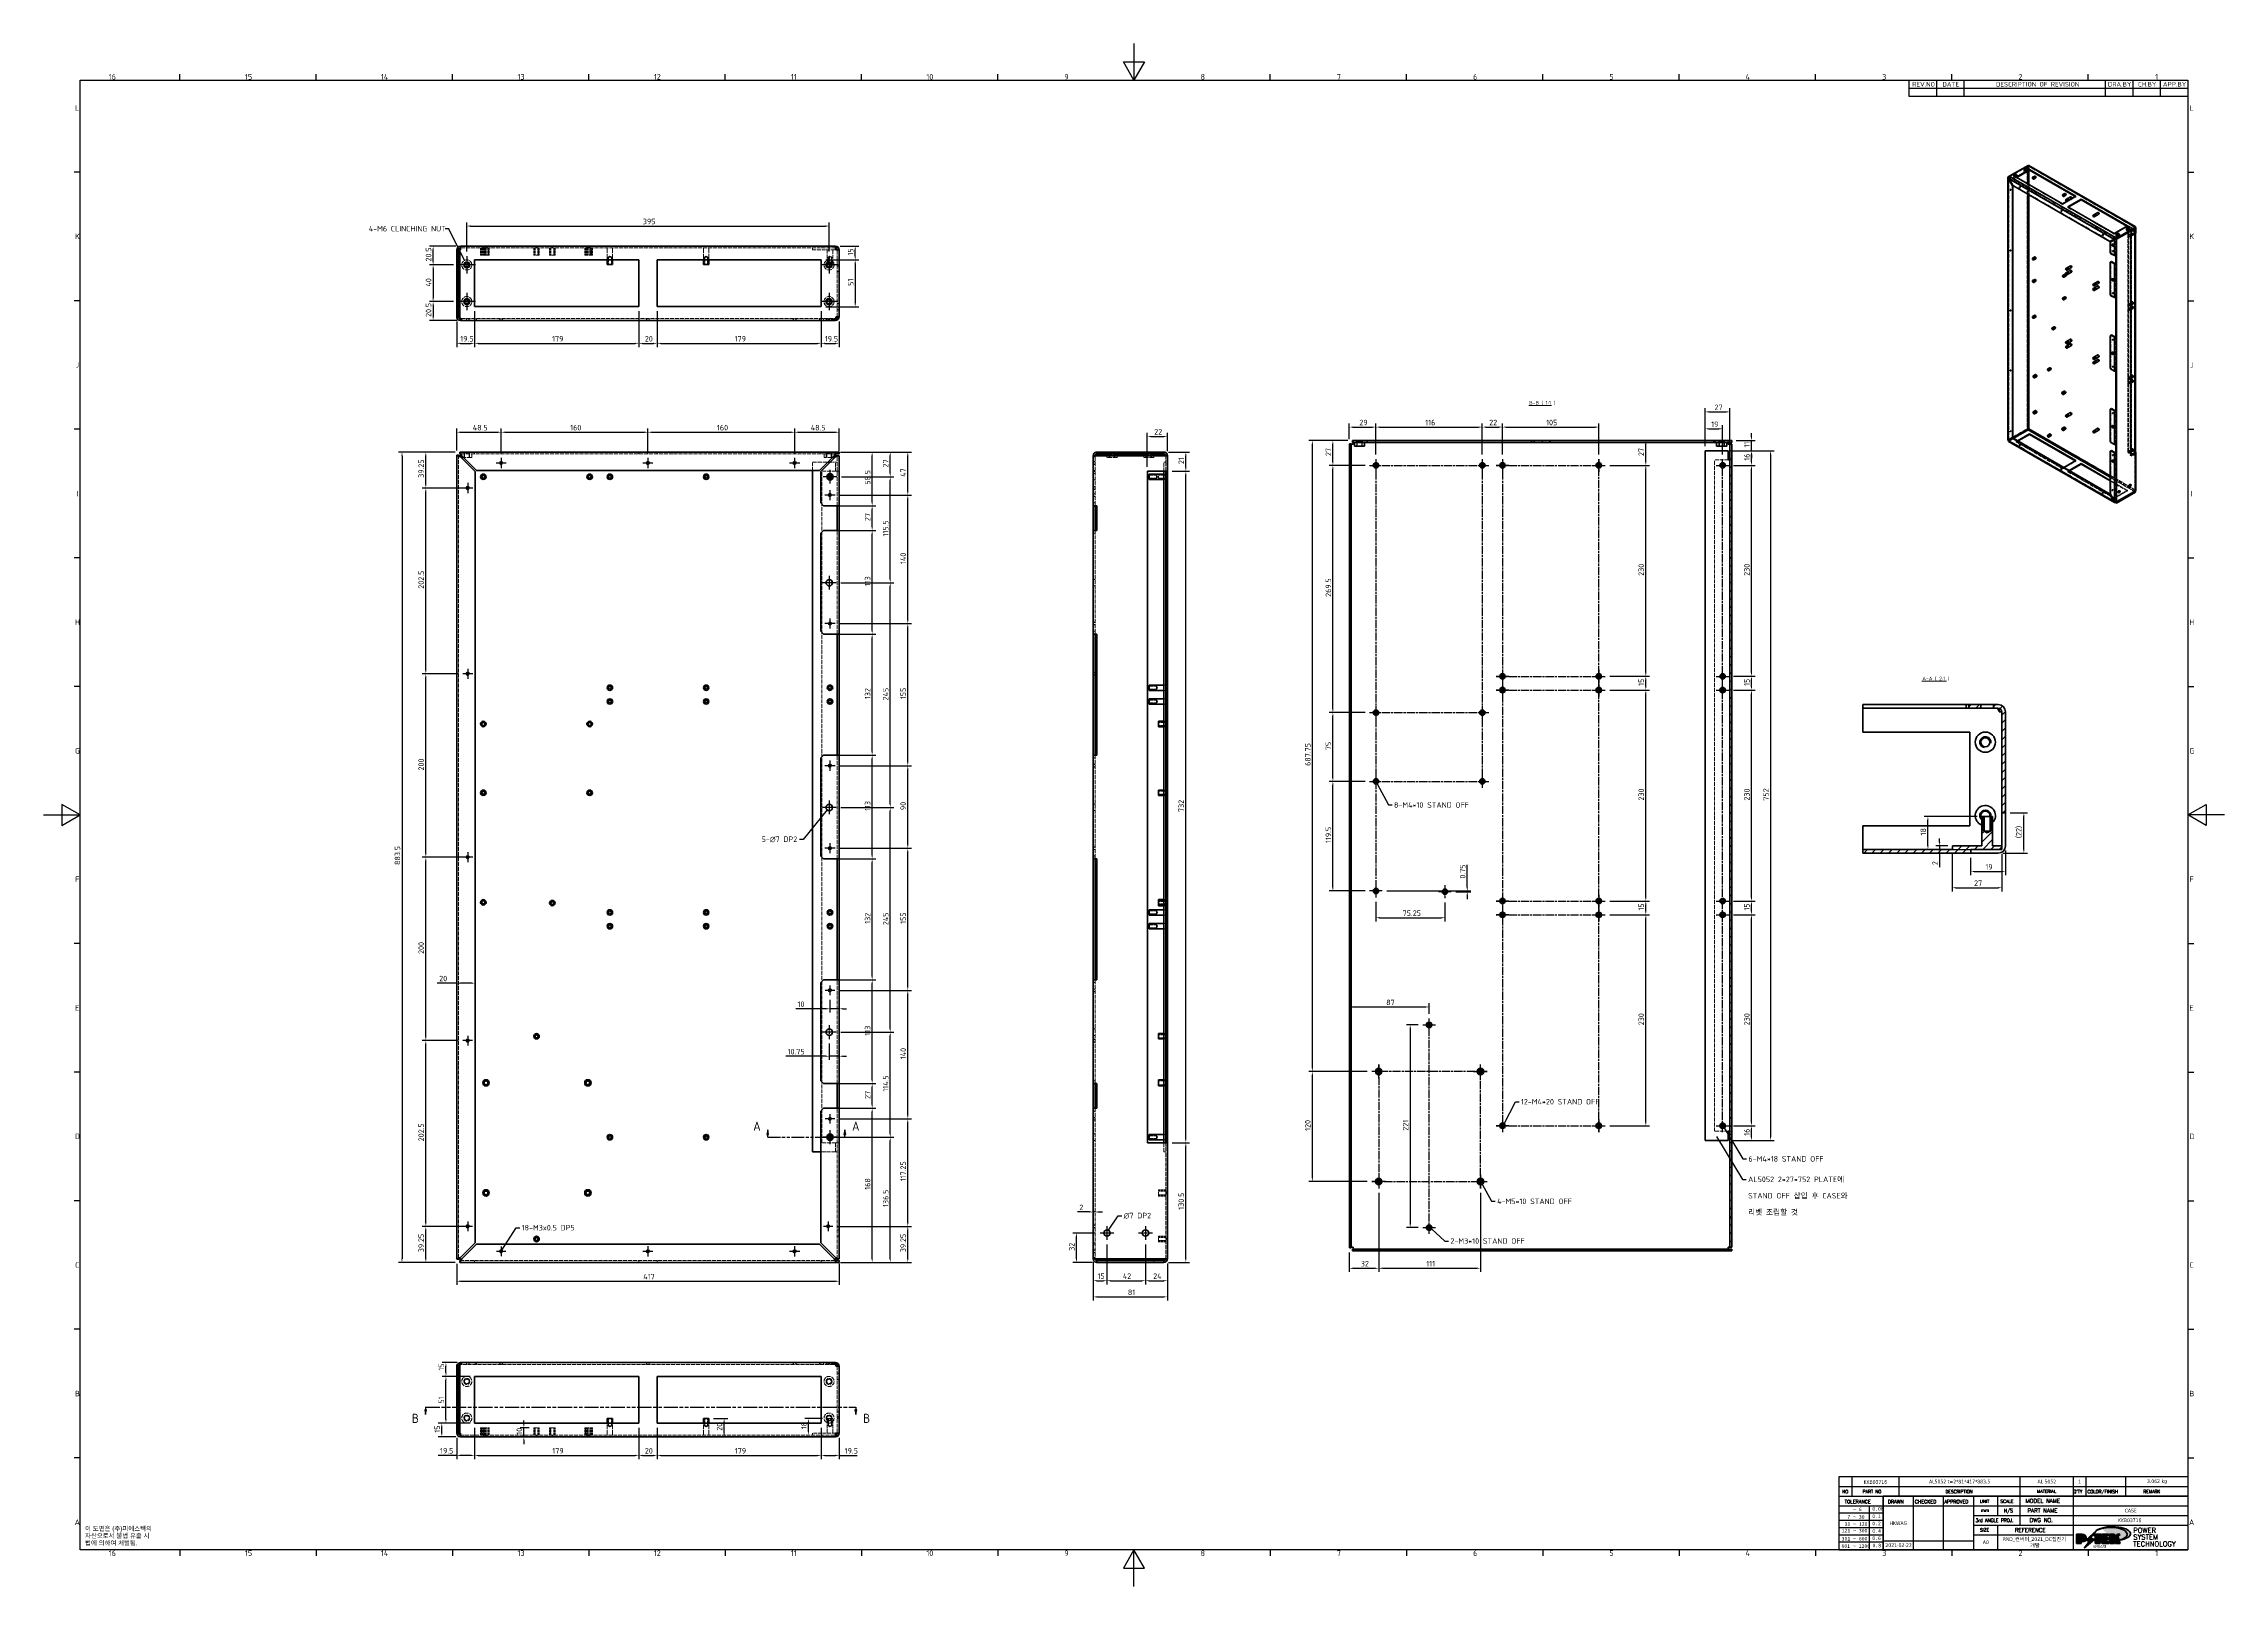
# Model space of a CAD drawing. Header units: millimetres. Extents: x 0 to 2378, y 0 to 1682.
import ezdxf
from ezdxf.enums import TextEntityAlignment as Align

# ---------------------------------------------------------------- set-up
doc = ezdxf.new("R2010")
doc.units = ezdxf.units.MM
doc.header["$LTSCALE"] = 2
for name, pattern in [('CHAIN', [0.3543, 0.2362, -0.0295, 0.0591, -0.0295]), ('DASHED', [0.2067, 0.1654, -0.0413]), ('DOUBLE_DASH_CHAIN', [1.2403, 0.6614, -0.0827, 0.1654, -0.0827, 0.1654, -0.0827])]:
    doc.linetypes.add(name, pattern=pattern)
doc.layers.get('0').update_dxf_attribs({"color": 3, "lineweight": 25})
for name, color, linetype, lineweight in [('가려진 것(ISO)', 2, 'DASHED', 18), ('가려진 좁은 것(ISO)', 2, 'DASHED', 18), ('가시적인 것(ISO)', 3, 'Continuous', 40), ('가시적인 좁은 것(ISO)', 3, 'Continuous', 35), ('경계(ISO)', 7, 'Continuous', 25), ('기호(ISO)', 5, 'Continuous', 25), ('단면선(ISO)', 7, 'CHAIN', 25), ('스케치 형상(ISO)', 3, 'Continuous', 25), ('제목(ISO)', 5, 'Continuous', 50), ('중심 표식(ISO)', 1, 'Continuous', 25), ('중심선(ISO)', 1, 'Continuous', 25), ('치수(ISO)', 2, 'Continuous', 25), ('해치(ISO)', 7, 'Continuous', 18)]:
    doc.layers.add(name, color=color, linetype=linetype, lineweight=lineweight)
doc.styles.add('HAN_291', font='')
doc.styles.add('HAN_370', font='', dxfattribs={"width": 2})
doc.styles.add('ISO ProportionalPSTEK', font='isocp.shx')
doc.styles.add('RC_284', font='ROMANC.shx')
doc.styles.add('RC_287', font='ROMANC.shx')
doc.styles.add('RC_292', font='ROMANC.shx')
doc.styles.add('ROMANT_294', font='romant.shx')
doc.styles.add('문자 텍스트_PSTEK_POSCO', font='isocp.shx')
doc.styles.add('부품번호텍스트_PSTEK_POSCO', font='isocp.shx')
doc.styles.add('치수 텍스트_PSTEK_POSCO', font='isocp.shx')
doc.styles.add('텍스트 스타일198', font='tahoma.ttf')
doc.styles.add('텍스트 스타일333', font='ROMANC.shx', dxfattribs={"width": 0.8})
doc.styles.add('텍스트 스타일512', font='isocp.shx')
doc.styles.get('HAN_291').set_extended_font_data('GulimChe')
doc.styles.get('HAN_370').set_extended_font_data('GulimChe')
doc.dimstyles.new('치수_PSTEK_POSCO', dxfattribs={"dimscale": 2, "dimtxt": 3, "dimasz": 2, "dimexe": 2, "dimexo": 2.5, "dimgap": 1, "dimtad": 1, "dimrnd": 1e-08, "dimdsep": 46, "dimtxsty": '치수 텍스트_PSTEK_POSCO', "dimcen": 0.09, "dimdle": 10, "dimclrd": 7, "dimclre": 7, "dimclrt": 2, "dimadec": 1, "dimazin": 2, "dimtfac": 1, "dimtmove": 0, "dimatfit": 3, "dimfxl": 0, "dimtolj": 1, "dimlwd": -1, "dimlwe": -1, "dimarcsym": 0})
doc.dimstyles.new('치수_PSTEK_POSCO$7', dxfattribs={"dimscale": 2, "dimtxt": 3, "dimasz": 2, "dimexe": 2, "dimexo": 2.5, "dimgap": 1, "dimtad": 1, "dimrnd": 1e-08, "dimdsep": 46, "dimtxsty": '치수 텍스트_PSTEK_POSCO', "dimcen": 0.09, "dimdle": 10, "dimclrd": 7, "dimclre": 7, "dimclrt": 2, "dimadec": 1, "dimazin": 2, "dimtfac": 1, "dimtmove": 0, "dimatfit": 3, "dimfxl": 0, "dimtolj": 1, "dimlwd": -1, "dimlwe": -1, "dimarcsym": 0})
pattern_1 = [(45, (0, 0), (-4.490128, 4.490128), [])]

# ---------------------------------------------------------------- blocks, each defined once
blk = doc.blocks.new('경계 Default Border')
at = {"layer": '경계(ISO)'}
for p, q in [((74.3, 821), (74.3, 824.4)), ((148.6, 821), (148.6, 824.4)), ((222.9, 821), (222.9, 824.4)), ((297.3, 821), (297.3, 824.4)), ((371.6, 821), (371.6, 824.4)), ((445.9, 821), (445.9, 824.4)), ((520.2, 821), (520.2, 824.4)), ((668.8, 821), (668.8, 824.4)), ((743.1, 821), (743.1, 824.4)), ((817.4, 821), (817.4, 824.4)), ((891.8, 821), (891.8, 824.4)), ((966.1, 821), (966.1, 824.4)), ((1040.4, 821), (1040.4, 824.4)), ((1114.7, 821), (1114.7, 824.4)), ((20, 770.9), (16.6, 770.9)), ((1169, 770.9), (1172.4, 770.9)), ((20, 700.8), (16.6, 700.8)), ((1169, 700.8), (1172.4, 700.8)), ((20, 630.8), (16.6, 630.8)), ((1169, 630.8), (1172.4, 630.8)), ((20, 560.7), (16.6, 560.7)), ((1169, 560.7), (1172.4, 560.7)), ((20, 490.6), (16.6, 490.6)), ((1169, 490.6), (1172.4, 490.6)), ((20, 350.4), (16.6, 350.4)), ((1169, 350.4), (1172.4, 350.4)), ((20, 280.3), (16.6, 280.3)), ((1169, 280.3), (1172.4, 280.3)), ((20, 210.2), (16.6, 210.2)), ((1169, 210.2), (1172.4, 210.2)), ((20, 140.2), (16.6, 140.2)), ((1169, 140.2), (1172.4, 140.2)), ((20, 70.1), (16.6, 70.1)), ((1169, 70.1), (1172.4, 70.1)), ((74.3, 20), (74.3, 16.6)), ((148.6, 20), (148.6, 16.6)), ((222.9, 20), (222.9, 16.6)), ((297.3, 20), (297.3, 16.6)), ((371.6, 20), (371.6, 16.6)), ((445.9, 20), (445.9, 16.6)), ((520.2, 20), (520.2, 16.6)), ((668.8, 20), (668.8, 16.6)), ((743.1, 20), (743.1, 16.6)), ((817.4, 20), (817.4, 16.6)), ((891.8, 20), (891.8, 16.6)), ((966.1, 20), (966.1, 16.6)), ((1040.4, 20), (1040.4, 16.6)), ((1114.7, 20), (1114.7, 16.6))]:
    blk.add_line(p, q, dxfattribs=at)
at = {"layer": '경계(ISO)', "flags": 128}
for points in [[(594.5, 841), (594.5, 821), (588.7, 831), (600.3, 831), (594.5, 821)], [(20, 20), (20, 821), (1169, 821), (1169, 20), (20, 20)], [(0, 420.5), (20, 420.5), (10, 426.3), (10, 414.7), (20, 420.5)], [(1189, 420.5), (1169, 420.5), (1179, 426.3), (1179, 414.7), (1169, 420.5)], [(594.5, 0), (594.5, 20), (588.7, 10), (600.3, 10), (594.5, 20)]]:
    blk.add_lwpolyline(points, dxfattribs=at)
at = {"layer": '경계(ISO)', "color": 2, "char_height": 3, "attachment_point": 7, "style": '문자 텍스트_PSTEK_POSCO'}
for s, insert in [('16', (35.5, 821.4)), ('15', (109.8, 821.4)), ('14', (183.9, 821.4)), ('13', (258.4, 821.4)), ('12', (332.7, 821.4)), ('11', (407.4, 821.4)), ('10', (481.3, 821.4)), ('9', (556.5, 821.4)), ('8', (630.8, 821.4)), ('7', (705.1, 821.4)), ('6', (779.4, 821.4)), ('5', (853.7, 821.4)), ('4', (927.9, 821.4)), ('3', (1002.4, 821.4)), ('2', (1076.7, 821.4)), ('1', (1151.3, 821.4)), ('L', (17.2, 804.4)), ('L', (1170, 804.4)), ('K', (17.1, 734.4)), ('K', (1169.9, 734.4)), ('J', (17.4, 664.3)), ('J', (1170.2, 664.3)), ('I', (17.9, 594.2)), ('I', (1170.7, 594.2)), ('H', (17.1, 524.1)), ('H', (1169.9, 524.1)), ('G', (17.1, 454)), ('G', (1169.9, 454)), ('F', (17.2, 384)), ('F', (1170, 384)), ('E', (17.2, 313.8)), ('E', (1170, 313.8)), ('D', (17.1, 243.8)), ('D', (1169.9, 243.8)), ('C', (17.2, 173.7)), ('C', (1170, 173.7)), ('B', (17.1, 103.6)), ('B', (1169.9, 103.6)), ('A', (16.9, 33.5)), ('A', (1169.7, 33.5)), ('16', (35.5, 16.6)), ('15', (109.8, 16.6)), ('14', (183.9, 16.6)), ('13', (258.4, 16.6)), ('12', (332.7, 16.6)), ('11', (407.4, 16.6)), ('10', (481.3, 16.6)), ('9', (556.5, 16.6)), ('8', (630.8, 16.6)), ('7', (705.1, 16.6)), ('6', (779.4, 16.6)), ('5', (853.7, 16.6)), ('4', (927.9, 16.6)), ('3', (1002.4, 16.6)), ('2', (1076.7, 16.6)), ('1', (1151.3, 16.6))]:
    blk.add_mtext(s, dxfattribs=dict(at, insert=insert))
blk = doc.blocks.new('제목 블록 PSTEK')
h = blk.add_hatch(color=1)
edge = h.paths.add_edge_path(flags=0)
edge.add_line((314.2, 19.6), (314.2, 17))
edge.add_line((314.2, 17), (314.3, 17))
edge.add_arc((314.3, 17.7), 0.651, 270, 360)
edge.add_line((315, 17.7), (315, 19))
edge.add_arc((314.3, 19), 0.651, 0, 90)
edge.add_line((314.3, 19.6), (314.2, 19.6))
edge = h.paths.add_edge_path()
edge.add_arc((315, 18.3), 1.97, 270, 450)
edge.add_line((315, 20.3), (311.8, 20.3))
edge.add_line((311.8, 20.3), (311.8, 15.3))
edge.add_line((311.8, 15.3), (314.2, 15.3))
edge.add_line((314.2, 15.3), (314.2, 16.3))
edge.add_line((314.2, 16.3), (315, 16.3))
h = blk.add_hatch(color=252)
edge = h.paths.add_edge_path()
edge.add_arc((315, 18.3), 1.97, 270, 406.8279)
edge.add_arc((315.2, 18.1), 1.97, -90, 53.561, ccw=False)
edge.add_line((315.2, 16.2), (314.4, 16.2))
edge.add_line((314.4, 16.2), (314.4, 15.2))
edge.add_line((314.4, 15.2), (311.9, 15.2))
edge.add_line((311.9, 15.2), (311.9, 15.3))
edge.add_line((311.9, 15.3), (314.2, 15.3))
edge.add_line((314.2, 15.3), (314.2, 16.3))
edge.add_line((314.2, 16.3), (315, 16.3))
h = blk.add_hatch(color=252)
edge = h.paths.add_edge_path()
edge.add_line((314.4, 19.5), (314.5, 19.5))
edge.add_arc((314.5, 18.8), 0.651, 60.4189, 90, ccw=False)
edge.add_arc((314.3, 19), 0.651, 39.9699, 90)
edge.add_line((314.3, 19.6), (314.2, 19.6))
edge.add_line((314.2, 19.6), (314.2, 17))
edge.add_line((314.2, 17), (314.3, 17))
edge.add_arc((314.3, 17.7), 0.651, 270, 274.6931)
edge.add_line((314.4, 17), (314.4, 19.5))
for color, points in [(252, [(317.2, 17.1), (322, 21.6), (322.3, 21.9), (317, 17), (318.8, 16.2), (316, 12.7), (316.3, 13), (318.9, 16.3)]), (5, [(321.6, 17.4), (319.5, 18.2), (322.5, 22), (317.2, 17.1), (318.9, 16.3), (316.2, 12.8)]), (1, [(324.5, 19.6), (325.2, 19.6), (325.2, 20.3), (321.2, 20.3), (321.2, 19.6), (322, 19.6), (322, 15.3), (324.5, 15.3)]), (252, [(322, 19.6), (321.4, 19.6), (321.4, 19.5), (322, 19.5)]), (252, [(324.7, 19.5), (325.4, 19.5), (325.4, 20.1), (325.2, 20.1), (325.2, 19.6), (324.5, 19.6), (324.5, 15.3), (322.2, 15.3), (322.2, 15.2), (324.7, 15.2)]), (1, [(329.2, 20.3), (325.7, 20.3), (325.7, 15.3), (329.4, 15.3), (329.4, 16), (328.1, 16), (328.1, 17.6), (329.2, 17.6), (329.2, 18.3), (328.1, 18.3), (328.1, 19.6), (329.2, 19.6)]), (252, [(329.5, 15.8), (329.4, 15.8), (329.4, 15.3), (325.8, 15.3), (325.8, 15.2), (329.5, 15.2)]), (252, [(328.3, 19.5), (329.4, 19.5), (329.4, 20.1), (329.2, 20.1), (329.2, 19.6), (328.1, 19.6), (328.1, 18.3), (328.3, 18.3)]), (252, [(328.3, 17.4), (329.4, 17.4), (329.4, 18.1), (329.2, 18.1), (329.2, 17.6), (328.1, 17.6), (328.1, 16), (328.3, 16)]), (1, [(332.3, 20.3), (329.9, 20.3), (329.9, 15.3), (332.3, 15.3), (332.3, 17.4), (333.1, 15.3), (335.5, 15.3), (334.3, 19.3), (335.4, 20.3), (334.3, 20.3), (332.3, 19)]), (252, [(332.5, 16.9), (332.3, 17.4), (332.3, 15.3), (330, 15.3), (330, 15.2), (332.5, 15.2)]), (252, [(332.5, 20.1), (332.3, 20.1), (332.3, 19), (332.5, 19.1)]), (252, [(335.6, 20.1), (335.3, 20.1), (334.3, 19.3), (335.5, 15.3), (333.2, 15.3), (333.2, 15.2), (335.7, 15.2), (334.4, 19.2)])]:
    blk.add_hatch(color=color).paths.add_polyline_path(points)
at = {"layer": '해치(ISO)', "true_color": 0x27d1fc}
h = blk.add_hatch(color=140, dxfattribs=at)
edge = h.paths.add_edge_path()
edge.add_ellipse((330.4, 20.2), major_axis=(9.1, 0), ratio=0.40699, start_angle=301.3098, end_angle=507.7437)
edge.add_ellipse((331.5, 20.5), major_axis=(-9.82, 0), ratio=0.39426, start_angle=111.5121, end_angle=334.4703, ccw=False)
edge.add_line((335.1, 16.9), (335.1, 17))
at = {"color": 180}
for p, q in [((182.5, 11.8), (182.5, 51.6)), ((182.5, 51.6), (372.5, 51.6)), ((189.3, 51.6), (189.3, 41)), ((215.2, 41), (215.2, 51.6)), ((280.9, 51.6), (280.9, 41)), ((310.1, 51.6), (310.1, 41)), ((316.9, 51.6), (316.9, 41)), ((338.5, 51.6), (338.5, 41)), ((372.5, 51.6), (372.5, 11.8)), ((182.5, 46.3), (372.5, 46.3)), ((182.5, 41), (206.5, 41)), ((182.5, 35.7), (206.5, 35.7)), ((198.9, 12), (198.9, 35.7)), ((206.5, 35.7), (372.5, 35.7)), ((222.9, 11.8), (222.9, 41)), ((239.4, 11.8), (239.4, 41)), ((255.9, 11.8), (255.9, 41)), ((268.7, 41), (268.7, 30.4)), ((280.9, 41), (280.9, 25.2)), ((310.1, 41), (310.1, 11.8)), ((182.5, 31.8), (206.5, 31.8)), ((182.5, 27.8), (206.5, 27.8)), ((182.5, 23.9), (206.5, 23.9)), ((255.9, 30.4), (372.5, 30.4)), ((255.9, 25.2), (372.5, 25.2)), ((268.7, 25.2), (268.7, 11.8)), ((182.5, 19.9), (206.5, 19.9)), ((182.5, 16), (206.5, 16)), ((206.5, 16.7), (255.9, 16.7)), ((255.9, 19.9), (310.1, 19.9)), ((182.5, 11.8), (372.5, 11.8))]:
    blk.add_line(p, q, dxfattribs=at)
at = {"color": 7, "lineweight": 50}
for p, q in [((206.5, 11.8), (206.5, 41)), ((206.5, 41), (372.5, 41))]:
    blk.add_line(p, q, dxfattribs=at)
at = {"color": 7}
for p, q in [((315, 20.3), (311.8, 20.3)), ((311.8, 20.3), (311.8, 15.3)), ((315, 20.3), (311.8, 20.3)), ((311.8, 20.3), (311.8, 15.3)), ((311.8, 15.3), (314.2, 15.3)), ((311.8, 15.3), (314.2, 15.3)), ((314.2, 15.3), (311.9, 15.3)), ((311.9, 15.3), (311.9, 15.2)), ((311.9, 15.2), (314.4, 15.2)), ((314.2, 17), (314.2, 19.6)), ((314.2, 19.6), (314.3, 19.6)), ((314.3, 19.6), (314.2, 19.6)), ((314.2, 19.6), (314.2, 17)), ((314.2, 17), (314.2, 19.6)), ((314.2, 19.6), (314.3, 19.6)), ((314.3, 17), (314.2, 17)), ((314.2, 17), (314.3, 17)), ((314.3, 17), (314.2, 17)), ((314.2, 16.3), (315, 16.3)), ((314.2, 15.3), (314.2, 16.3)), ((315, 16.3), (314.2, 16.3)), ((314.2, 16.3), (314.2, 15.3)), ((314.2, 16.3), (315, 16.3)), ((314.2, 15.3), (314.2, 16.3)), ((314.4, 19.5), (314.5, 19.5)), ((314.4, 17), (314.4, 19.5)), ((314.4, 16.2), (315.2, 16.2)), ((314.4, 15.2), (314.4, 16.2)), ((315, 19), (315, 17.7)), ((315, 19), (315, 17.7)), ((318.8, 16.2), (316, 12.7)), ((316, 12.7), (316.3, 13)), ((316.2, 12.8), (321.6, 17.4)), ((318.9, 16.3), (316.2, 12.8)), ((316.3, 13), (318.9, 16.3)), ((322.3, 21.9), (317, 17)), ((317, 17), (318.8, 16.2)), ((322.5, 22), (317.2, 17.1)), ((317.2, 17.1), (322, 21.6)), ((318.9, 16.3), (317.2, 17.1)), ((317.2, 17.1), (318.9, 16.3)), ((319.5, 18.2), (322.5, 22)), ((321.6, 17.4), (319.5, 18.2)), ((325.2, 20.3), (321.2, 20.3)), ((321.2, 20.3), (321.2, 19.6)), ((325.2, 20.3), (321.2, 20.3)), ((321.2, 20.3), (321.2, 19.6)), ((321.2, 19.6), (322, 19.6)), ((321.2, 19.6), (322, 19.6)), ((321.4, 19.6), (321.4, 19.5)), ((322, 19.6), (321.4, 19.6)), ((321.4, 19.5), (322, 19.5)), ((322, 21.6), (322.3, 21.9)), ((322, 19.6), (322, 15.3)), ((322, 19.5), (322, 19.6)), ((322, 19.6), (322, 15.3)), ((322, 15.3), (324.5, 15.3)), ((322, 15.3), (324.5, 15.3)), ((324.5, 15.3), (322.2, 15.3)), ((322.2, 15.3), (322.2, 15.2)), ((322.2, 15.2), (324.7, 15.2)), ((324.5, 19.6), (325.2, 19.6)), ((324.5, 15.3), (324.5, 19.6)), ((325.2, 19.6), (324.5, 19.6)), ((324.5, 19.6), (324.5, 15.3)), ((324.5, 19.6), (325.2, 19.6)), ((324.5, 15.3), (324.5, 19.6)), ((324.7, 19.5), (325.4, 19.5)), ((324.7, 15.2), (324.7, 19.5)), ((325.2, 19.6), (325.2, 20.3)), ((325.2, 19.6), (325.2, 20.3)), ((325.4, 20.1), (325.2, 20.1)), ((325.2, 20.1), (325.2, 19.6)), ((325.4, 19.5), (325.4, 20.1)), ((329.2, 20.3), (325.7, 20.3)), ((325.7, 20.3), (325.7, 15.3)), ((325.7, 20.3), (325.7, 15.3)), ((329.2, 20.3), (325.7, 20.3)), ((325.7, 15.3), (329.4, 15.3)), ((325.7, 15.3), (329.4, 15.3)), ((329.4, 15.3), (325.8, 15.3)), ((325.8, 15.3), (325.8, 15.2)), ((325.8, 15.2), (329.5, 15.2)), ((328.1, 18.3), (328.1, 19.6)), ((328.1, 19.6), (329.2, 19.6)), ((329.2, 19.6), (328.1, 19.6)), ((328.1, 19.6), (328.1, 18.3)), ((328.1, 18.3), (328.1, 19.6)), ((328.1, 19.6), (329.2, 19.6)), ((329.2, 18.3), (328.1, 18.3)), ((328.1, 18.3), (328.3, 18.3)), ((329.2, 18.3), (328.1, 18.3)), ((328.1, 17.6), (329.2, 17.6)), ((328.1, 16), (328.1, 17.6)), ((329.2, 17.6), (328.1, 17.6)), ((328.1, 17.6), (328.1, 16)), ((328.1, 17.6), (329.2, 17.6)), ((328.1, 16), (328.1, 17.6)), ((329.4, 16), (328.1, 16)), ((328.1, 16), (328.3, 16)), ((329.4, 16), (328.1, 16)), ((328.3, 18.3), (328.3, 19.5)), ((328.3, 19.5), (329.4, 19.5)), ((328.3, 16), (328.3, 17.4)), ((328.3, 17.4), (329.4, 17.4)), ((329.2, 19.6), (329.2, 20.3)), ((329.2, 19.6), (329.2, 20.3)), ((329.4, 20.1), (329.2, 20.1)), ((329.2, 20.1), (329.2, 19.6)), ((329.2, 17.6), (329.2, 18.3)), ((329.2, 17.6), (329.2, 18.3)), ((329.4, 18.1), (329.2, 18.1)), ((329.2, 18.1), (329.2, 17.6)), ((329.4, 19.5), (329.4, 20.1)), ((329.4, 17.4), (329.4, 18.1)), ((329.4, 15.3), (329.4, 16)), ((329.4, 15.3), (329.4, 16)), ((329.5, 15.8), (329.4, 15.8)), ((329.4, 15.8), (329.4, 15.3)), ((329.5, 15.2), (329.5, 15.8)), ((332.3, 20.3), (329.9, 20.3)), ((329.9, 20.3), (329.9, 15.3)), ((329.9, 20.3), (329.9, 15.3)), ((332.3, 20.3), (329.9, 20.3)), ((329.9, 15.3), (332.3, 15.3)), ((329.9, 15.3), (332.3, 15.3)), ((332.3, 15.3), (330, 15.3)), ((330, 15.3), (330, 15.2)), ((330, 15.2), (332.5, 15.2)), ((334.3, 20.3), (332.3, 19)), ((332.3, 19), (332.3, 20.3)), ((334.3, 20.3), (332.3, 19)), ((332.3, 19), (332.3, 20.3)), ((332.5, 20.1), (332.3, 20.1)), ((332.3, 20.1), (332.3, 19)), ((332.3, 19), (332.5, 19.1)), ((332.3, 17.4), (333.1, 15.3)), ((332.3, 15.3), (332.3, 17.4)), ((332.5, 16.9), (332.3, 17.4)), ((332.3, 17.4), (332.3, 15.3)), ((332.3, 17.4), (333.1, 15.3)), ((332.3, 15.3), (332.3, 17.4)), ((332.5, 19.1), (332.5, 20.1)), ((332.5, 15.2), (332.5, 16.9)), ((333.1, 15.3), (335.5, 15.3)), ((333.1, 15.3), (335.5, 15.3)), ((335.5, 15.3), (333.2, 15.3)), ((333.2, 15.3), (333.2, 15.2)), ((333.2, 15.2), (335.7, 15.2)), ((334.3, 19.3), (335.4, 20.3)), ((335.4, 20.3), (334.3, 20.3)), ((334.3, 19.3), (335.4, 20.3)), ((335.4, 20.3), (334.3, 20.3)), ((335.3, 20.1), (334.3, 19.3)), ((335.5, 15.3), (334.3, 19.3)), ((334.3, 19.3), (335.5, 15.3)), ((335.5, 15.3), (334.3, 19.3)), ((334.4, 19.2), (335.6, 20.1)), ((335.7, 15.2), (334.4, 19.2)), ((335.6, 20.1), (335.3, 20.1)), ((345, 17.5), (345, 17.7))]:
    blk.add_line(p, q, dxfattribs=at)
at = {"color": 1}
for p, q in [((315, 20.3), (311.8, 20.3)), ((311.8, 20.3), (311.8, 15.3)), ((311.8, 15.3), (314.2, 15.3)), ((314.2, 17), (314.2, 19.6)), ((314.2, 19.6), (314.3, 19.6)), ((314.3, 17), (314.2, 17)), ((314.2, 16.3), (315, 16.3)), ((314.2, 15.3), (314.2, 16.3)), ((315, 19), (315, 17.7)), ((325.2, 20.3), (321.2, 20.3)), ((321.2, 20.3), (321.2, 19.6)), ((321.2, 19.6), (322, 19.6)), ((322, 19.6), (322, 15.3)), ((322, 15.3), (324.5, 15.3)), ((324.5, 19.6), (325.2, 19.6)), ((324.5, 15.3), (324.5, 19.6)), ((325.2, 19.6), (325.2, 20.3)), ((329.2, 20.3), (325.7, 20.3)), ((325.7, 20.3), (325.7, 15.3)), ((325.7, 15.3), (329.4, 15.3)), ((328.1, 18.3), (328.1, 19.6)), ((328.1, 19.6), (329.2, 19.6)), ((329.2, 18.3), (328.1, 18.3)), ((328.1, 17.6), (329.2, 17.6)), ((328.1, 16), (328.1, 17.6)), ((329.4, 16), (328.1, 16)), ((329.2, 19.6), (329.2, 20.3)), ((329.2, 17.6), (329.2, 18.3)), ((329.4, 15.3), (329.4, 16)), ((332.3, 20.3), (329.9, 20.3)), ((329.9, 20.3), (329.9, 15.3)), ((329.9, 15.3), (332.3, 15.3)), ((334.3, 20.3), (332.3, 19)), ((332.3, 19), (332.3, 20.3)), ((332.3, 17.4), (333.1, 15.3)), ((332.3, 15.3), (332.3, 17.4)), ((333.1, 15.3), (335.5, 15.3)), ((334.3, 19.3), (335.4, 20.3)), ((335.4, 20.3), (334.3, 20.3)), ((335.5, 15.3), (334.3, 19.3))]:
    blk.add_line(p, q, dxfattribs=at)
at = {"color": 5}
for p, q in [((316.2, 12.8), (321.6, 17.4)), ((318.9, 16.3), (316.2, 12.8)), ((322.5, 22), (317.2, 17.1)), ((317.2, 17.1), (318.9, 16.3)), ((319.5, 18.2), (322.5, 22)), ((321.6, 17.4), (319.5, 18.2))]:
    blk.add_line(p, q, dxfattribs=at)
at = {"color": 7}
for centre, radius, start, end in [((314.3, 19), 0.651, 0, 90), ((314.3, 19), 0.651, 39.9699, 90), ((314.3, 19), 0.651, 0, 90), ((314.3, 17.7), 0.651, 270, 0), ((314.3, 17.7), 0.651, 270, 0), ((314.3, 17.7), 0.651, 270, 274.6931), ((314.5, 18.8), 0.651, 60.4189, 90), ((315, 18.3), 1.97, 270, 90), ((315, 18.3), 1.97, 270, 90), ((315, 18.3), 1.97, 270, 46.8279), ((315.2, 18.1), 1.97, 270, 53.561)]:
    blk.add_arc(centre, radius, start, end, dxfattribs=at)
at = {"color": 1}
for centre, radius, start, end in [((314.3, 19), 0.651, 0, 90), ((314.3, 17.7), 0.651, 270, 0), ((315, 18.3), 1.97, 270, 90)]:
    blk.add_arc(centre, radius, start, end, dxfattribs=at)
at = {"layer": '제목(ISO)', "lineweight": 18}
blk.add_line((182.5, 35.7), (182.5, 11.8), dxfattribs=at)
at = {"layer": '제목(ISO)'}
for p, q in [((315, 20.3), (311.8, 20.3)), ((311.8, 20.3), (311.8, 15.3)), ((311.8, 15.3), (314.2, 15.3)), ((314.2, 15.3), (311.9, 15.3)), ((311.9, 15.3), (311.9, 15.2)), ((311.9, 15.2), (314.4, 15.2)), ((314.2, 17), (314.2, 19.6)), ((314.2, 19.6), (314.3, 19.6)), ((314.3, 19.6), (314.2, 19.6)), ((314.2, 19.6), (314.2, 17)), ((314.3, 17), (314.2, 17)), ((314.2, 17), (314.3, 17)), ((314.2, 15.3), (314.2, 16.3)), ((314.2, 16.3), (315, 16.3)), ((315, 16.3), (314.2, 16.3)), ((314.2, 16.3), (314.2, 15.3)), ((314.4, 19.5), (314.5, 19.5)), ((314.4, 17), (314.4, 19.5)), ((314.4, 15.2), (314.4, 16.2)), ((314.4, 16.2), (315.2, 16.2)), ((315, 19), (315, 17.7)), ((318.8, 16.2), (316, 12.7)), ((316, 12.7), (316.3, 13)), ((316.2, 12.8), (321.6, 17.4)), ((318.9, 16.3), (316.2, 12.8)), ((316.3, 13), (318.9, 16.3)), ((322.3, 21.9), (317, 17)), ((317, 17), (318.8, 16.2)), ((322.5, 22), (317.2, 17.1)), ((317.2, 17.1), (322, 21.6)), ((317.2, 17.1), (318.9, 16.3)), ((318.9, 16.3), (317.2, 17.1)), ((319.5, 18.2), (322.5, 22)), ((321.6, 17.4), (319.5, 18.2)), ((325.2, 20.3), (321.2, 20.3)), ((321.2, 20.3), (321.2, 19.6)), ((321.2, 19.6), (322, 19.6)), ((322, 19.6), (321.4, 19.6)), ((321.4, 19.6), (321.4, 19.5)), ((321.4, 19.5), (322, 19.5)), ((322, 21.6), (322.3, 21.9)), ((322, 19.6), (322, 15.3)), ((322, 19.5), (322, 19.6)), ((322, 15.3), (324.5, 15.3)), ((324.5, 15.3), (322.2, 15.3)), ((322.2, 15.3), (322.2, 15.2)), ((322.2, 15.2), (324.7, 15.2)), ((324.5, 19.6), (325.2, 19.6)), ((324.5, 15.3), (324.5, 19.6)), ((325.2, 19.6), (324.5, 19.6)), ((324.5, 19.6), (324.5, 15.3)), ((324.7, 19.5), (325.4, 19.5)), ((324.7, 15.2), (324.7, 19.5)), ((325.2, 19.6), (325.2, 20.3)), ((325.4, 20.1), (325.2, 20.1)), ((325.2, 20.1), (325.2, 19.6)), ((325.4, 19.5), (325.4, 20.1)), ((329.2, 20.3), (325.7, 20.3)), ((325.7, 20.3), (325.7, 15.3)), ((325.7, 15.3), (329.4, 15.3)), ((329.4, 15.3), (325.8, 15.3)), ((325.8, 15.3), (325.8, 15.2)), ((325.8, 15.2), (329.5, 15.2)), ((328.1, 18.3), (328.1, 19.6)), ((328.1, 19.6), (329.2, 19.6)), ((329.2, 19.6), (328.1, 19.6)), ((328.1, 19.6), (328.1, 18.3)), ((329.2, 18.3), (328.1, 18.3)), ((328.1, 18.3), (328.3, 18.3)), ((328.1, 16), (328.1, 17.6)), ((328.1, 17.6), (329.2, 17.6)), ((329.2, 17.6), (328.1, 17.6)), ((328.1, 17.6), (328.1, 16)), ((329.4, 16), (328.1, 16)), ((328.1, 16), (328.3, 16)), ((328.3, 19.5), (329.4, 19.5)), ((328.3, 18.3), (328.3, 19.5)), ((328.3, 17.4), (329.4, 17.4)), ((328.3, 16), (328.3, 17.4)), ((329.2, 19.6), (329.2, 20.3)), ((329.4, 20.1), (329.2, 20.1)), ((329.2, 20.1), (329.2, 19.6)), ((329.2, 17.6), (329.2, 18.3)), ((329.4, 18.1), (329.2, 18.1)), ((329.2, 18.1), (329.2, 17.6)), ((329.4, 19.5), (329.4, 20.1)), ((329.4, 17.4), (329.4, 18.1)), ((329.4, 15.3), (329.4, 16)), ((329.5, 15.8), (329.4, 15.8)), ((329.4, 15.8), (329.4, 15.3)), ((329.5, 15.2), (329.5, 15.8)), ((332.3, 20.3), (329.9, 20.3)), ((329.9, 20.3), (329.9, 15.3)), ((329.9, 15.3), (332.3, 15.3)), ((332.3, 15.3), (330, 15.3)), ((330, 15.3), (330, 15.2)), ((330, 15.2), (332.5, 15.2)), ((334.3, 20.3), (332.3, 19)), ((332.3, 19), (332.3, 20.3)), ((332.5, 20.1), (332.3, 20.1)), ((332.3, 20.1), (332.3, 19)), ((332.3, 19), (332.5, 19.1)), ((332.3, 15.3), (332.3, 17.4)), ((332.3, 17.4), (333.1, 15.3)), ((332.5, 16.9), (332.3, 17.4)), ((332.3, 17.4), (332.3, 15.3)), ((332.5, 19.1), (332.5, 20.1)), ((332.5, 15.2), (332.5, 16.9)), ((333.1, 15.3), (335.5, 15.3)), ((335.5, 15.3), (333.2, 15.3)), ((333.2, 15.3), (333.2, 15.2)), ((333.2, 15.2), (335.7, 15.2)), ((334.3, 19.3), (335.4, 20.3)), ((335.4, 20.3), (334.3, 20.3)), ((335.3, 20.1), (334.3, 19.3)), ((335.5, 15.3), (334.3, 19.3)), ((334.3, 19.3), (335.5, 15.3)), ((334.4, 19.2), (335.6, 20.1)), ((335.7, 15.2), (334.4, 19.2)), ((335.6, 20.1), (335.3, 20.1))]:
    blk.add_line(p, q, dxfattribs=at)
at = {"layer": '제목(ISO)', "color": 4}
blk.add_line((335.1, 16.9), (335.1, 17), dxfattribs=at)
at = {"layer": '제목(ISO)'}
for centre, radius, start, end in [((314.3, 19), 0.651, 0, 90), ((314.3, 19), 0.651, 39.9699, 90), ((314.3, 17.7), 0.651, 270, 0), ((314.3, 17.7), 0.651, 270, 274.6931), ((314.5, 18.8), 0.651, 60.4189, 90), ((315, 18.3), 1.97, 46.8279, 90), ((315, 18.3), 1.97, 270, 46.8279), ((315, 18.3), 1.97, 270, 46.8279), ((315.2, 18.1), 1.97, 270, 53.561)]:
    blk.add_arc(centre, radius, start, end, dxfattribs=at)
at = {"layer": '제목(ISO)', "color": 4}
for centre, major_axis, ratio, start_param, end_param in [((331.5, 20.5), (9.82, 0), 0.39426, 5.087845, 8.9792), ((330.4, 20.2), (9.1, 0), 0.40699, 5.258849, 8.861799)]:
    blk.add_ellipse(centre, major_axis=major_axis, ratio=ratio, start_param=start_param, end_param=end_param, dxfattribs=at)
at = {"color": 2}
for s, height, style, p in [('NO', 1.74, 'RC_284', (184.1, 42.6)), (' TOLERANCE', 1.9, 'RC_287', (184.1, 37)), ('PART NO', 1.74, 'RC_284', (195.3, 42.6)), ('DRAWN', 1.9, 'RC_287', (209, 37)), ('CHECKED', 1.9, 'RC_287', (223.7, 37)), ('APPROVED', 1.9, 'RC_287', (239.8, 37)), ('DESCRIPTION', 1.742, 'RC_284', (240.4, 42.6)), ('UNIT', 1.74, 'RC_284', (259.2, 37.3)), ('SCALE', 1.74, 'RC_284', (270.3, 37.3)), ('MODEL NAME', 2.18, 'RC_292', (284.1, 37.3)), ("Q'TY", 1.74, 'RC_284', (310.1, 42.6)), ('COLOR/FINISH', 1.742, 'RC_284', (317.8, 42.6)), ('REMARK', 1.74, 'RC_284', (348.3, 42.6)), (' 31 ~ 120', 2, 'HAN_291', (183.8, 24.8)), ('  7 ~ 30', 2, 'HAN_291', (183.8, 28.7)), ('    ~ 6', 2, 'HAN_291', (183.8, 32.8)), ('0.08', 2, 'HAN_291', (200.5, 33.1)), ('0.1', 2, 'HAN_291', (200.5, 29)), ('0.2', 2, 'HAN_291', (200.5, 25.1)), ('mm', 1.74, 'RC_284', (259.7, 32.4)), ('PART NAME', 2.18, 'RC_292', (285.1, 32)), (' DWG NO.', 2.18, 'RC_292', (284.8, 26.8)), ('601 ~ 1200', 2, 'HAN_291', (183.7, 12.8)), ('121 ~ 300', 2, 'HAN_291', (183.8, 21.2)), ('301 ~ 600', 2, 'HAN_291', (183.8, 16.8)), ('0.4', 2, 'HAN_291', (200.5, 21)), ('0.6', 2, 'HAN_291', (200.5, 17.1)), ('0.8', 2, 'HAN_291', (200.6, 13.1)), ('SIZE', 1.74, 'RC_284', (259.2, 21.7)), ('REFERENCE', 2.18, 'RC_292', (278.3, 21.4))]:
    blk.add_text(s, height=height, dxfattribs=dict(at, style=style)).set_placement(p)
at = {"color": 2, "style": 'RC_284'}
blk.add_text('MATERIAL', height=1.74, dxfattribs=at).set_placement((295.5, 43.6), align=Align.MIDDLE_CENTER)
at = {"color": 2, "style": '텍스트 스타일333', "width": 0.8}
blk.add_text('3rd ANGLE PROJ.', height=2, dxfattribs=at).set_placement((256.8, 26.8))
at = {"color": 7, "style": '텍스트 스타일333', "width": 0.8}
blk.add_text('N/S', height=2, dxfattribs=at).set_placement((274.8, 33.1), align=Align.MIDDLE_CENTER)
at = {"color": 7, "style": 'ROMANT_294'}
for s, p in [('POWER', (342.8, 21)), ('TECHNOLOGY', (342.8, 13.6)), ('SYSTEM', (342.8, 17.3))]:
    blk.add_text(s, height=2.7, dxfattribs=at).set_placement(p)
at = {"color": 7, "insert": (320.9, 14.2), "char_height": 1.4, "attachment_point": 1, "line_spacing_factor": 0.332, "style": 'HAN_370'}
blk.add_mtext('\\fHY견고딕|b0|i0;\\H1.4000;피에스텍', dxfattribs=at)
at = {"layer": '제목(ISO)', "color": 7, "style": '텍스트 스타일198'}
for tag, p in [('부품_번호_001', (195.8, 47.7)), ('설명_001', (231.5, 47.9)), ('재질_001', (290.6, 47.9)), ("3._Q'TY_001", (312.7, 47.9)), ('질량\\P3;_001', (350.3, 48.2)), ('설계자_001', (209.9, 25.2)), ('부품_번호_001', (334.4, 26.8)), ('제목_001', (338.1, 32.1)), ('작성_날짜_001', (207.7, 13.3)), ('시트_크기_001', (260.8, 14.8)), ('프로젝트_001', (271.6, 16.6)), ('프로젝트_002', (286.6, 13.1))]:
    blk.add_attdef(tag, p, '', height=2, dxfattribs=at)
for tag, p in [('4._COLOR', (327.7, 48.9)), ('1._MODEL_NAME', (341.2, 38.4)), ('점검자', (231.2, 26.2)), ('엔지니어링_승인자', (247.7, 26.2)), ('점검_날짜', (231.2, 14.3)), ('엔지니어링_승인_날짜', (247.7, 14.3))]:
    blk.add_attdef(tag, text='', height=2, dxfattribs=at).set_placement(p, align=Align.MIDDLE_CENTER)
blk = doc.blocks.new('리비전 내역')
at = {"layer": '기호(ISO)'}
for p, q in [((1017, 821), (1169, 821)), ((1017, 821), (1017, 816.7)), ((1032, 821), (1032, 816.7)), ((1047, 821), (1047, 816.7)), ((1124, 821), (1124, 816.7)), ((1139, 821), (1139, 816.7)), ((1154, 821), (1154, 816.7)), ((1169, 821), (1169, 816.7)), ((1017, 816.7), (1169, 816.7)), ((1017, 816.7), (1017, 812.4)), ((1017, 812.4), (1169, 812.4)), ((1032, 816.7), (1032, 812.4)), ((1047, 816.7), (1047, 812.4)), ((1124, 816.7), (1124, 812.4)), ((1139, 816.7), (1139, 812.4)), ((1154, 816.7), (1154, 812.4)), ((1169, 816.7), (1169, 812.4))]:
    blk.add_line(p, q, dxfattribs=at)
at = {"layer": '기호(ISO)', "color": 2, "char_height": 2.5, "attachment_point": 7, "style": 'ISO ProportionalPSTEK'}
for s, insert in [('REV.NO', (1018.8, 817.6)), ('DATE', (1035.3, 817.6)), ('DESCRIPTION OF REVISION', (1064.5, 817.6)), ('DRA.BY', (1125.5, 817.6)), ('CH.BY', (1141.9, 817.6)), ('APP.BY', (1155.5, 817.6))]:
    blk.add_mtext(s, dxfattribs=dict(at, insert=insert))
blk = doc.blocks.new('2dTransSection0')
at = {"layer": '단면선(ISO)', "linetype": 'Continuous'}
for p, q in [((394.8, 248.9), (394.3, 246.4)), ((394.3, 246.4), (395.3, 246.4)), ((394.8, 246.4), (394.8, 248.9)), ((395.3, 246.4), (394.8, 248.9)), ((394.8, 244.9), (394.8, 246.4)), ((394.8, 244.9), (397.9, 244.9)), ((433.7, 244.9), (436.8, 244.9)), ((436.8, 248.9), (436.3, 246.4)), ((436.3, 246.4), (437.3, 246.4)), ((436.8, 246.4), (436.8, 248.9)), ((437.3, 246.4), (436.8, 248.9)), ((436.8, 244.9), (436.8, 246.4))]:
    blk.add_line(p, q, dxfattribs=at)
at = {"layer": '단면선(ISO)', "linetype": 'DOUBLE_DASH_CHAIN', "ltscale": 5.222672}
blk.add_line((394.8, 244.9), (436.8, 244.9), dxfattribs=at)
at = {"layer": '단면선(ISO)', "linetype": 'Continuous', "flags": 128}
for points in [[(395.3, 246.4), (394.8, 248.9), (394.3, 246.4), (395.3, 246.4)], [(437.3, 246.4), (436.8, 248.9), (436.3, 246.4), (437.3, 246.4)]]:
    blk.add_lwpolyline(points, dxfattribs=at)
at = {"layer": '단면선(ISO)'}
for points in [[(395.3, 246.4), (394.8, 248.9), (394.3, 246.4), (395.3, 246.4)], [(437.3, 246.4), (436.8, 248.9), (436.3, 246.4), (437.3, 246.4)]]:
    blk.add_solid(points, dxfattribs=at)
at = {"layer": '단면선(ISO)', "char_height": 5, "attachment_point": 7, "style": '부품번호텍스트_PSTEK_POSCO'}
for insert in [(386.9, 248.4), (440.8, 248.4)]:
    blk.add_mtext('A', dxfattribs=dict(at, insert=insert))
blk = doc.blocks.new('2dTransSection1')
at = {"layer": '단면선(ISO)', "linetype": 'Continuous'}
for p, q in [((207.8, 96.2), (208.3, 93.7)), ((208.8, 96.2), (207.8, 96.2)), ((208.3, 97.7), (212.1, 97.7)), ((208.3, 97.7), (208.3, 96.2)), ((208.3, 96.2), (208.3, 93.7)), ((208.3, 93.7), (208.8, 96.2)), ((439, 97.7), (442.8, 97.7)), ((442.3, 96.2), (442.8, 93.7)), ((443.3, 96.2), (442.3, 96.2)), ((442.8, 97.7), (442.8, 96.2)), ((442.8, 96.2), (442.8, 93.7)), ((442.8, 93.7), (443.3, 96.2))]:
    blk.add_line(p, q, dxfattribs=at)
at = {"layer": '단면선(ISO)', "linetype": 'DOUBLE_DASH_CHAIN', "ltscale": 5.81331}
blk.add_line((208.3, 97.7), (442.8, 97.7), dxfattribs=at)
at = {"layer": '단면선(ISO)', "linetype": 'Continuous', "flags": 128}
for points in [[(207.8, 96.2), (208.3, 93.7), (208.8, 96.2), (207.8, 96.2)], [(442.3, 96.2), (442.8, 93.7), (443.3, 96.2), (442.3, 96.2)]]:
    blk.add_lwpolyline(points, dxfattribs=at)
at = {"layer": '단면선(ISO)'}
for points in [[(207.8, 96.2), (208.3, 93.7), (208.8, 96.2), (207.8, 96.2)], [(442.3, 96.2), (442.8, 93.7), (443.3, 96.2), (442.3, 96.2)]]:
    blk.add_solid(points, dxfattribs=at)
at = {"layer": '단면선(ISO)', "char_height": 5, "attachment_point": 7, "style": '부품번호텍스트_PSTEK_POSCO'}
for insert in [(200.8, 89.1), (446.8, 89.1)]:
    blk.add_mtext('B', dxfattribs=dict(at, insert=insert))
blk = doc.blocks.new('*D24')
at = {"layer": 'Defpoints', "color": 0, "transparency": 16777216}
for p in [(2101.3, 799.4), (2139.3, 807.4), (2139.3, 779.4)]:
    blk.add_point(p, dxfattribs=at)
at = {"layer": '치수(ISO)', "color": 7, "transparency": 16777216}
for p, q in [((2101.3, 794.4), (2101.3, 775.4)), ((2139.3, 802.4), (2139.3, 775.4)), ((2105.3, 779.4), (2135.3, 779.4))]:
    blk.add_line(p, q, dxfattribs=at)
for points in [[(2105.3, 780), (2105.3, 778.7), (2101.3, 779.4)], [(2135.3, 780), (2135.3, 778.7), (2139.3, 779.4)]]:
    blk.add_solid(points, dxfattribs=at)
at = {"layer": '치수(ISO)', "color": 2, "transparency": 16777216, "insert": (2117.4, 784.4), "char_height": 6, "attachment_point": 4, "style": '치수 텍스트_PSTEK_POSCO'}
blk.add_mtext('\\A1;19', dxfattribs=at)
blk = doc.blocks.new('*D25')
at = {"layer": 'Defpoints', "color": 0, "transparency": 16777216}
for p in [(2139.3, 843.4), (2159.3, 843.4), (2131.3, 799.4)]:
    blk.add_point(p, dxfattribs=at)
at = {"layer": '치수(ISO)', "color": 7, "transparency": 16777216}
for p, q in [((2144.3, 843.4), (2163.3, 843.4)), ((2159.3, 803.4), (2159.3, 839.4)), ((2136.3, 799.4), (2163.3, 799.4))]:
    blk.add_line(p, q, dxfattribs=at)
for points in [[(2158.7, 839.4), (2160, 839.4), (2159.3, 843.4)], [(2158.7, 803.4), (2160, 803.4), (2159.3, 799.4)]]:
    blk.add_solid(points, dxfattribs=at)
at = {"layer": '치수(ISO)', "color": 2, "transparency": 16777216, "insert": (2154, 815.7), "char_height": 6, "attachment_point": 4, "rotation": 90, "style": '치수 텍스트_PSTEK_POSCO'}
blk.add_mtext('\\A1;(22)', dxfattribs=at)
blk = doc.blocks.new('*D26')
at = {"layer": 'Defpoints', "color": 0, "transparency": 16777216}
for p in [(416.8, 392.5), (462.5, 392.5), (453.9, 353.2)]:
    blk.add_point(p, dxfattribs=at)
at = {"layer": '치수(ISO)', "color": 7, "transparency": 16777216}
for p, q in [((457.5, 392.5), (412.8, 392.5)), ((416.8, 357.2), (416.8, 388.5)), ((448.9, 353.2), (412.8, 353.2))]:
    blk.add_line(p, q, dxfattribs=at)
for points in [[(416.1, 388.5), (417.4, 388.5), (416.8, 392.5)], [(416.1, 357.2), (417.4, 357.2), (416.8, 353.2)]]:
    blk.add_solid(points, dxfattribs=at)
at = {"layer": '치수(ISO)', "color": 2, "transparency": 16777216, "insert": (411.7, 364.3), "char_height": 6, "attachment_point": 4, "rotation": 90, "style": '치수 텍스트_PSTEK_POSCO'}
blk.add_mtext('\\A1;39.25', dxfattribs=at)
blk = doc.blocks.new('*D27')
at = {"layer": 'Defpoints', "color": 0, "transparency": 16777216}
for p in [(416.8, 595), (457.2, 595), (462.5, 392.5)]:
    blk.add_point(p, dxfattribs=at)
at = {"layer": '치수(ISO)', "color": 7, "transparency": 16777216}
for p, q in [((452.2, 595), (412.8, 595)), ((416.8, 396.5), (416.8, 591)), ((457.5, 392.5), (412.8, 392.5))]:
    blk.add_line(p, q, dxfattribs=at)
for points in [[(416.1, 591), (417.4, 591), (416.8, 595)], [(416.1, 396.5), (417.4, 396.5), (416.8, 392.5)]]:
    blk.add_solid(points, dxfattribs=at)
at = {"layer": '치수(ISO)', "color": 2, "transparency": 16777216, "insert": (411.7, 485.2), "char_height": 6, "attachment_point": 4, "rotation": 90, "style": '치수 텍스트_PSTEK_POSCO'}
blk.add_mtext('\\A1;202.5', dxfattribs=at)
blk = doc.blocks.new('*D28')
at = {"layer": 'Defpoints', "color": 0, "transparency": 16777216}
for p in [(416.8, 795), (462.5, 795), (457.2, 595)]:
    blk.add_point(p, dxfattribs=at)
at = {"layer": '치수(ISO)', "color": 7, "transparency": 16777216}
for p, q in [((457.5, 795), (412.8, 795)), ((416.8, 599), (416.8, 791)), ((452.2, 595), (412.8, 595))]:
    blk.add_line(p, q, dxfattribs=at)
for points in [[(416.1, 791), (417.4, 791), (416.8, 795)], [(416.1, 599), (417.4, 599), (416.8, 595)]]:
    blk.add_solid(points, dxfattribs=at)
at = {"layer": '치수(ISO)', "color": 2, "transparency": 16777216, "insert": (411.7, 689.5), "char_height": 6, "attachment_point": 4, "rotation": 90, "style": '치수 텍스트_PSTEK_POSCO'}
blk.add_mtext('\\A1;200', dxfattribs=at)
blk = doc.blocks.new('*D29')
at = {"layer": 'Defpoints', "color": 0, "transparency": 16777216}
for p in [(416.8, 995), (457, 995), (462.5, 795)]:
    blk.add_point(p, dxfattribs=at)
at = {"layer": '치수(ISO)', "color": 7, "transparency": 16777216}
for p, q in [((452, 995), (412.8, 995)), ((416.8, 799), (416.8, 991)), ((457.5, 795), (412.8, 795))]:
    blk.add_line(p, q, dxfattribs=at)
for points in [[(416.1, 991), (417.4, 991), (416.8, 995)], [(416.1, 799), (417.4, 799), (416.8, 795)]]:
    blk.add_solid(points, dxfattribs=at)
at = {"layer": '치수(ISO)', "color": 2, "transparency": 16777216, "insert": (411.7, 889.5), "char_height": 6, "attachment_point": 4, "rotation": 90, "style": '치수 텍스트_PSTEK_POSCO'}
blk.add_mtext('\\A1;200', dxfattribs=at)
blk = doc.blocks.new('*D30')
at = {"layer": 'Defpoints', "color": 0, "transparency": 16777216}
for p in [(416.8, 1197.5), (462.5, 1197.5), (457, 995)]:
    blk.add_point(p, dxfattribs=at)
at = {"layer": '치수(ISO)', "color": 7, "transparency": 16777216}
for p, q in [((457.5, 1197.5), (412.8, 1197.5)), ((416.8, 999), (416.8, 1193.5)), ((452, 995), (412.8, 995))]:
    blk.add_line(p, q, dxfattribs=at)
for points in [[(416.1, 1193.5), (417.4, 1193.5), (416.8, 1197.5)], [(416.1, 999), (417.4, 999), (416.8, 995)]]:
    blk.add_solid(points, dxfattribs=at)
at = {"layer": '치수(ISO)', "color": 2, "transparency": 16777216, "insert": (411.7, 1087.7), "char_height": 6, "attachment_point": 4, "rotation": 90, "style": '치수 텍스트_PSTEK_POSCO'}
blk.add_mtext('\\A1;202.5', dxfattribs=at)
blk = doc.blocks.new('*D31')
at = {"layer": 'Defpoints', "color": 0, "transparency": 16777216}
for p in [(416.8, 1236.7), (453.9, 1236.7), (462.5, 1197.5)]:
    blk.add_point(p, dxfattribs=at)
at = {"layer": '치수(ISO)', "color": 7, "transparency": 16777216}
for p, q in [((448.9, 1236.7), (412.8, 1236.7)), ((416.8, 1201.5), (416.8, 1232.7)), ((457.5, 1197.5), (412.8, 1197.5))]:
    blk.add_line(p, q, dxfattribs=at)
for points in [[(416.1, 1232.7), (417.4, 1232.7), (416.8, 1236.7)], [(416.1, 1201.5), (417.4, 1201.5), (416.8, 1197.5)]]:
    blk.add_solid(points, dxfattribs=at)
at = {"layer": '치수(ISO)', "color": 2, "transparency": 16777216, "insert": (411.7, 1208.6), "char_height": 6, "attachment_point": 4, "rotation": 90, "style": '치수 텍스트_PSTEK_POSCO'}
blk.add_mtext('\\A1;39.25', dxfattribs=at)
blk = doc.blocks.new('*D32')
at = {"layer": 'Defpoints', "color": 0, "transparency": 16777216}
for p in [(499, 1258.3), (450.5, 1233.3), (499, 1230.2)]:
    blk.add_point(p, dxfattribs=at)
at = {"layer": '치수(ISO)', "color": 7, "transparency": 16777216}
for p, q in [((450.5, 1238.3), (450.5, 1262.3)), ((499, 1235.2), (499, 1262.3)), ((454.5, 1258.3), (495, 1258.3))]:
    blk.add_line(p, q, dxfattribs=at)
for points in [[(454.5, 1259), (454.5, 1257.6), (450.5, 1258.3)], [(495, 1259), (495, 1257.6), (499, 1258.3)]]:
    blk.add_solid(points, dxfattribs=at)
at = {"layer": '치수(ISO)', "color": 2, "transparency": 16777216, "insert": (468, 1263.3), "char_height": 6, "attachment_point": 4, "style": '치수 텍스트_PSTEK_POSCO'}
blk.add_mtext('\\A1;48.5', dxfattribs=at)
blk = doc.blocks.new('*D33')
at = {"layer": 'Defpoints', "color": 0, "transparency": 16777216}
for p in [(659, 1258.3), (499, 1230.2), (659, 1230.2)]:
    blk.add_point(p, dxfattribs=at)
at = {"layer": '치수(ISO)', "color": 7, "transparency": 16777216}
for p, q in [((499, 1235.2), (499, 1262.3)), ((659, 1235.2), (659, 1262.3)), ((503, 1258.3), (655, 1258.3))]:
    blk.add_line(p, q, dxfattribs=at)
for points in [[(503, 1259), (503, 1257.6), (499, 1258.3)], [(655, 1259), (655, 1257.6), (659, 1258.3)]]:
    blk.add_solid(points, dxfattribs=at)
at = {"layer": '치수(ISO)', "color": 2, "transparency": 16777216, "insert": (574.2, 1263.3), "char_height": 6, "attachment_point": 4, "style": '치수 텍스트_PSTEK_POSCO'}
blk.add_mtext('\\A1;160', dxfattribs=at)
blk = doc.blocks.new('*D34')
at = {"layer": 'Defpoints', "color": 0, "transparency": 16777216}
for p in [(819, 1258.3), (659, 1230.2), (819, 1230.2)]:
    blk.add_point(p, dxfattribs=at)
at = {"layer": '치수(ISO)', "color": 7, "transparency": 16777216}
for p, q in [((659, 1235.2), (659, 1262.3)), ((819, 1235.2), (819, 1262.3)), ((663, 1258.3), (815, 1258.3))]:
    blk.add_line(p, q, dxfattribs=at)
for points in [[(663, 1259), (663, 1257.6), (659, 1258.3)], [(815, 1259), (815, 1257.6), (819, 1258.3)]]:
    blk.add_solid(points, dxfattribs=at)
at = {"layer": '치수(ISO)', "color": 2, "transparency": 16777216, "insert": (734.2, 1263.3), "char_height": 6, "attachment_point": 4, "style": '치수 텍스트_PSTEK_POSCO'}
blk.add_mtext('\\A1;160', dxfattribs=at)
blk = doc.blocks.new('*D35')
at = {"layer": 'Defpoints', "color": 0, "transparency": 16777216}
for p in [(867.5, 1258.3), (819, 1230.2), (867.5, 1232.7)]:
    blk.add_point(p, dxfattribs=at)
at = {"layer": '치수(ISO)', "color": 7, "transparency": 16777216}
for p, q in [((819, 1235.2), (819, 1262.3)), ((867.5, 1237.7), (867.5, 1262.3)), ((823, 1258.3), (863.5, 1258.3))]:
    blk.add_line(p, q, dxfattribs=at)
for points in [[(823, 1259), (823, 1257.6), (819, 1258.3)], [(863.5, 1259), (863.5, 1257.6), (867.5, 1258.3)]]:
    blk.add_solid(points, dxfattribs=at)
at = {"layer": '치수(ISO)', "color": 2, "transparency": 16777216, "insert": (836.5, 1263.3), "char_height": 6, "attachment_point": 4, "style": '치수 텍스트_PSTEK_POSCO'}
blk.add_mtext('\\A1;48.5', dxfattribs=at)
blk = doc.blocks.new('*D36')
at = {"layer": 'Defpoints', "color": 0, "transparency": 16777216}
for p in [(864.1, 1236.7), (903.5, 1236.7), (863.5, 1178.2)]:
    blk.add_point(p, dxfattribs=at)
at = {"layer": '치수(ISO)', "color": 7, "transparency": 16777216}
for p, q in [((869.1, 1236.7), (907.5, 1236.7)), ((903.5, 1182.2), (903.5, 1232.7)), ((868.5, 1178.2), (907.5, 1178.2))]:
    blk.add_line(p, q, dxfattribs=at)
for points in [[(902.8, 1232.7), (904.1, 1232.7), (903.5, 1236.7)], [(902.8, 1182.2), (904.1, 1182.2), (903.5, 1178.2)]]:
    blk.add_solid(points, dxfattribs=at)
at = {"layer": '치수(ISO)', "color": 2, "transparency": 16777216, "insert": (898.5, 1201.1), "char_height": 6, "attachment_point": 4, "rotation": 90, "style": '치수 텍스트_PSTEK_POSCO'}
blk.add_mtext('\\A1;58.5', dxfattribs=at)
blk = doc.blocks.new('*D37')
at = {"layer": 'Defpoints', "color": 0, "transparency": 16777216}
for p in [(863.5, 1178.2), (903.5, 1178.2), (863.5, 1151.2)]:
    blk.add_point(p, dxfattribs=at)
at = {"layer": '치수(ISO)', "color": 7, "transparency": 16777216}
for p, q in [((868.5, 1178.2), (907.5, 1178.2)), ((903.5, 1155.2), (903.5, 1174.2)), ((868.5, 1151.2), (907.5, 1151.2))]:
    blk.add_line(p, q, dxfattribs=at)
for points in [[(902.8, 1174.2), (904.1, 1174.2), (903.5, 1178.2)], [(902.8, 1155.2), (904.1, 1155.2), (903.5, 1151.2)]]:
    blk.add_solid(points, dxfattribs=at)
at = {"layer": '치수(ISO)', "color": 2, "transparency": 16777216, "insert": (898.5, 1161.4), "char_height": 6, "attachment_point": 4, "rotation": 90, "style": '치수 텍스트_PSTEK_POSCO'}
blk.add_mtext('\\A1;27', dxfattribs=at)
blk = doc.blocks.new('*D38')
at = {"layer": 'Defpoints', "color": 0, "transparency": 16777216}
for p in [(863.5, 1151.2), (903.5, 1151.2), (863.5, 1038.2)]:
    blk.add_point(p, dxfattribs=at)
at = {"layer": '치수(ISO)', "color": 7, "transparency": 16777216}
for p, q in [((868.5, 1151.2), (907.5, 1151.2)), ((903.5, 1042.2), (903.5, 1147.2)), ((868.5, 1038.2), (907.5, 1038.2))]:
    blk.add_line(p, q, dxfattribs=at)
for points in [[(902.8, 1147.2), (904.1, 1147.2), (903.5, 1151.2)], [(902.8, 1042.2), (904.1, 1042.2), (903.5, 1038.2)]]:
    blk.add_solid(points, dxfattribs=at)
at = {"layer": '치수(ISO)', "color": 2, "transparency": 16777216, "insert": (898.5, 1090.4), "char_height": 6, "attachment_point": 4, "rotation": 90, "style": '치수 텍스트_PSTEK_POSCO'}
blk.add_mtext('\\A1;113', dxfattribs=at)
blk = doc.blocks.new('*D39')
at = {"layer": 'Defpoints', "color": 0, "transparency": 16777216}
for p in [(863.5, 1038.2), (903.5, 1038.2), (863.5, 906.2)]:
    blk.add_point(p, dxfattribs=at)
at = {"layer": '치수(ISO)', "color": 7, "transparency": 16777216}
for p, q in [((868.5, 1038.2), (907.5, 1038.2)), ((903.5, 910.2), (903.5, 1034.2)), ((868.5, 906.2), (907.5, 906.2))]:
    blk.add_line(p, q, dxfattribs=at)
for points in [[(902.8, 1034.2), (904.1, 1034.2), (903.5, 1038.2)], [(902.8, 910.2), (904.1, 910.2), (903.5, 906.2)]]:
    blk.add_solid(points, dxfattribs=at)
at = {"layer": '치수(ISO)', "color": 2, "transparency": 16777216, "insert": (898.5, 967.3), "char_height": 6, "attachment_point": 4, "rotation": 90, "style": '치수 텍스트_PSTEK_POSCO'}
blk.add_mtext('\\A1;132', dxfattribs=at)
blk = doc.blocks.new('*D40')
at = {"layer": 'Defpoints', "color": 0, "transparency": 16777216}
for p in [(863.5, 906.2), (903.5, 906.2), (863.5, 793.2)]:
    blk.add_point(p, dxfattribs=at)
at = {"layer": '치수(ISO)', "color": 7, "transparency": 16777216}
for p, q in [((868.5, 906.2), (907.5, 906.2)), ((903.5, 797.2), (903.5, 902.2)), ((868.5, 793.2), (907.5, 793.2))]:
    blk.add_line(p, q, dxfattribs=at)
for points in [[(902.8, 902.2), (904.1, 902.2), (903.5, 906.2)], [(902.8, 797.2), (904.1, 797.2), (903.5, 793.2)]]:
    blk.add_solid(points, dxfattribs=at)
at = {"layer": '치수(ISO)', "color": 2, "transparency": 16777216, "insert": (898.5, 845.4), "char_height": 6, "attachment_point": 4, "rotation": 90, "style": '치수 텍스트_PSTEK_POSCO'}
blk.add_mtext('\\A1;113', dxfattribs=at)
blk = doc.blocks.new('*D41')
at = {"layer": 'Defpoints', "color": 0, "transparency": 16777216}
for p in [(863.5, 793.2), (903.5, 793.2), (863.5, 661.2)]:
    blk.add_point(p, dxfattribs=at)
at = {"layer": '치수(ISO)', "color": 7, "transparency": 16777216}
for p, q in [((868.5, 793.2), (907.5, 793.2)), ((903.5, 665.2), (903.5, 789.2)), ((868.5, 661.2), (907.5, 661.2))]:
    blk.add_line(p, q, dxfattribs=at)
for points in [[(902.8, 789.2), (904.1, 789.2), (903.5, 793.2)], [(902.8, 665.2), (904.1, 665.2), (903.5, 661.2)]]:
    blk.add_solid(points, dxfattribs=at)
at = {"layer": '치수(ISO)', "color": 2, "transparency": 16777216, "insert": (898.5, 722.3), "char_height": 6, "attachment_point": 4, "rotation": 90, "style": '치수 텍스트_PSTEK_POSCO'}
blk.add_mtext('\\A1;132', dxfattribs=at)
blk = doc.blocks.new('*D42')
at = {"layer": 'Defpoints', "color": 0, "transparency": 16777216}
for p in [(863.5, 661.2), (903.5, 661.2), (863.5, 548.2)]:
    blk.add_point(p, dxfattribs=at)
at = {"layer": '치수(ISO)', "color": 7, "transparency": 16777216}
for p, q in [((868.5, 661.2), (907.5, 661.2)), ((903.5, 552.2), (903.5, 657.2)), ((868.5, 548.2), (907.5, 548.2))]:
    blk.add_line(p, q, dxfattribs=at)
for points in [[(902.8, 657.2), (904.1, 657.2), (903.5, 661.2)], [(902.8, 552.2), (904.1, 552.2), (903.5, 548.2)]]:
    blk.add_solid(points, dxfattribs=at)
at = {"layer": '치수(ISO)', "color": 2, "transparency": 16777216, "insert": (898.5, 600.4), "char_height": 6, "attachment_point": 4, "rotation": 90, "style": '치수 텍스트_PSTEK_POSCO'}
blk.add_mtext('\\A1;113', dxfattribs=at)
blk = doc.blocks.new('*D43')
at = {"layer": 'Defpoints', "color": 0, "transparency": 16777216}
for p in [(863.5, 548.2), (903.5, 548.2), (863.5, 521.2)]:
    blk.add_point(p, dxfattribs=at)
at = {"layer": '치수(ISO)', "color": 7, "transparency": 16777216}
for p, q in [((868.5, 548.2), (907.5, 548.2)), ((903.5, 525.2), (903.5, 544.2)), ((868.5, 521.2), (907.5, 521.2))]:
    blk.add_line(p, q, dxfattribs=at)
for points in [[(902.8, 544.2), (904.1, 544.2), (903.5, 548.2)], [(902.8, 525.2), (904.1, 525.2), (903.5, 521.2)]]:
    blk.add_solid(points, dxfattribs=at)
at = {"layer": '치수(ISO)', "color": 2, "transparency": 16777216, "insert": (898.5, 531.4), "char_height": 6, "attachment_point": 4, "rotation": 90, "style": '치수 텍스트_PSTEK_POSCO'}
blk.add_mtext('\\A1;27', dxfattribs=at)
blk = doc.blocks.new('*D44')
at = {"layer": 'Defpoints', "color": 0, "transparency": 16777216}
for p in [(863.5, 521.2), (903.5, 521.2), (864.1, 353.2)]:
    blk.add_point(p, dxfattribs=at)
at = {"layer": '치수(ISO)', "color": 7, "transparency": 16777216}
for p, q in [((868.5, 521.2), (907.5, 521.2)), ((903.5, 357.2), (903.5, 517.2)), ((869.1, 353.2), (907.5, 353.2))]:
    blk.add_line(p, q, dxfattribs=at)
for points in [[(902.8, 517.2), (904.1, 517.2), (903.5, 521.2)], [(902.8, 357.2), (904.1, 357.2), (903.5, 353.2)]]:
    blk.add_solid(points, dxfattribs=at)
at = {"layer": '치수(ISO)', "color": 2, "transparency": 16777216, "insert": (898.5, 432.4), "char_height": 6, "attachment_point": 4, "rotation": 90, "style": '치수 텍스트_PSTEK_POSCO'}
blk.add_mtext('\\A1;168', dxfattribs=at)
blk = doc.blocks.new('*D45')
at = {"layer": 'Defpoints', "color": 0, "transparency": 16777216}
for p in [(864.1, 1236.7), (923.2, 1236.7), (865, 1209.7)]:
    blk.add_point(p, dxfattribs=at)
at = {"layer": '치수(ISO)', "color": 7, "transparency": 16777216}
for p, q in [((869.1, 1236.7), (927.2, 1236.7)), ((923.2, 1213.7), (923.2, 1232.7)), ((870, 1209.7), (927.2, 1209.7))]:
    blk.add_line(p, q, dxfattribs=at)
for points in [[(922.5, 1232.7), (923.8, 1232.7), (923.2, 1236.7)], [(922.5, 1213.7), (923.8, 1213.7), (923.2, 1209.7)]]:
    blk.add_solid(points, dxfattribs=at)
at = {"layer": '치수(ISO)', "color": 2, "transparency": 16777216, "insert": (918.2, 1219.9), "char_height": 6, "attachment_point": 4, "rotation": 90, "style": '치수 텍스트_PSTEK_POSCO'}
blk.add_mtext('\\A1;27', dxfattribs=at)
blk = doc.blocks.new('*D46')
at = {"layer": 'Defpoints', "color": 0, "transparency": 16777216}
for p in [(865, 1209.7), (923.2, 1209.7), (864.2, 1094.2)]:
    blk.add_point(p, dxfattribs=at)
at = {"layer": '치수(ISO)', "color": 7, "transparency": 16777216}
for p, q in [((870, 1209.7), (927.2, 1209.7)), ((923.2, 1098.2), (923.2, 1205.7)), ((869.2, 1094.2), (927.2, 1094.2))]:
    blk.add_line(p, q, dxfattribs=at)
for points in [[(922.5, 1205.7), (923.8, 1205.7), (923.2, 1209.7)], [(922.5, 1098.2), (923.8, 1098.2), (923.2, 1094.2)]]:
    blk.add_solid(points, dxfattribs=at)
at = {"layer": '치수(ISO)', "color": 2, "transparency": 16777216, "insert": (918.2, 1144.7), "char_height": 6, "attachment_point": 4, "rotation": 90, "style": '치수 텍스트_PSTEK_POSCO'}
blk.add_mtext('\\A1;115.5', dxfattribs=at)
blk = doc.blocks.new('*D47')
at = {"layer": 'Defpoints', "color": 0, "transparency": 16777216}
for p in [(864.2, 1094.2), (923.2, 1094.2), (864.2, 849.2)]:
    blk.add_point(p, dxfattribs=at)
at = {"layer": '치수(ISO)', "color": 7, "transparency": 16777216}
for p, q in [((869.2, 1094.2), (927.2, 1094.2)), ((923.2, 853.2), (923.2, 1090.2)), ((869.2, 849.2), (927.2, 849.2))]:
    blk.add_line(p, q, dxfattribs=at)
for points in [[(922.5, 1090.2), (923.8, 1090.2), (923.2, 1094.2)], [(922.5, 853.2), (923.8, 853.2), (923.2, 849.2)]]:
    blk.add_solid(points, dxfattribs=at)
at = {"layer": '치수(ISO)', "color": 2, "transparency": 16777216, "insert": (918.2, 965.9), "char_height": 6, "attachment_point": 4, "rotation": 90, "style": '치수 텍스트_PSTEK_POSCO'}
blk.add_mtext('\\A1;245', dxfattribs=at)
blk = doc.blocks.new('*D48')
at = {"layer": 'Defpoints', "color": 0, "transparency": 16777216}
for p in [(864.2, 849.2), (923.2, 849.2), (864.2, 604.2)]:
    blk.add_point(p, dxfattribs=at)
at = {"layer": '치수(ISO)', "color": 7, "transparency": 16777216}
for p, q in [((869.2, 849.2), (927.2, 849.2)), ((923.2, 608.2), (923.2, 845.2)), ((869.2, 604.2), (927.2, 604.2))]:
    blk.add_line(p, q, dxfattribs=at)
for points in [[(922.5, 845.2), (923.8, 845.2), (923.2, 849.2)], [(922.5, 608.2), (923.8, 608.2), (923.2, 604.2)]]:
    blk.add_solid(points, dxfattribs=at)
at = {"layer": '치수(ISO)', "color": 2, "transparency": 16777216, "insert": (918.2, 720.9), "char_height": 6, "attachment_point": 4, "rotation": 90, "style": '치수 텍스트_PSTEK_POSCO'}
blk.add_mtext('\\A1;245', dxfattribs=at)
blk = doc.blocks.new('*D49')
at = {"layer": 'Defpoints', "color": 0, "transparency": 16777216}
for p in [(864.2, 604.2), (923.2, 604.2), (857.5, 489.7)]:
    blk.add_point(p, dxfattribs=at)
at = {"layer": '치수(ISO)', "color": 7, "transparency": 16777216}
for p, q in [((869.2, 604.2), (927.2, 604.2)), ((923.2, 493.7), (923.2, 600.2)), ((862.5, 489.7), (927.2, 489.7))]:
    blk.add_line(p, q, dxfattribs=at)
for points in [[(922.5, 600.2), (923.8, 600.2), (923.2, 604.2)], [(922.5, 493.7), (923.8, 493.7), (923.2, 489.7)]]:
    blk.add_solid(points, dxfattribs=at)
at = {"layer": '치수(ISO)', "color": 2, "transparency": 16777216, "insert": (918.2, 539.4), "char_height": 6, "attachment_point": 4, "rotation": 90, "style": '치수 텍스트_PSTEK_POSCO'}
blk.add_mtext('\\A1;114.5', dxfattribs=at)
blk = doc.blocks.new('*D50')
at = {"layer": 'Defpoints', "color": 0, "transparency": 16777216}
for p in [(857.5, 489.7), (923.2, 489.7), (864.1, 353.2)]:
    blk.add_point(p, dxfattribs=at)
at = {"layer": '치수(ISO)', "color": 7, "transparency": 16777216}
for p, q in [((862.5, 489.7), (927.2, 489.7)), ((923.2, 357.2), (923.2, 485.7)), ((869.1, 353.2), (927.2, 353.2))]:
    blk.add_line(p, q, dxfattribs=at)
for points in [[(922.5, 485.7), (923.8, 485.7), (923.2, 489.7)], [(922.5, 357.2), (923.8, 357.2), (923.2, 353.2)]]:
    blk.add_solid(points, dxfattribs=at)
at = {"layer": '치수(ISO)', "color": 2, "transparency": 16777216, "insert": (918.2, 413.6), "char_height": 6, "attachment_point": 4, "rotation": 90, "style": '치수 텍스트_PSTEK_POSCO'}
blk.add_mtext('\\A1;136.5', dxfattribs=at)
blk = doc.blocks.new('*D51')
at = {"layer": 'Defpoints', "color": 0, "transparency": 16777216}
for p in [(864.1, 1236.7), (942.3, 1236.7), (863, 1189.7)]:
    blk.add_point(p, dxfattribs=at)
at = {"layer": '치수(ISO)', "color": 7, "transparency": 16777216}
for p, q in [((869.1, 1236.7), (946.3, 1236.7)), ((942.3, 1193.7), (942.3, 1232.7)), ((868, 1189.7), (946.3, 1189.7))]:
    blk.add_line(p, q, dxfattribs=at)
for points in [[(941.7, 1232.7), (943, 1232.7), (942.3, 1236.7)], [(941.7, 1193.7), (943, 1193.7), (942.3, 1189.7)]]:
    blk.add_solid(points, dxfattribs=at)
at = {"layer": '치수(ISO)', "color": 2, "transparency": 16777216, "insert": (937.3, 1209.7), "char_height": 6, "attachment_point": 4, "rotation": 90, "style": '치수 텍스트_PSTEK_POSCO'}
blk.add_mtext('\\A1;47', dxfattribs=at)
blk = doc.blocks.new('*D52')
at = {"layer": 'Defpoints', "color": 0, "transparency": 16777216}
for p in [(863, 1189.7), (942.3, 1189.7), (863, 1049.7)]:
    blk.add_point(p, dxfattribs=at)
at = {"layer": '치수(ISO)', "color": 7, "transparency": 16777216}
for p, q in [((868, 1189.7), (946.3, 1189.7)), ((942.3, 1053.7), (942.3, 1185.7)), ((868, 1049.7), (946.3, 1049.7))]:
    blk.add_line(p, q, dxfattribs=at)
for points in [[(941.7, 1185.7), (943, 1185.7), (942.3, 1189.7)], [(941.7, 1053.7), (943, 1053.7), (942.3, 1049.7)]]:
    blk.add_solid(points, dxfattribs=at)
at = {"layer": '치수(ISO)', "color": 2, "transparency": 16777216, "insert": (937.3, 1114.7), "char_height": 6, "attachment_point": 4, "rotation": 90, "style": '치수 텍스트_PSTEK_POSCO'}
blk.add_mtext('\\A1;140', dxfattribs=at)
blk = doc.blocks.new('*D53')
at = {"layer": 'Defpoints', "color": 0, "transparency": 16777216}
for p in [(863, 1049.7), (942.3, 1049.7), (863, 894.7)]:
    blk.add_point(p, dxfattribs=at)
at = {"layer": '치수(ISO)', "color": 7, "transparency": 16777216}
for p, q in [((868, 1049.7), (946.3, 1049.7)), ((942.3, 898.7), (942.3, 1045.7)), ((868, 894.7), (946.3, 894.7))]:
    blk.add_line(p, q, dxfattribs=at)
for points in [[(941.7, 1045.7), (943, 1045.7), (942.3, 1049.7)], [(941.7, 898.7), (943, 898.7), (942.3, 894.7)]]:
    blk.add_solid(points, dxfattribs=at)
at = {"layer": '치수(ISO)', "color": 2, "transparency": 16777216, "insert": (937.3, 967.3), "char_height": 6, "attachment_point": 4, "rotation": 90, "style": '치수 텍스트_PSTEK_POSCO'}
blk.add_mtext('\\A1;155', dxfattribs=at)
blk = doc.blocks.new('*D54')
at = {"layer": 'Defpoints', "color": 0, "transparency": 16777216}
for p in [(863, 894.7), (942.3, 894.7), (863, 804.7)]:
    blk.add_point(p, dxfattribs=at)
at = {"layer": '치수(ISO)', "color": 7, "transparency": 16777216}
for p, q in [((868, 894.7), (946.3, 894.7)), ((942.3, 808.7), (942.3, 890.7)), ((868, 804.7), (946.3, 804.7))]:
    blk.add_line(p, q, dxfattribs=at)
for points in [[(941.7, 890.7), (943, 890.7), (942.3, 894.7)], [(941.7, 808.7), (943, 808.7), (942.3, 804.7)]]:
    blk.add_solid(points, dxfattribs=at)
at = {"layer": '치수(ISO)', "color": 2, "transparency": 16777216, "insert": (937.3, 846.3), "char_height": 6, "attachment_point": 4, "rotation": 90, "style": '치수 텍스트_PSTEK_POSCO'}
blk.add_mtext('\\A1;90', dxfattribs=at)
blk = doc.blocks.new('*D55')
at = {"layer": 'Defpoints', "color": 0, "transparency": 16777216}
for p in [(863, 804.7), (942.3, 804.7), (862.7, 649.7)]:
    blk.add_point(p, dxfattribs=at)
at = {"layer": '치수(ISO)', "color": 7, "transparency": 16777216}
for p, q in [((868, 804.7), (946.3, 804.7)), ((942.3, 653.7), (942.3, 800.7)), ((867.7, 649.7), (946.3, 649.7))]:
    blk.add_line(p, q, dxfattribs=at)
for points in [[(941.7, 800.7), (943, 800.7), (942.3, 804.7)], [(941.7, 653.7), (943, 653.7), (942.3, 649.7)]]:
    blk.add_solid(points, dxfattribs=at)
at = {"layer": '치수(ISO)', "color": 2, "transparency": 16777216, "insert": (937.3, 722.3), "char_height": 6, "attachment_point": 4, "rotation": 90, "style": '치수 텍스트_PSTEK_POSCO'}
blk.add_mtext('\\A1;155', dxfattribs=at)
blk = doc.blocks.new('*D56')
at = {"layer": 'Defpoints', "color": 0, "transparency": 16777216}
for p in [(862.7, 649.7), (942.3, 649.7), (862.7, 509.7)]:
    blk.add_point(p, dxfattribs=at)
at = {"layer": '치수(ISO)', "color": 7, "transparency": 16777216}
for p, q in [((867.7, 649.7), (946.3, 649.7)), ((942.3, 513.7), (942.3, 645.7)), ((867.7, 509.7), (946.3, 509.7))]:
    blk.add_line(p, q, dxfattribs=at)
for points in [[(941.7, 645.7), (943, 645.7), (942.3, 649.7)], [(941.7, 513.7), (943, 513.7), (942.3, 509.7)]]:
    blk.add_solid(points, dxfattribs=at)
at = {"layer": '치수(ISO)', "color": 2, "transparency": 16777216, "insert": (937.3, 574.7), "char_height": 6, "attachment_point": 4, "rotation": 90, "style": '치수 텍스트_PSTEK_POSCO'}
blk.add_mtext('\\A1;140', dxfattribs=at)
blk = doc.blocks.new('*D57')
at = {"layer": 'Defpoints', "color": 0, "transparency": 16777216}
for p in [(862.7, 509.7), (942.3, 509.7), (860.7, 392.5)]:
    blk.add_point(p, dxfattribs=at)
at = {"layer": '치수(ISO)', "color": 7, "transparency": 16777216}
for p, q in [((867.7, 509.7), (946.3, 509.7)), ((942.3, 396.5), (942.3, 505.7)), ((865.7, 392.5), (946.3, 392.5))]:
    blk.add_line(p, q, dxfattribs=at)
for points in [[(941.7, 505.7), (943, 505.7), (942.3, 509.7)], [(941.7, 396.5), (943, 396.5), (942.3, 392.5)]]:
    blk.add_solid(points, dxfattribs=at)
at = {"layer": '치수(ISO)', "color": 2, "transparency": 16777216, "insert": (937.3, 441.7), "char_height": 6, "attachment_point": 4, "rotation": 90, "style": '치수 텍스트_PSTEK_POSCO'}
blk.add_mtext('\\A1;117.25', dxfattribs=at)
blk = doc.blocks.new('*D58')
at = {"layer": 'Defpoints', "color": 0, "transparency": 16777216}
for p in [(860.7, 392.5), (942.3, 392.5), (864.1, 353.2)]:
    blk.add_point(p, dxfattribs=at)
at = {"layer": '치수(ISO)', "color": 7, "transparency": 16777216}
for p, q in [((865.7, 392.5), (946.3, 392.5)), ((942.3, 357.2), (942.3, 388.5)), ((869.1, 353.2), (946.3, 353.2))]:
    blk.add_line(p, q, dxfattribs=at)
for points in [[(941.7, 388.5), (943, 388.5), (942.3, 392.5)], [(941.7, 357.2), (943, 357.2), (942.3, 353.2)]]:
    blk.add_solid(points, dxfattribs=at)
at = {"layer": '치수(ISO)', "color": 2, "transparency": 16777216, "insert": (937.3, 364.3), "char_height": 6, "attachment_point": 4, "rotation": 90, "style": '치수 텍스트_PSTEK_POSCO'}
blk.add_mtext('\\A1;39.25', dxfattribs=at)
blk = doc.blocks.new('*D59')
at = {"layer": 'Defpoints', "color": 0, "transparency": 16777216}
for p in [(450.5, 659.5), (470.5, 659.5), (470.5, 657.7)]:
    blk.add_point(p, dxfattribs=at)
at = {"layer": '치수(ISO)', "color": 7, "transparency": 16777216}
for p, q in [((450.5, 657.7), (429.3, 657.7)), ((466.5, 657.7), (454.5, 657.7))]:
    blk.add_line(p, q, dxfattribs=at)
for points in [[(454.5, 658.3), (454.5, 657), (450.5, 657.7)], [(466.5, 658.3), (466.5, 657), (470.5, 657.7)]]:
    blk.add_solid(points, dxfattribs=at)
at = {"layer": '치수(ISO)', "color": 2, "transparency": 16777216, "insert": (431.3, 662.7), "char_height": 6, "attachment_point": 4, "style": '치수 텍스트_PSTEK_POSCO'}
blk.add_mtext('\\A1;20', dxfattribs=at)
blk = doc.blocks.new('*D60')
at = {"layer": 'Defpoints', "color": 0, "transparency": 16777216}
for p in [(856.7, 596.7), (867.5, 578), (867.5, 572.6)]:
    blk.add_point(p, dxfattribs=at)
at = {"layer": '치수(ISO)', "color": 7, "transparency": 16777216}
for p, q in [((852.7, 578), (809.3, 578)), ((856.7, 591.7), (856.7, 574)), ((867.5, 578), (856.7, 578)), ((871.5, 578), (875.5, 578))]:
    blk.add_line(p, q, dxfattribs=at)
for points in [[(852.7, 578.7), (852.7, 577.3), (856.7, 578)], [(871.5, 578.7), (871.5, 577.3), (867.5, 578)]]:
    blk.add_solid(points, dxfattribs=at)
at = {"layer": '치수(ISO)', "color": 2, "transparency": 16777216, "insert": (811.3, 583), "char_height": 6, "attachment_point": 4, "style": '치수 텍스트_PSTEK_POSCO'}
blk.add_mtext('\\A1;10.75', dxfattribs=at)
blk = doc.blocks.new('*D61')
at = {"layer": 'Defpoints', "color": 0, "transparency": 16777216}
for p in [(857.5, 644.5), (867.5, 629.7), (867.5, 626.3)]:
    blk.add_point(p, dxfattribs=at)
at = {"layer": '치수(ISO)', "color": 7, "transparency": 16777216}
for p, q in [((853.5, 629.7), (820.1, 629.7)), ((857.5, 639.5), (857.5, 625.7)), ((867.5, 629.7), (857.5, 629.7)), ((871.5, 629.7), (875.5, 629.7))]:
    blk.add_line(p, q, dxfattribs=at)
for points in [[(853.5, 630.4), (853.5, 629.1), (857.5, 629.7)], [(871.5, 630.4), (871.5, 629.1), (867.5, 629.7)]]:
    blk.add_solid(points, dxfattribs=at)
at = {"layer": '치수(ISO)', "color": 2, "transparency": 16777216, "insert": (822.1, 634.7), "char_height": 6, "attachment_point": 4, "style": '치수 텍스트_PSTEK_POSCO'}
blk.add_mtext('\\A1;10', dxfattribs=at)
blk = doc.blocks.new('*D62')
at = {"layer": 'Defpoints', "color": 0, "transparency": 16777216}
for p in [(450.5, 167), (470, 178), (470, 142.8)]:
    blk.add_point(p, dxfattribs=at)
at = {"layer": '치수(ISO)', "color": 7, "transparency": 16777216}
for p, q in [((470, 173), (470, 138.8)), ((450.5, 142.8), (430.3, 142.8)), ((450.5, 162), (450.5, 138.8)), ((466, 142.8), (454.5, 142.8))]:
    blk.add_line(p, q, dxfattribs=at)
for points in [[(454.5, 143.5), (454.5, 142.1), (450.5, 142.8)], [(466, 143.5), (466, 142.1), (470, 142.8)]]:
    blk.add_solid(points, dxfattribs=at)
at = {"layer": '치수(ISO)', "color": 2, "transparency": 16777216, "insert": (432.3, 147.8), "char_height": 6, "attachment_point": 4, "style": '치수 텍스트_PSTEK_POSCO'}
blk.add_mtext('\\A1;19.5', dxfattribs=at)
blk = doc.blocks.new('*D63')
at = {"layer": 'Defpoints', "color": 0, "transparency": 16777216}
for p in [(470, 178), (649, 178), (649, 142.8)]:
    blk.add_point(p, dxfattribs=at)
at = {"layer": '치수(ISO)', "color": 7, "transparency": 16777216}
for p, q in [((470, 173), (470, 138.8)), ((649, 173), (649, 138.8)), ((474, 142.8), (645, 142.8))]:
    blk.add_line(p, q, dxfattribs=at)
for points in [[(474, 143.5), (474, 142.1), (470, 142.8)], [(645, 143.5), (645, 142.1), (649, 142.8)]]:
    blk.add_solid(points, dxfattribs=at)
at = {"layer": '치수(ISO)', "color": 2, "transparency": 16777216, "insert": (554.7, 147.8), "char_height": 6, "attachment_point": 4, "style": '치수 텍스트_PSTEK_POSCO'}
blk.add_mtext('\\A1;179', dxfattribs=at)
blk = doc.blocks.new('*D64')
at = {"layer": 'Defpoints', "color": 0, "transparency": 16777216}
for p in [(649, 178), (669, 178), (669, 142.8)]:
    blk.add_point(p, dxfattribs=at)
at = {"layer": '치수(ISO)', "color": 7, "transparency": 16777216}
for p, q in [((649, 173), (649, 138.8)), ((669, 173), (669, 138.8)), ((653, 142.8), (665, 142.8))]:
    blk.add_line(p, q, dxfattribs=at)
for points in [[(653, 143.5), (653, 142.1), (649, 142.8)], [(665, 143.5), (665, 142.1), (669, 142.8)]]:
    blk.add_solid(points, dxfattribs=at)
at = {"layer": '치수(ISO)', "color": 2, "transparency": 16777216, "insert": (655.6, 147.8), "char_height": 6, "attachment_point": 4, "style": '치수 텍스트_PSTEK_POSCO'}
blk.add_mtext('\\A1;20', dxfattribs=at)
blk = doc.blocks.new('*D65')
at = {"layer": 'Defpoints', "color": 0, "transparency": 16777216}
for p in [(669, 178), (848, 178), (848, 142.8)]:
    blk.add_point(p, dxfattribs=at)
at = {"layer": '치수(ISO)', "color": 7, "transparency": 16777216}
for p, q in [((669, 173), (669, 138.8)), ((848, 173), (848, 138.8)), ((673, 142.8), (844, 142.8))]:
    blk.add_line(p, q, dxfattribs=at)
for points in [[(673, 143.5), (673, 142.1), (669, 142.8)], [(844, 143.5), (844, 142.1), (848, 142.8)]]:
    blk.add_solid(points, dxfattribs=at)
at = {"layer": '치수(ISO)', "color": 2, "transparency": 16777216, "insert": (753.7, 147.8), "char_height": 6, "attachment_point": 4, "style": '치수 텍스트_PSTEK_POSCO'}
blk.add_mtext('\\A1;179', dxfattribs=at)
blk = doc.blocks.new('*D66')
at = {"layer": 'Defpoints', "color": 0, "transparency": 16777216}
for p in [(848, 178), (867.5, 167), (867.5, 142.8)]:
    blk.add_point(p, dxfattribs=at)
at = {"layer": '치수(ISO)', "color": 7, "transparency": 16777216}
for p, q in [((848, 173), (848, 138.8)), ((852, 142.8), (863.5, 142.8)), ((867.5, 162), (867.5, 138.8)), ((867.5, 142.8), (887.1, 142.8))]:
    blk.add_line(p, q, dxfattribs=at)
for points in [[(852, 143.5), (852, 142.1), (848, 142.8)], [(863.5, 143.5), (863.5, 142.1), (867.5, 142.8)]]:
    blk.add_solid(points, dxfattribs=at)
at = {"layer": '치수(ISO)', "color": 2, "transparency": 16777216, "insert": (873.5, 147.8), "char_height": 6, "attachment_point": 4, "style": '치수 텍스트_PSTEK_POSCO'}
blk.add_mtext('\\A1;19.5', dxfattribs=at)
blk = doc.blocks.new('*D67')
at = {"layer": 'Defpoints', "color": 0, "transparency": 16777216}
for p in [(434.2, 178), (470, 178), (454.5, 163)]:
    blk.add_point(p, dxfattribs=at)
at = {"layer": '치수(ISO)', "color": 7, "transparency": 16777216}
for p, q in [((465, 178), (430.2, 178)), ((434.2, 167), (434.2, 174)), ((449.5, 163), (430.2, 163))]:
    blk.add_line(p, q, dxfattribs=at)
for points in [[(433.6, 174), (434.9, 174), (434.2, 178)], [(433.6, 167), (434.9, 167), (434.2, 163)]]:
    blk.add_solid(points, dxfattribs=at)
at = {"layer": '치수(ISO)', "color": 2, "transparency": 16777216, "insert": (429.2, 167.6), "char_height": 6, "attachment_point": 4, "rotation": 90, "style": '치수 텍스트_PSTEK_POSCO'}
blk.add_mtext('\\A1;15', dxfattribs=at)
blk = doc.blocks.new('*D68')
at = {"layer": 'Defpoints', "color": 0, "transparency": 16777216}
for p in [(438.7, 229), (470, 229), (470, 178)]:
    blk.add_point(p, dxfattribs=at)
at = {"layer": '치수(ISO)', "color": 7, "transparency": 16777216}
for p, q in [((465, 229), (434.7, 229)), ((438.7, 182), (438.7, 225)), ((465, 178), (434.7, 178))]:
    blk.add_line(p, q, dxfattribs=at)
for points in [[(438.1, 225), (439.4, 225), (438.7, 229)], [(438.1, 182), (439.4, 182), (438.7, 178)]]:
    blk.add_solid(points, dxfattribs=at)
at = {"layer": '치수(ISO)', "color": 2, "transparency": 16777216, "insert": (433.7, 199.3), "char_height": 6, "attachment_point": 4, "rotation": 90, "style": '치수 텍스트_PSTEK_POSCO'}
blk.add_mtext('\\A1;51', dxfattribs=at)
blk = doc.blocks.new('*D69')
at = {"layer": 'Defpoints', "color": 0, "transparency": 16777216}
for p in [(438.7, 244), (455.9, 244), (470, 229)]:
    blk.add_point(p, dxfattribs=at)
at = {"layer": '치수(ISO)', "color": 7, "transparency": 16777216}
for p, q in [((450.9, 244), (434.7, 244)), ((438.7, 233), (438.7, 240)), ((465, 229), (434.7, 229))]:
    blk.add_line(p, q, dxfattribs=at)
for points in [[(438.1, 240), (439.4, 240), (438.7, 244)], [(438.1, 233), (439.4, 233), (438.7, 229)]]:
    blk.add_solid(points, dxfattribs=at)
at = {"layer": '치수(ISO)', "color": 2, "transparency": 16777216, "insert": (433.7, 235.2), "char_height": 6, "attachment_point": 4, "rotation": 90, "style": '치수 텍스트_PSTEK_POSCO'}
blk.add_mtext('\\A1;15', dxfattribs=at)
blk = doc.blocks.new('*D70')
at = {"layer": 'Defpoints', "color": 0, "transparency": 16777216}
for p in [(1225.5, 483.7), (1245.5, 483.7), (1221.5, 353.2)]:
    blk.add_point(p, dxfattribs=at)
at = {"layer": '치수(ISO)', "color": 7, "transparency": 16777216}
for p, q in [((1230.5, 483.7), (1249.5, 483.7)), ((1245.5, 357.2), (1245.5, 479.7)), ((1226.5, 353.2), (1249.5, 353.2))]:
    blk.add_line(p, q, dxfattribs=at)
for points in [[(1244.9, 479.7), (1246.2, 479.7), (1245.5, 483.7)], [(1244.9, 357.2), (1246.2, 357.2), (1245.5, 353.2)]]:
    blk.add_solid(points, dxfattribs=at)
at = {"layer": '치수(ISO)', "color": 2, "transparency": 16777216, "insert": (1240.5, 410.6), "char_height": 6, "attachment_point": 4, "rotation": 90, "style": '치수 텍스트_PSTEK_POSCO'}
blk.add_mtext('\\A1;130.5', dxfattribs=at)
blk = doc.blocks.new('*D71')
at = {"layer": 'Defpoints', "color": 0, "transparency": 16777216}
for p in [(1221.5, 1236.7), (1245.5, 1236.7), (1225.5, 1215.7)]:
    blk.add_point(p, dxfattribs=at)
at = {"layer": '치수(ISO)', "color": 7, "transparency": 16777216}
for p, q in [((1226.5, 1236.7), (1249.5, 1236.7)), ((1230.5, 1215.7), (1249.5, 1215.7)), ((1245.5, 1219.7), (1245.5, 1232.7))]:
    blk.add_line(p, q, dxfattribs=at)
for points in [[(1244.9, 1232.7), (1246.2, 1232.7), (1245.5, 1236.7)], [(1244.9, 1219.7), (1246.2, 1219.7), (1245.5, 1215.7)]]:
    blk.add_solid(points, dxfattribs=at)
at = {"layer": '치수(ISO)', "color": 2, "transparency": 16777216, "insert": (1240.5, 1223.5), "char_height": 6, "attachment_point": 4, "rotation": 90, "style": '치수 텍스트_PSTEK_POSCO'}
blk.add_mtext('\\A1;21', dxfattribs=at)
blk = doc.blocks.new('*D72')
at = {"layer": 'Defpoints', "color": 0, "transparency": 16777216}
for p in [(1225.5, 1215.7), (1245.5, 1215.7), (1225.5, 483.7)]:
    blk.add_point(p, dxfattribs=at)
at = {"layer": '치수(ISO)', "color": 7, "transparency": 16777216}
for p, q in [((1230.5, 1215.7), (1249.5, 1215.7)), ((1245.5, 487.7), (1245.5, 1211.7)), ((1230.5, 483.7), (1249.5, 483.7))]:
    blk.add_line(p, q, dxfattribs=at)
for points in [[(1244.9, 1211.7), (1246.2, 1211.7), (1245.5, 1215.7)], [(1244.9, 487.7), (1246.2, 487.7), (1245.5, 483.7)]]:
    blk.add_solid(points, dxfattribs=at)
at = {"layer": '치수(ISO)', "color": 2, "transparency": 16777216, "insert": (1240.5, 844.2), "char_height": 6, "attachment_point": 4, "rotation": 90, "style": '치수 텍스트_PSTEK_POSCO'}
blk.add_mtext('\\A1;732', dxfattribs=at)
blk = doc.blocks.new('*D73')
at = {"layer": 'Defpoints', "color": 0, "transparency": 16777216}
for p in [(1225.5, 1253.7), (1203.5, 1215.7), (1225.5, 1232.7)]:
    blk.add_point(p, dxfattribs=at)
at = {"layer": '치수(ISO)', "color": 7, "transparency": 16777216}
for p, q in [((1203.5, 1220.7), (1203.5, 1257.7)), ((1207.5, 1253.7), (1221.5, 1253.7)), ((1225.5, 1237.7), (1225.5, 1257.7))]:
    blk.add_line(p, q, dxfattribs=at)
for points in [[(1207.5, 1254.3), (1207.5, 1253), (1203.5, 1253.7)], [(1221.5, 1254.3), (1221.5, 1253), (1225.5, 1253.7)]]:
    blk.add_solid(points, dxfattribs=at)
at = {"layer": '치수(ISO)', "color": 2, "transparency": 16777216, "insert": (1211, 1258.7), "char_height": 6, "attachment_point": 4, "style": '치수 텍스트_PSTEK_POSCO'}
blk.add_mtext('\\A1;22', dxfattribs=at)
blk = doc.blocks.new('*D74')
at = {"layer": 'Defpoints', "color": 0, "transparency": 16777216}
for p in [(1452.8, 1263.9), (1423.8, 1245.7), (1452.8, 1229.1)]:
    blk.add_point(p, dxfattribs=at)
at = {"layer": '치수(ISO)', "color": 7, "transparency": 16777216}
for p, q in [((1423.8, 1250.7), (1423.8, 1267.9)), ((1427.8, 1263.9), (1448.8, 1263.9)), ((1452.8, 1234.1), (1452.8, 1267.9))]:
    blk.add_line(p, q, dxfattribs=at)
for points in [[(1427.8, 1264.6), (1427.8, 1263.3), (1423.8, 1263.9)], [(1448.8, 1264.6), (1448.8, 1263.3), (1452.8, 1263.9)]]:
    blk.add_solid(points, dxfattribs=at)
at = {"layer": '치수(ISO)', "color": 2, "transparency": 16777216, "insert": (1434.7, 1268.9), "char_height": 6, "attachment_point": 4, "style": '치수 텍스트_PSTEK_POSCO'}
blk.add_mtext('\\A1;29', dxfattribs=at)
blk = doc.blocks.new('*D75')
at = {"layer": 'Defpoints', "color": 0, "transparency": 16777216}
for p in [(1568.8, 1263.9), (1452.8, 1229.1), (1568.8, 1229.1)]:
    blk.add_point(p, dxfattribs=at)
at = {"layer": '치수(ISO)', "color": 7, "transparency": 16777216}
for p, q in [((1452.8, 1234.1), (1452.8, 1267.9)), ((1456.8, 1263.9), (1564.8, 1263.9)), ((1568.8, 1234.1), (1568.8, 1267.9))]:
    blk.add_line(p, q, dxfattribs=at)
for points in [[(1456.8, 1264.6), (1456.8, 1263.3), (1452.8, 1263.9)], [(1564.8, 1264.6), (1564.8, 1263.3), (1568.8, 1263.9)]]:
    blk.add_solid(points, dxfattribs=at)
at = {"layer": '치수(ISO)', "color": 2, "transparency": 16777216, "insert": (1506.5, 1268.9), "char_height": 6, "attachment_point": 4, "style": '치수 텍스트_PSTEK_POSCO'}
blk.add_mtext('\\A1;116', dxfattribs=at)
blk = doc.blocks.new('*D76')
at = {"layer": 'Defpoints', "color": 0, "transparency": 16777216}
for p in [(1590.8, 1263.9), (1568.8, 1229.1), (1590.8, 1229.1)]:
    blk.add_point(p, dxfattribs=at)
at = {"layer": '치수(ISO)', "color": 7, "transparency": 16777216}
for p, q in [((1568.8, 1234.1), (1568.8, 1267.9)), ((1572.8, 1263.9), (1586.8, 1263.9)), ((1590.8, 1234.1), (1590.8, 1267.9))]:
    blk.add_line(p, q, dxfattribs=at)
for points in [[(1572.8, 1264.6), (1572.8, 1263.3), (1568.8, 1263.9)], [(1586.8, 1264.6), (1586.8, 1263.3), (1590.8, 1263.9)]]:
    blk.add_solid(points, dxfattribs=at)
at = {"layer": '치수(ISO)', "color": 2, "transparency": 16777216, "insert": (1576.3, 1268.9), "char_height": 6, "attachment_point": 4, "style": '치수 텍스트_PSTEK_POSCO'}
blk.add_mtext('\\A1;22', dxfattribs=at)
blk = doc.blocks.new('*D77')
at = {"layer": 'Defpoints', "color": 0, "transparency": 16777216}
for p in [(1695.8, 1263.9), (1590.8, 1229.1), (1695.8, 1229.1)]:
    blk.add_point(p, dxfattribs=at)
at = {"layer": '치수(ISO)', "color": 7, "transparency": 16777216}
for p, q in [((1590.8, 1234.1), (1590.8, 1267.9)), ((1594.8, 1263.9), (1691.8, 1263.9)), ((1695.8, 1234.1), (1695.8, 1267.9))]:
    blk.add_line(p, q, dxfattribs=at)
for points in [[(1594.8, 1264.6), (1594.8, 1263.3), (1590.8, 1263.9)], [(1691.8, 1264.6), (1691.8, 1263.3), (1695.8, 1263.9)]]:
    blk.add_solid(points, dxfattribs=at)
at = {"layer": '치수(ISO)', "color": 2, "transparency": 16777216, "insert": (1638.4, 1268.9), "char_height": 6, "attachment_point": 4, "style": '치수 텍스트_PSTEK_POSCO'}
blk.add_mtext('\\A1;105', dxfattribs=at)
blk = doc.blocks.new('*D78')
at = {"layer": 'Defpoints', "color": 0, "transparency": 16777216}
for p in [(1405.9, 877.7), (1445.9, 877.7), (1445.9, 758.2)]:
    blk.add_point(p, dxfattribs=at)
at = {"layer": '치수(ISO)', "color": 7, "transparency": 16777216}
for p, q in [((1440.9, 877.7), (1401.9, 877.7)), ((1405.9, 762.2), (1405.9, 873.7)), ((1440.9, 758.2), (1401.9, 758.2))]:
    blk.add_line(p, q, dxfattribs=at)
for points in [[(1405.2, 873.7), (1406.5, 873.7), (1405.9, 877.7)], [(1405.2, 762.2), (1406.5, 762.2), (1405.9, 758.2)]]:
    blk.add_solid(points, dxfattribs=at)
at = {"layer": '치수(ISO)', "color": 2, "transparency": 16777216, "insert": (1400.9, 810.5), "char_height": 6, "attachment_point": 4, "rotation": 90, "style": '치수 텍스트_PSTEK_POSCO'}
blk.add_mtext('\\A1;119.5', dxfattribs=at)
blk = doc.blocks.new('*D79')
at = {"layer": 'Defpoints', "color": 0, "transparency": 16777216}
for p in [(1405.9, 1249.2), (1427.2, 1249.2), (1445.9, 1222.2)]:
    blk.add_point(p, dxfattribs=at)
at = {"layer": '치수(ISO)', "color": 7, "transparency": 16777216}
for p, q in [((1422.2, 1249.2), (1401.9, 1249.2)), ((1405.9, 1226.2), (1405.9, 1245.2)), ((1440.9, 1222.2), (1401.9, 1222.2))]:
    blk.add_line(p, q, dxfattribs=at)
for points in [[(1405.2, 1245.2), (1406.5, 1245.2), (1405.9, 1249.2)], [(1405.2, 1226.2), (1406.5, 1226.2), (1405.9, 1222.2)]]:
    blk.add_solid(points, dxfattribs=at)
at = {"layer": '치수(ISO)', "color": 2, "transparency": 16777216, "insert": (1400.9, 1232.3), "char_height": 6, "attachment_point": 4, "rotation": 90, "style": '치수 텍스트_PSTEK_POSCO'}
blk.add_mtext('\\A1;27', dxfattribs=at)
blk = doc.blocks.new('*D80')
at = {"layer": 'Defpoints', "color": 0, "transparency": 16777216}
for p in [(1405.9, 1222.2), (1445.9, 1222.2), (1445.9, 952.7)]:
    blk.add_point(p, dxfattribs=at)
at = {"layer": '치수(ISO)', "color": 7, "transparency": 16777216}
for p, q in [((1440.9, 1222.2), (1401.9, 1222.2)), ((1405.9, 956.7), (1405.9, 1218.2)), ((1440.9, 952.7), (1401.9, 952.7))]:
    blk.add_line(p, q, dxfattribs=at)
for points in [[(1405.2, 1218.2), (1406.5, 1218.2), (1405.9, 1222.2)], [(1405.2, 956.7), (1406.5, 956.7), (1405.9, 952.7)]]:
    blk.add_solid(points, dxfattribs=at)
at = {"layer": '치수(ISO)', "color": 2, "transparency": 16777216, "insert": (1400.9, 1078.8), "char_height": 6, "attachment_point": 4, "rotation": 90, "style": '치수 텍스트_PSTEK_POSCO'}
blk.add_mtext('\\A1;269.5', dxfattribs=at)
blk = doc.blocks.new('*D81')
at = {"layer": 'Defpoints', "color": 0, "transparency": 16777216}
for p in [(1405.9, 952.7), (1445.9, 952.7), (1445.9, 877.7)]:
    blk.add_point(p, dxfattribs=at)
at = {"layer": '치수(ISO)', "color": 7, "transparency": 16777216}
for p, q in [((1440.9, 952.7), (1401.9, 952.7)), ((1405.9, 881.7), (1405.9, 948.7)), ((1440.9, 877.7), (1401.9, 877.7))]:
    blk.add_line(p, q, dxfattribs=at)
for points in [[(1405.2, 948.7), (1406.5, 948.7), (1405.9, 952.7)], [(1405.2, 881.7), (1406.5, 881.7), (1405.9, 877.7)]]:
    blk.add_solid(points, dxfattribs=at)
at = {"layer": '치수(ISO)', "color": 2, "transparency": 16777216, "insert": (1400.9, 911.7), "char_height": 6, "attachment_point": 4, "rotation": 90, "style": '치수 텍스트_PSTEK_POSCO'}
blk.add_mtext('\\A1;75', dxfattribs=at)
blk = doc.blocks.new('*D82')
at = {"layer": 'Defpoints', "color": 0, "transparency": 16777216}
for p in [(1702.8, 732.2), (1747.1, 732.2), (1702.8, 502.2)]:
    blk.add_point(p, dxfattribs=at)
at = {"layer": '치수(ISO)', "color": 7, "transparency": 16777216}
for p, q in [((1707.8, 732.2), (1751.1, 732.2)), ((1747.1, 506.2), (1747.1, 728.2)), ((1707.8, 502.2), (1751.1, 502.2))]:
    blk.add_line(p, q, dxfattribs=at)
for points in [[(1746.4, 728.2), (1747.8, 728.2), (1747.1, 732.2)], [(1746.4, 506.2), (1747.8, 506.2), (1747.1, 502.2)]]:
    blk.add_solid(points, dxfattribs=at)
at = {"layer": '치수(ISO)', "color": 2, "transparency": 16777216, "insert": (1742.1, 611.7), "char_height": 6, "attachment_point": 4, "rotation": 90, "style": '치수 텍스트_PSTEK_POSCO'}
blk.add_mtext('\\A1;230', dxfattribs=at)
blk = doc.blocks.new('*D83')
at = {"layer": 'Defpoints', "color": 0, "transparency": 16777216}
for p in [(1747.1, 1249.2), (1821.3, 1249.2), (1702.8, 1222.2)]:
    blk.add_point(p, dxfattribs=at)
at = {"layer": '치수(ISO)', "color": 7, "transparency": 16777216}
for p, q in [((1747.1, 1226.2), (1747.1, 1245.2)), ((1707.8, 1222.2), (1751.1, 1222.2))]:
    blk.add_line(p, q, dxfattribs=at)
for points in [[(1746.4, 1245.2), (1747.8, 1245.2), (1747.1, 1249.2)], [(1746.4, 1226.2), (1747.8, 1226.2), (1747.1, 1222.2)]]:
    blk.add_solid(points, dxfattribs=at)
at = {"layer": '치수(ISO)', "color": 2, "transparency": 16777216, "insert": (1742.1, 1232.3), "char_height": 6, "attachment_point": 4, "rotation": 90, "style": '치수 텍스트_PSTEK_POSCO'}
blk.add_mtext('\\A1;27', dxfattribs=at)
blk = doc.blocks.new('*D84')
at = {"layer": 'Defpoints', "color": 0, "transparency": 16777216}
for p in [(1702.8, 1222.2), (1747.1, 1222.2), (1702.8, 992.2)]:
    blk.add_point(p, dxfattribs=at)
at = {"layer": '치수(ISO)', "color": 7, "transparency": 16777216}
for p, q in [((1707.8, 1222.2), (1751.1, 1222.2)), ((1747.1, 996.2), (1747.1, 1218.2)), ((1707.8, 992.2), (1751.1, 992.2))]:
    blk.add_line(p, q, dxfattribs=at)
for points in [[(1746.4, 1218.2), (1747.8, 1218.2), (1747.1, 1222.2)], [(1746.4, 996.2), (1747.8, 996.2), (1747.1, 992.2)]]:
    blk.add_solid(points, dxfattribs=at)
at = {"layer": '치수(ISO)', "color": 2, "transparency": 16777216, "insert": (1742.1, 1101.7), "char_height": 6, "attachment_point": 4, "rotation": 90, "style": '치수 텍스트_PSTEK_POSCO'}
blk.add_mtext('\\A1;230', dxfattribs=at)
blk = doc.blocks.new('*D85')
at = {"layer": 'Defpoints', "color": 0, "transparency": 16777216}
for p in [(1702.8, 992.2), (1702.8, 977.2), (1747.1, 992.2)]:
    blk.add_point(p, dxfattribs=at)
at = {"layer": '치수(ISO)', "color": 7, "transparency": 16777216}
for p, q in [((1707.8, 992.2), (1751.1, 992.2)), ((1707.8, 977.2), (1751.1, 977.2)), ((1747.1, 981.2), (1747.1, 988.2))]:
    blk.add_line(p, q, dxfattribs=at)
for points in [[(1746.4, 988.2), (1747.8, 988.2), (1747.1, 992.2)], [(1746.4, 981.2), (1747.8, 981.2), (1747.1, 977.2)]]:
    blk.add_solid(points, dxfattribs=at)
at = {"layer": '치수(ISO)', "color": 2, "transparency": 16777216, "insert": (1742.1, 981.8), "char_height": 6, "attachment_point": 4, "rotation": 90, "style": '치수 텍스트_PSTEK_POSCO'}
blk.add_mtext('\\A1;15', dxfattribs=at)
blk = doc.blocks.new('*D86')
at = {"layer": 'Defpoints', "color": 0, "transparency": 16777216}
for p in [(1702.8, 977.2), (1747.1, 977.2), (1702.8, 747.2)]:
    blk.add_point(p, dxfattribs=at)
at = {"layer": '치수(ISO)', "color": 7, "transparency": 16777216}
for p, q in [((1707.8, 977.2), (1751.1, 977.2)), ((1747.1, 751.2), (1747.1, 973.2)), ((1707.8, 747.2), (1751.1, 747.2))]:
    blk.add_line(p, q, dxfattribs=at)
for points in [[(1746.4, 973.2), (1747.8, 973.2), (1747.1, 977.2)], [(1746.4, 751.2), (1747.8, 751.2), (1747.1, 747.2)]]:
    blk.add_solid(points, dxfattribs=at)
at = {"layer": '치수(ISO)', "color": 2, "transparency": 16777216, "insert": (1742.1, 856.7), "char_height": 6, "attachment_point": 4, "rotation": 90, "style": '치수 텍스트_PSTEK_POSCO'}
blk.add_mtext('\\A1;230', dxfattribs=at)
blk = doc.blocks.new('*D87')
at = {"layer": 'Defpoints', "color": 0, "transparency": 16777216}
for p in [(1702.8, 747.2), (1747.1, 747.2), (1702.8, 732.2)]:
    blk.add_point(p, dxfattribs=at)
at = {"layer": '치수(ISO)', "color": 7, "transparency": 16777216}
for p, q in [((1707.8, 747.2), (1751.1, 747.2)), ((1747.1, 736.2), (1747.1, 743.2)), ((1707.8, 732.2), (1751.1, 732.2))]:
    blk.add_line(p, q, dxfattribs=at)
for points in [[(1746.4, 743.2), (1747.8, 743.2), (1747.1, 747.2)], [(1746.4, 736.2), (1747.8, 736.2), (1747.1, 732.2)]]:
    blk.add_solid(points, dxfattribs=at)
at = {"layer": '치수(ISO)', "color": 2, "transparency": 16777216, "insert": (1742.1, 736.8), "char_height": 6, "attachment_point": 4, "rotation": 90, "style": '치수 텍스트_PSTEK_POSCO'}
blk.add_mtext('\\A1;15', dxfattribs=at)
blk = doc.blocks.new('*D88')
at = {"layer": 'Defpoints', "color": 0, "transparency": 16777216}
for p in [(1452.8, 751.2), (1528.1, 750.5), (1528.1, 729)]:
    blk.add_point(p, dxfattribs=at)
at = {"layer": '치수(ISO)', "color": 7, "transparency": 16777216}
for p, q in [((1452.8, 746.2), (1452.8, 725)), ((1528.1, 745.5), (1528.1, 725)), ((1456.8, 729), (1524.1, 729))]:
    blk.add_line(p, q, dxfattribs=at)
for points in [[(1456.8, 729.7), (1456.8, 728.3), (1452.8, 729)], [(1524.1, 729.7), (1524.1, 728.3), (1528.1, 729)]]:
    blk.add_solid(points, dxfattribs=at)
at = {"layer": '치수(ISO)', "color": 2, "transparency": 16777216, "insert": (1481.9, 734), "char_height": 6, "attachment_point": 4, "style": '치수 텍스트_PSTEK_POSCO'}
blk.add_mtext('\\A1;75.25', dxfattribs=at)
blk = doc.blocks.new('*D89')
at = {"layer": 'Defpoints', "color": 0, "transparency": 16777216}
for p in [(1459.8, 758.2), (1535, 757.4), (1552.4, 757.4)]:
    blk.add_point(p, dxfattribs=at)
at = {"layer": '치수(ISO)', "color": 7, "transparency": 16777216}
for p, q in [((1552.4, 762.2), (1552.4, 786.5)), ((1464.8, 758.2), (1556.4, 758.2)), ((1540, 757.4), (1556.4, 757.4)), ((1552.4, 757.4), (1552.4, 758.2)), ((1552.4, 753.4), (1552.4, 749.4))]:
    blk.add_line(p, q, dxfattribs=at)
for points in [[(1551.7, 762.2), (1553.1, 762.2), (1552.4, 758.2)], [(1551.7, 753.4), (1553.1, 753.4), (1552.4, 757.4)]]:
    blk.add_solid(points, dxfattribs=at)
at = {"layer": '치수(ISO)', "color": 2, "transparency": 16777216, "insert": (1547.4, 771.7), "char_height": 6, "attachment_point": 4, "rotation": 90, "style": '치수 텍스트_PSTEK_POSCO'}
blk.add_mtext('\\A1;0.75', dxfattribs=at)
blk = doc.blocks.new('*D90')
at = {"layer": 'Defpoints', "color": 0, "transparency": 16777216}
for p in [(1383.5, 561.4), (1448.4, 561.4), (1448.4, 441.4)]:
    blk.add_point(p, dxfattribs=at)
at = {"layer": '치수(ISO)', "color": 7, "transparency": 16777216}
for p, q in [((1443.4, 561.4), (1379.5, 561.4)), ((1383.5, 445.4), (1383.5, 557.4)), ((1443.4, 441.4), (1379.5, 441.4))]:
    blk.add_line(p, q, dxfattribs=at)
for points in [[(1382.8, 557.4), (1384.1, 557.4), (1383.5, 561.4)], [(1382.8, 445.4), (1384.1, 445.4), (1383.5, 441.4)]]:
    blk.add_solid(points, dxfattribs=at)
at = {"layer": '치수(ISO)', "color": 2, "transparency": 16777216, "insert": (1378.5, 496.6), "char_height": 6, "attachment_point": 4, "rotation": 90, "style": '치수 텍스트_PSTEK_POSCO'}
blk.add_mtext('\\A1;120', dxfattribs=at)
blk = doc.blocks.new('*D91')
at = {"layer": 'Defpoints', "color": 0, "transparency": 16777216}
for p in [(1383.5, 1249.2), (1427.2, 1249.2), (1448.4, 561.4)]:
    blk.add_point(p, dxfattribs=at)
at = {"layer": '치수(ISO)', "color": 7, "transparency": 16777216}
for p, q in [((1422.2, 1249.2), (1379.5, 1249.2)), ((1383.5, 565.4), (1383.5, 1245.2)), ((1443.4, 561.4), (1379.5, 561.4))]:
    blk.add_line(p, q, dxfattribs=at)
for points in [[(1382.8, 1245.2), (1384.1, 1245.2), (1383.5, 1249.2)], [(1382.8, 565.4), (1384.1, 565.4), (1383.5, 561.4)]]:
    blk.add_solid(points, dxfattribs=at)
at = {"layer": '치수(ISO)', "color": 2, "transparency": 16777216, "insert": (1378.5, 894.5), "char_height": 6, "attachment_point": 4, "rotation": 90, "style": '치수 텍스트_PSTEK_POSCO'}
blk.add_mtext('\\A1;687.75', dxfattribs=at)
blk = doc.blocks.new('*D92')
at = {"layer": 'Defpoints', "color": 0, "transparency": 16777216}
for p in [(1503.9, 612.2), (1490.2, 391.2), (1503.9, 391.2)]:
    blk.add_point(p, dxfattribs=at)
at = {"layer": '치수(ISO)', "color": 7, "transparency": 16777216}
for p, q in [((1498.9, 612.2), (1486.2, 612.2)), ((1490.2, 608.2), (1490.2, 395.2)), ((1498.9, 391.2), (1486.2, 391.2))]:
    blk.add_line(p, q, dxfattribs=at)
for points in [[(1489.5, 608.2), (1490.8, 608.2), (1490.2, 612.2)], [(1489.5, 395.2), (1490.8, 395.2), (1490.2, 391.2)]]:
    blk.add_solid(points, dxfattribs=at)
at = {"layer": '치수(ISO)', "color": 2, "transparency": 16777216, "insert": (1485.2, 496.8), "char_height": 6, "attachment_point": 4, "rotation": 90, "style": '치수 텍스트_PSTEK_POSCO'}
blk.add_mtext('\\A1;221', dxfattribs=at)
blk = doc.blocks.new('*D93')
at = {"layer": 'Defpoints', "color": 0, "transparency": 16777216}
for p in [(1423.8, 631.7), (1510.8, 631.7), (1510.8, 619.1)]:
    blk.add_point(p, dxfattribs=at)
at = {"layer": '치수(ISO)', "color": 7, "transparency": 16777216}
for p, q in [((1427.8, 631.7), (1506.8, 631.7)), ((1510.8, 624.1), (1510.8, 635.7))]:
    blk.add_line(p, q, dxfattribs=at)
for points in [[(1427.8, 632.4), (1427.8, 631), (1423.8, 631.7)], [(1506.8, 632.4), (1506.8, 631), (1510.8, 631.7)]]:
    blk.add_solid(points, dxfattribs=at)
at = {"layer": '치수(ISO)', "color": 2, "transparency": 16777216, "insert": (1464, 636.7), "char_height": 6, "attachment_point": 4, "style": '치수 텍스트_PSTEK_POSCO'}
blk.add_mtext('\\A1;87', dxfattribs=at)
blk = doc.blocks.new('*D94')
at = {"layer": 'Defpoints', "color": 0, "transparency": 16777216}
for p in [(1455.8, 434), (1423.8, 369.1), (1455.8, 346.8)]:
    blk.add_point(p, dxfattribs=at)
at = {"layer": '치수(ISO)', "color": 7, "transparency": 16777216}
for p, q in [((1455.8, 429), (1455.8, 342.8)), ((1423.8, 364.1), (1423.8, 342.8)), ((1427.8, 346.8), (1451.8, 346.8))]:
    blk.add_line(p, q, dxfattribs=at)
for points in [[(1427.8, 347.5), (1427.8, 346.2), (1423.8, 346.8)], [(1451.8, 347.5), (1451.8, 346.2), (1455.8, 346.8)]]:
    blk.add_solid(points, dxfattribs=at)
at = {"layer": '치수(ISO)', "color": 2, "transparency": 16777216, "insert": (1436.3, 351.8), "char_height": 6, "attachment_point": 4, "style": '치수 텍스트_PSTEK_POSCO'}
blk.add_mtext('\\A1;32', dxfattribs=at)
blk = doc.blocks.new('*D95')
at = {"layer": 'Defpoints', "color": 0, "transparency": 16777216}
for p in [(1455.8, 434), (1566.8, 434), (1566.8, 346.8)]:
    blk.add_point(p, dxfattribs=at)
at = {"layer": '치수(ISO)', "color": 7, "transparency": 16777216}
for p, q in [((1455.8, 429), (1455.8, 342.8)), ((1566.8, 429), (1566.8, 342.8)), ((1459.8, 346.8), (1562.8, 346.8))]:
    blk.add_line(p, q, dxfattribs=at)
for points in [[(1459.8, 347.5), (1459.8, 346.2), (1455.8, 346.8)], [(1562.8, 347.5), (1562.8, 346.2), (1566.8, 346.8)]]:
    blk.add_solid(points, dxfattribs=at)
at = {"layer": '치수(ISO)', "color": 2, "transparency": 16777216, "insert": (1507.7, 351.8), "char_height": 6, "attachment_point": 4, "style": '치수 텍스트_PSTEK_POSCO'}
blk.add_mtext('\\A1;111', dxfattribs=at)
blk = doc.blocks.new('*D96')
at = {"layer": 'Defpoints', "color": 0, "transparency": 16777216}
for p in [(725.4, 183), (742.1, 183), (742.1, 163)]:
    blk.add_point(p, dxfattribs=at)
at = {"layer": '치수(ISO)', "color": 7, "transparency": 16777216}
for p, q in [((730.4, 183), (746.1, 183)), ((742.1, 167), (742.1, 179))]:
    blk.add_line(p, q, dxfattribs=at)
for points in [[(741.4, 179), (742.7, 179), (742.1, 183)], [(741.4, 167), (742.7, 167), (742.1, 163)]]:
    blk.add_solid(points, dxfattribs=at)
at = {"layer": '치수(ISO)', "color": 2, "transparency": 16777216, "insert": (737.1, 169.6), "char_height": 6, "attachment_point": 4, "rotation": 90, "style": '치수 텍스트_PSTEK_POSCO'}
blk.add_mtext('\\A1;20', dxfattribs=at)
blk = doc.blocks.new('*D97')
at = {"layer": 'Defpoints', "color": 0, "transparency": 16777216}
for p in [(523.7, 173), (534.5, 173), (523.7, 163)]:
    blk.add_point(p, dxfattribs=at)
at = {"layer": '치수(ISO)', "color": 7, "transparency": 16777216}
for p, q in [((529.5, 173), (519.7, 173)), ((523.7, 177), (523.7, 181)), ((523.7, 163), (523.7, 173)), ((523.7, 159), (523.7, 155))]:
    blk.add_line(p, q, dxfattribs=at)
for points in [[(523, 177), (524.4, 177), (523.7, 173)], [(523, 159), (524.4, 159), (523.7, 163)]]:
    blk.add_solid(points, dxfattribs=at)
at = {"layer": '치수(ISO)', "color": 2, "transparency": 16777216, "insert": (518.7, 165.3), "char_height": 6, "attachment_point": 4, "rotation": 90, "style": '치수 텍스트_PSTEK_POSCO'}
blk.add_mtext('\\A1;10', dxfattribs=at)
blk = doc.blocks.new('*D98')
at = {"layer": 'Defpoints', "color": 0, "transparency": 16777216}
for p in [(834.2, 183), (854.5, 183), (838.5, 165)]:
    blk.add_point(p, dxfattribs=at)
at = {"layer": '치수(ISO)', "color": 7, "transparency": 16777216}
for p, q in [((849.5, 183), (830.2, 183)), ((834.2, 169), (834.2, 179))]:
    blk.add_line(p, q, dxfattribs=at)
for points in [[(833.5, 179), (834.8, 179), (834.2, 183)], [(833.5, 169), (834.8, 169), (834.2, 165)]]:
    blk.add_solid(points, dxfattribs=at)
at = {"layer": '치수(ISO)', "color": 2, "transparency": 16777216, "insert": (829.2, 171.3), "char_height": 6, "attachment_point": 4, "rotation": 90, "style": '치수 텍스트_PSTEK_POSCO'}
blk.add_mtext('\\A1;18', dxfattribs=at)
blk = doc.blocks.new('*D99')
at = {"layer": 'Defpoints', "color": 0, "transparency": 16777216}
for p in [(1838.8, 1280.5), (1811.8, 1238.2), (1838.8, 1238.2)]:
    blk.add_point(p, dxfattribs=at)
at = {"layer": '치수(ISO)', "color": 7, "transparency": 16777216}
for p, q in [((1811.8, 1243.2), (1811.8, 1284.5)), ((1838.8, 1243.2), (1838.8, 1284.5)), ((1815.8, 1280.5), (1834.8, 1280.5))]:
    blk.add_line(p, q, dxfattribs=at)
for points in [[(1815.8, 1281.2), (1815.8, 1279.8), (1811.8, 1280.5)], [(1834.8, 1281.2), (1834.8, 1279.8), (1838.8, 1280.5)]]:
    blk.add_solid(points, dxfattribs=at)
at = {"layer": '치수(ISO)', "color": 2, "transparency": 16777216, "insert": (1822, 1285.5), "char_height": 6, "attachment_point": 4, "style": '치수 텍스트_PSTEK_POSCO'}
blk.add_mtext('\\A1;27', dxfattribs=at)
blk = doc.blocks.new('*D100')
at = {"layer": 'Defpoints', "color": 0, "transparency": 16777216}
for p in [(1838.8, 1238.2), (1840.8, 1249.2), (1862.3, 1249.2)]:
    blk.add_point(p, dxfattribs=at)
at = {"layer": '치수(ISO)', "color": 7, "transparency": 16777216}
for p, q in [((1843.8, 1238.2), (1866.3, 1238.2)), ((1845.8, 1249.2), (1866.3, 1249.2)), ((1862.3, 1253.2), (1862.3, 1257.2)), ((1862.3, 1238.2), (1862.3, 1249.2)), ((1862.3, 1234.2), (1862.3, 1230.2))]:
    blk.add_line(p, q, dxfattribs=at)
for points in [[(1861.6, 1253.2), (1863, 1253.2), (1862.3, 1249.2)], [(1861.6, 1234.2), (1863, 1234.2), (1862.3, 1238.2)]]:
    blk.add_solid(points, dxfattribs=at)
at = {"layer": '치수(ISO)', "color": 2, "transparency": 16777216, "insert": (1857.3, 1241.6), "char_height": 6, "attachment_point": 4, "rotation": 90, "style": '치수 텍스트_PSTEK_POSCO'}
blk.add_mtext('\\A1;11', dxfattribs=at)
blk = doc.blocks.new('*D101')
at = {"layer": 'Defpoints', "color": 0, "transparency": 16777216}
for p in [(1837.8, 502.2), (1862.3, 502.2), (1838.8, 486.2)]:
    blk.add_point(p, dxfattribs=at)
at = {"layer": '치수(ISO)', "color": 7, "transparency": 16777216}
for p, q in [((1842.8, 502.2), (1866.3, 502.2)), ((1843.8, 486.2), (1866.3, 486.2)), ((1862.3, 490.2), (1862.3, 498.2))]:
    blk.add_line(p, q, dxfattribs=at)
for points in [[(1861.6, 498.2), (1863, 498.2), (1862.3, 502.2)], [(1861.6, 490.2), (1863, 490.2), (1862.3, 486.2)]]:
    blk.add_solid(points, dxfattribs=at)
at = {"layer": '치수(ISO)', "color": 2, "transparency": 16777216, "insert": (1857.3, 491.3), "char_height": 6, "attachment_point": 4, "rotation": 90, "style": '치수 텍스트_PSTEK_POSCO'}
blk.add_mtext('\\A1;16', dxfattribs=at)
blk = doc.blocks.new('*D102')
at = {"layer": 'Defpoints', "color": 0, "transparency": 16777216}
for p in [(1838.8, 1238.2), (1862.3, 1238.2), (1837.8, 1222.2)]:
    blk.add_point(p, dxfattribs=at)
at = {"layer": '치수(ISO)', "color": 7, "transparency": 16777216}
for p, q in [((1843.8, 1238.2), (1866.3, 1238.2)), ((1842.8, 1222.2), (1866.3, 1222.2)), ((1862.3, 1226.2), (1862.3, 1234.2))]:
    blk.add_line(p, q, dxfattribs=at)
for points in [[(1861.6, 1234.2), (1863, 1234.2), (1862.3, 1238.2)], [(1861.6, 1226.2), (1863, 1226.2), (1862.3, 1222.2)]]:
    blk.add_solid(points, dxfattribs=at)
at = {"layer": '치수(ISO)', "color": 2, "transparency": 16777216, "insert": (1857.3, 1227.3), "char_height": 6, "attachment_point": 4, "rotation": 90, "style": '치수 텍스트_PSTEK_POSCO'}
blk.add_mtext('\\A1;16', dxfattribs=at)
blk = doc.blocks.new('*D103')
at = {"layer": 'Defpoints', "color": 0, "transparency": 16777216}
for p in [(1837.8, 1222.2), (1862.3, 1222.2), (1837.8, 992.2)]:
    blk.add_point(p, dxfattribs=at)
at = {"layer": '치수(ISO)', "color": 7, "transparency": 16777216}
for p, q in [((1842.8, 1222.2), (1866.3, 1222.2)), ((1862.3, 996.2), (1862.3, 1218.2)), ((1842.8, 992.2), (1866.3, 992.2))]:
    blk.add_line(p, q, dxfattribs=at)
for points in [[(1861.6, 1218.2), (1863, 1218.2), (1862.3, 1222.2)], [(1861.6, 996.2), (1863, 996.2), (1862.3, 992.2)]]:
    blk.add_solid(points, dxfattribs=at)
at = {"layer": '치수(ISO)', "color": 2, "transparency": 16777216, "insert": (1857.3, 1101.7), "char_height": 6, "attachment_point": 4, "rotation": 90, "style": '치수 텍스트_PSTEK_POSCO'}
blk.add_mtext('\\A1;230', dxfattribs=at)
blk = doc.blocks.new('*D104')
at = {"layer": 'Defpoints', "color": 0, "transparency": 16777216}
for p in [(1837.8, 992.2), (1837.8, 977.2), (1862.3, 992.2)]:
    blk.add_point(p, dxfattribs=at)
at = {"layer": '치수(ISO)', "color": 7, "transparency": 16777216}
for p, q in [((1842.8, 992.2), (1866.3, 992.2)), ((1842.8, 977.2), (1866.3, 977.2)), ((1862.3, 981.2), (1862.3, 988.2))]:
    blk.add_line(p, q, dxfattribs=at)
for points in [[(1861.6, 988.2), (1863, 988.2), (1862.3, 992.2)], [(1861.6, 981.2), (1863, 981.2), (1862.3, 977.2)]]:
    blk.add_solid(points, dxfattribs=at)
at = {"layer": '치수(ISO)', "color": 2, "transparency": 16777216, "insert": (1857.3, 981.8), "char_height": 6, "attachment_point": 4, "rotation": 90, "style": '치수 텍스트_PSTEK_POSCO'}
blk.add_mtext('\\A1;15', dxfattribs=at)
blk = doc.blocks.new('*D105')
at = {"layer": 'Defpoints', "color": 0, "transparency": 16777216}
for p in [(1837.8, 977.2), (1862.3, 977.2), (1837.8, 747.2)]:
    blk.add_point(p, dxfattribs=at)
at = {"layer": '치수(ISO)', "color": 7, "transparency": 16777216}
for p, q in [((1842.8, 977.2), (1866.3, 977.2)), ((1862.3, 751.2), (1862.3, 973.2)), ((1842.8, 747.2), (1866.3, 747.2))]:
    blk.add_line(p, q, dxfattribs=at)
for points in [[(1861.6, 973.2), (1863, 973.2), (1862.3, 977.2)], [(1861.6, 751.2), (1863, 751.2), (1862.3, 747.2)]]:
    blk.add_solid(points, dxfattribs=at)
at = {"layer": '치수(ISO)', "color": 2, "transparency": 16777216, "insert": (1857.3, 856.7), "char_height": 6, "attachment_point": 4, "rotation": 90, "style": '치수 텍스트_PSTEK_POSCO'}
blk.add_mtext('\\A1;230', dxfattribs=at)
blk = doc.blocks.new('*D106')
at = {"layer": 'Defpoints', "color": 0, "transparency": 16777216}
for p in [(1837.8, 747.2), (1862.3, 747.2), (1837.8, 732.2)]:
    blk.add_point(p, dxfattribs=at)
at = {"layer": '치수(ISO)', "color": 7, "transparency": 16777216}
for p, q in [((1842.8, 747.2), (1866.3, 747.2)), ((1862.3, 736.2), (1862.3, 743.2)), ((1842.8, 732.2), (1866.3, 732.2))]:
    blk.add_line(p, q, dxfattribs=at)
for points in [[(1861.6, 743.2), (1863, 743.2), (1862.3, 747.2)], [(1861.6, 736.2), (1863, 736.2), (1862.3, 732.2)]]:
    blk.add_solid(points, dxfattribs=at)
at = {"layer": '치수(ISO)', "color": 2, "transparency": 16777216, "insert": (1857.3, 736.8), "char_height": 6, "attachment_point": 4, "rotation": 90, "style": '치수 텍스트_PSTEK_POSCO'}
blk.add_mtext('\\A1;15', dxfattribs=at)
blk = doc.blocks.new('*D107')
at = {"layer": 'Defpoints', "color": 0, "transparency": 16777216}
for p in [(1837.8, 732.2), (1862.3, 732.2), (1837.8, 502.2)]:
    blk.add_point(p, dxfattribs=at)
at = {"layer": '치수(ISO)', "color": 7, "transparency": 16777216}
for p, q in [((1842.8, 732.2), (1866.3, 732.2)), ((1862.3, 506.2), (1862.3, 728.2)), ((1842.8, 502.2), (1866.3, 502.2))]:
    blk.add_line(p, q, dxfattribs=at)
for points in [[(1861.6, 728.2), (1863, 728.2), (1862.3, 732.2)], [(1861.6, 506.2), (1863, 506.2), (1862.3, 502.2)]]:
    blk.add_solid(points, dxfattribs=at)
at = {"layer": '치수(ISO)', "color": 2, "transparency": 16777216, "insert": (1857.3, 611.7), "char_height": 6, "attachment_point": 4, "rotation": 90, "style": '치수 텍스트_PSTEK_POSCO'}
blk.add_mtext('\\A1;230', dxfattribs=at)
blk = doc.blocks.new('*D108')
at = {"layer": 'Defpoints', "color": 0, "transparency": 16777216}
for p in [(1830.8, 1262), (1811.8, 1238.2), (1830.8, 1229.1)]:
    blk.add_point(p, dxfattribs=at)
at = {"layer": '치수(ISO)', "color": 7, "transparency": 16777216}
for p, q in [((1811.8, 1243.2), (1811.8, 1266)), ((1815.8, 1262), (1826.8, 1262)), ((1830.8, 1234.1), (1830.8, 1266))]:
    blk.add_line(p, q, dxfattribs=at)
for points in [[(1815.8, 1262.7), (1815.8, 1261.3), (1811.8, 1262)], [(1826.8, 1262.7), (1826.8, 1261.3), (1830.8, 1262)]]:
    blk.add_solid(points, dxfattribs=at)
at = {"layer": '치수(ISO)', "color": 2, "transparency": 16777216, "insert": (1818.4, 1267), "char_height": 6, "attachment_point": 4, "style": '치수 텍스트_PSTEK_POSCO'}
blk.add_mtext('\\A1;19', dxfattribs=at)
blk = doc.blocks.new('*D109')
at = {"layer": 'Defpoints', "color": 0, "transparency": 16777216}
for p in [(1836.8, 1238.2), (1836.8, 486.2), (1883.1, 486.2)]:
    blk.add_point(p, dxfattribs=at)
at = {"layer": '치수(ISO)', "color": 7, "transparency": 16777216}
for p, q in [((1841.8, 1238.2), (1887.1, 1238.2)), ((1883.1, 1234.2), (1883.1, 490.2)), ((1841.8, 486.2), (1887.1, 486.2))]:
    blk.add_line(p, q, dxfattribs=at)
for points in [[(1882.4, 1234.2), (1883.7, 1234.2), (1883.1, 1238.2)], [(1882.4, 490.2), (1883.7, 490.2), (1883.1, 486.2)]]:
    blk.add_solid(points, dxfattribs=at)
at = {"layer": '치수(ISO)', "color": 2, "transparency": 16777216, "insert": (1878.1, 856.6), "char_height": 6, "attachment_point": 4, "rotation": 90, "style": '치수 텍스트_PSTEK_POSCO'}
blk.add_mtext('\\A1;752', dxfattribs=at)
blk = doc.blocks.new('*D110')
at = {"layer": 'Defpoints', "color": 0, "transparency": 16777216}
for p in [(2081.3, 803.4), (2135.3, 803.4), (2135.3, 761.7)]:
    blk.add_point(p, dxfattribs=at)
at = {"layer": '치수(ISO)', "color": 7, "transparency": 16777216}
for p, q in [((2081.3, 798.4), (2081.3, 757.7)), ((2135.3, 798.4), (2135.3, 757.7)), ((2085.3, 761.7), (2131.3, 761.7))]:
    blk.add_line(p, q, dxfattribs=at)
for points in [[(2085.3, 762.4), (2085.3, 761), (2081.3, 761.7)], [(2131.3, 762.4), (2131.3, 761), (2135.3, 761.7)]]:
    blk.add_solid(points, dxfattribs=at)
at = {"layer": '치수(ISO)', "color": 2, "transparency": 16777216, "insert": (2105, 766.7), "char_height": 6, "attachment_point": 4, "style": '치수 텍스트_PSTEK_POSCO'}
blk.add_mtext('\\A1;27', dxfattribs=at)
blk = doc.blocks.new('*D111')
at = {"layer": 'Defpoints', "color": 0, "transparency": 16777216}
for p in [(2067.5, 807.4), (2081.3, 807.4), (2081.3, 803.4)]:
    blk.add_point(p, dxfattribs=at)
at = {"layer": '치수(ISO)', "color": 7, "transparency": 16777216}
for p, q in [((2067.5, 811.4), (2067.5, 815.4)), ((2076.3, 807.4), (2063.5, 807.4)), ((2076.3, 803.4), (2063.5, 803.4)), ((2067.5, 807.4), (2067.5, 803.4)), ((2067.5, 799.4), (2067.5, 784.3))]:
    blk.add_line(p, q, dxfattribs=at)
for points in [[(2066.8, 811.4), (2068.2, 811.4), (2067.5, 807.4)], [(2066.8, 799.4), (2068.2, 799.4), (2067.5, 803.4)]]:
    blk.add_solid(points, dxfattribs=at)
at = {"layer": '치수(ISO)', "color": 2, "transparency": 16777216, "insert": (2062.5, 786.3), "char_height": 6, "attachment_point": 4, "rotation": 90, "style": '치수 텍스트_PSTEK_POSCO'}
blk.add_mtext('\\A1;2', dxfattribs=at)
blk = doc.blocks.new('*D112')
at = {"layer": 'Defpoints', "color": 0, "transparency": 16777216}
for p in [(2054.7, 839.4), (2113.4, 839.4), (2081.3, 803.4)]:
    blk.add_point(p, dxfattribs=at)
at = {"layer": '치수(ISO)', "color": 7, "transparency": 16777216}
for p, q in [((2108.4, 839.4), (2050.7, 839.4)), ((2054.7, 807.4), (2054.7, 835.4)), ((2076.3, 803.4), (2050.7, 803.4))]:
    blk.add_line(p, q, dxfattribs=at)
for points in [[(2054.1, 835.4), (2055.4, 835.4), (2054.7, 839.4)], [(2054.1, 807.4), (2055.4, 807.4), (2054.7, 803.4)]]:
    blk.add_solid(points, dxfattribs=at)
at = {"layer": '치수(ISO)', "color": 2, "transparency": 16777216, "insert": (2049.7, 818.7), "char_height": 6, "attachment_point": 4, "rotation": 90, "style": '치수 텍스트_PSTEK_POSCO'}
blk.add_mtext('\\A1;18', dxfattribs=at)
blk = doc.blocks.new('*D113')
at = {"layer": 'Defpoints', "color": 0, "transparency": 16777216}
for p in [(1146.5, 408.2), (1144.5, 384.6), (1146.5, 384.6)]:
    blk.add_point(p, dxfattribs=at)
at = {"layer": '치수(ISO)', "color": 7, "transparency": 16777216}
for p, q in [((1140.5, 408.2), (1127.4, 408.2)), ((1146.5, 408.2), (1144.5, 408.2)), ((1150.5, 408.2), (1154.5, 408.2))]:
    blk.add_line(p, q, dxfattribs=at)
for points in [[(1140.5, 408.9), (1140.5, 407.5), (1144.5, 408.2)], [(1150.5, 408.9), (1150.5, 407.5), (1146.5, 408.2)]]:
    blk.add_solid(points, dxfattribs=at)
at = {"layer": '치수(ISO)', "color": 2, "transparency": 16777216, "insert": (1129.4, 413.2), "char_height": 6, "attachment_point": 4, "style": '치수 텍스트_PSTEK_POSCO'}
blk.add_mtext('\\A1;2', dxfattribs=at)
blk = doc.blocks.new('*D114')
at = {"layer": 'Defpoints', "color": 0, "transparency": 16777216}
for p in [(1144.5, 358.7), (1159.5, 377.7), (1159.5, 333.2)]:
    blk.add_point(p, dxfattribs=at)
at = {"layer": '치수(ISO)', "color": 7, "transparency": 16777216}
for p, q in [((1159.5, 372.7), (1159.5, 329.2)), ((1144.5, 353.7), (1144.5, 329.2)), ((1148.5, 333.2), (1155.5, 333.2))]:
    blk.add_line(p, q, dxfattribs=at)
for points in [[(1148.5, 333.9), (1148.5, 332.6), (1144.5, 333.2)], [(1155.5, 333.9), (1155.5, 332.6), (1159.5, 333.2)]]:
    blk.add_solid(points, dxfattribs=at)
at = {"layer": '치수(ISO)', "color": 2, "transparency": 16777216, "insert": (1149.2, 338.2), "char_height": 6, "attachment_point": 4, "style": '치수 텍스트_PSTEK_POSCO'}
blk.add_mtext('\\A1;15', dxfattribs=at)
blk = doc.blocks.new('*D115')
at = {"layer": 'Defpoints', "color": 0, "transparency": 16777216}
for p in [(1159.5, 377.7), (1201.5, 377.7), (1201.5, 333.2)]:
    blk.add_point(p, dxfattribs=at)
at = {"layer": '치수(ISO)', "color": 7, "transparency": 16777216}
for p, q in [((1159.5, 372.7), (1159.5, 329.2)), ((1201.5, 372.7), (1201.5, 329.2)), ((1163.5, 333.2), (1197.5, 333.2))]:
    blk.add_line(p, q, dxfattribs=at)
for points in [[(1163.5, 333.9), (1163.5, 332.6), (1159.5, 333.2)], [(1197.5, 333.9), (1197.5, 332.6), (1201.5, 333.2)]]:
    blk.add_solid(points, dxfattribs=at)
at = {"layer": '치수(ISO)', "color": 2, "transparency": 16777216, "insert": (1176.8, 338.2), "char_height": 6, "attachment_point": 4, "style": '치수 텍스트_PSTEK_POSCO'}
blk.add_mtext('\\A1;42', dxfattribs=at)
blk = doc.blocks.new('*D116')
at = {"layer": 'Defpoints', "color": 0, "transparency": 16777216}
for p in [(1201.5, 377.7), (1225.5, 357.2), (1225.5, 333.2)]:
    blk.add_point(p, dxfattribs=at)
at = {"layer": '치수(ISO)', "color": 7, "transparency": 16777216}
for p, q in [((1201.5, 372.7), (1201.5, 329.2)), ((1205.5, 333.2), (1221.5, 333.2)), ((1225.5, 352.2), (1225.5, 329.2))]:
    blk.add_line(p, q, dxfattribs=at)
for points in [[(1205.5, 333.9), (1205.5, 332.6), (1201.5, 333.2)], [(1221.5, 333.9), (1221.5, 332.6), (1225.5, 333.2)]]:
    blk.add_solid(points, dxfattribs=at)
at = {"layer": '치수(ISO)', "color": 2, "transparency": 16777216, "insert": (1209.9, 338.2), "char_height": 6, "attachment_point": 4, "style": '치수 텍스트_PSTEK_POSCO'}
blk.add_mtext('\\A1;24', dxfattribs=at)
blk = doc.blocks.new('*D117')
at = {"layer": 'Defpoints', "color": 0, "transparency": 16777216}
for p in [(1126.2, 385.2), (1152, 385.2), (1148.5, 353.2)]:
    blk.add_point(p, dxfattribs=at)
at = {"layer": '치수(ISO)', "color": 7, "transparency": 16777216}
for p, q in [((1147, 385.2), (1122.2, 385.2)), ((1126.2, 357.2), (1126.2, 381.2)), ((1143.5, 353.2), (1122.2, 353.2))]:
    blk.add_line(p, q, dxfattribs=at)
for points in [[(1125.5, 381.2), (1126.9, 381.2), (1126.2, 385.2)], [(1125.5, 357.2), (1126.9, 357.2), (1126.2, 353.2)]]:
    blk.add_solid(points, dxfattribs=at)
at = {"layer": '치수(ISO)', "color": 2, "transparency": 16777216, "insert": (1121.2, 365.8), "char_height": 6, "attachment_point": 4, "rotation": 90, "style": '치수 텍스트_PSTEK_POSCO'}
blk.add_mtext('\\A1;32', dxfattribs=at)
blk = doc.blocks.new('*D118')
at = {"layer": 'Defpoints', "color": 0, "transparency": 16777216}
for p in [(453.9, 1236.7), (390.8, 353.2), (453.9, 353.2)]:
    blk.add_point(p, dxfattribs=at)
at = {"layer": '치수(ISO)', "color": 7, "transparency": 16777216}
for p, q in [((448.9, 1236.7), (386.8, 1236.7)), ((390.8, 1232.7), (390.8, 357.2)), ((448.9, 353.2), (386.8, 353.2))]:
    blk.add_line(p, q, dxfattribs=at)
for points in [[(390.1, 1232.7), (391.4, 1232.7), (390.8, 1236.7)], [(390.1, 357.2), (391.4, 357.2), (390.8, 353.2)]]:
    blk.add_solid(points, dxfattribs=at)
at = {"layer": '치수(ISO)', "color": 2, "transparency": 16777216, "insert": (385.8, 786.5), "char_height": 6, "attachment_point": 4, "rotation": 90, "style": '치수 텍스트_PSTEK_POSCO'}
blk.add_mtext('\\A1;883.5', dxfattribs=at)
blk = doc.blocks.new('*D119')
at = {"layer": 'Defpoints', "color": 0, "transparency": 16777216}
for p in [(867.5, 357.2), (450.5, 356.7), (867.5, 332.7)]:
    blk.add_point(p, dxfattribs=at)
at = {"layer": '치수(ISO)', "color": 7, "transparency": 16777216}
for p, q in [((450.5, 351.7), (450.5, 328.7)), ((867.5, 352.2), (867.5, 328.7)), ((454.5, 332.7), (863.5, 332.7))]:
    blk.add_line(p, q, dxfattribs=at)
for points in [[(454.5, 333.4), (454.5, 332), (450.5, 332.7)], [(863.5, 333.4), (863.5, 332), (867.5, 332.7)]]:
    blk.add_solid(points, dxfattribs=at)
at = {"layer": '치수(ISO)', "color": 2, "transparency": 16777216, "insert": (653.9, 337.7), "char_height": 6, "attachment_point": 4, "style": '치수 텍스트_PSTEK_POSCO'}
blk.add_mtext('\\A1;417', dxfattribs=at)
blk = doc.blocks.new('*D120')
at = {"layer": 'Defpoints', "color": 0, "transparency": 16777216}
for p in [(1144.5, 358.7), (1225.5, 357.2), (1225.5, 315.6)]:
    blk.add_point(p, dxfattribs=at)
at = {"layer": '치수(ISO)', "color": 7, "transparency": 16777216}
for p, q in [((1144.5, 353.7), (1144.5, 311.6)), ((1225.5, 352.2), (1225.5, 311.6)), ((1148.5, 315.6), (1221.5, 315.6))]:
    blk.add_line(p, q, dxfattribs=at)
for points in [[(1148.5, 316.3), (1148.5, 315), (1144.5, 315.6)], [(1221.5, 316.3), (1221.5, 315), (1225.5, 315.6)]]:
    blk.add_solid(points, dxfattribs=at)
at = {"layer": '치수(ISO)', "color": 2, "transparency": 16777216, "insert": (1182.3, 320.6), "char_height": 6, "attachment_point": 4, "style": '치수 텍스트_PSTEK_POSCO'}
blk.add_mtext('\\A1;81', dxfattribs=at)
blk = doc.blocks.new('*D121')
at = {"layer": 'Defpoints', "color": 0, "transparency": 16777216}
for p in [(856.5, 1483.1), (461.5, 1450.2), (856.5, 1450.2)]:
    blk.add_point(p, dxfattribs=at)
at = {"layer": '치수(ISO)', "color": 7, "transparency": 16777216}
for p, q in [((461.5, 1455.2), (461.5, 1487.1)), ((465.5, 1483.1), (852.5, 1483.1)), ((856.5, 1455.2), (856.5, 1487.1))]:
    blk.add_line(p, q, dxfattribs=at)
for points in [[(465.5, 1483.8), (465.5, 1482.4), (461.5, 1483.1)], [(852.5, 1483.8), (852.5, 1482.4), (856.5, 1483.1)]]:
    blk.add_solid(points, dxfattribs=at)
at = {"layer": '치수(ISO)', "color": 2, "transparency": 16777216, "insert": (653.4, 1488.1), "char_height": 6, "attachment_point": 4, "style": '치수 텍스트_PSTEK_POSCO'}
blk.add_mtext('\\A1;395', dxfattribs=at)
blk = doc.blocks.new('*D122')
at = {"layer": 'Defpoints', "color": 0, "transparency": 16777216}
for p in [(452, 1440.7), (424.7, 1400.7), (452, 1400.7)]:
    blk.add_point(p, dxfattribs=at)
at = {"layer": '치수(ISO)', "color": 7, "transparency": 16777216}
for p, q in [((447, 1440.7), (420.7, 1440.7)), ((424.7, 1436.7), (424.7, 1404.7)), ((447, 1400.7), (420.7, 1400.7))]:
    blk.add_line(p, q, dxfattribs=at)
for points in [[(424.1, 1436.7), (425.4, 1436.7), (424.7, 1440.7)], [(424.1, 1404.7), (425.4, 1404.7), (424.7, 1400.7)]]:
    blk.add_solid(points, dxfattribs=at)
at = {"layer": '치수(ISO)', "color": 2, "transparency": 16777216, "insert": (419.7, 1417.1), "char_height": 6, "attachment_point": 4, "rotation": 90, "style": '치수 텍스트_PSTEK_POSCO'}
blk.add_mtext('\\A1;40', dxfattribs=at)
blk = doc.blocks.new('*D123')
at = {"layer": 'Defpoints', "color": 0, "transparency": 16777216}
for p in [(424.7, 1461.2), (454.5, 1461.2), (452, 1440.7)]:
    blk.add_point(p, dxfattribs=at)
at = {"layer": '치수(ISO)', "color": 7, "transparency": 16777216}
for p, q in [((449.5, 1461.2), (420.7, 1461.2)), ((424.7, 1444.7), (424.7, 1457.2)), ((447, 1440.7), (420.7, 1440.7))]:
    blk.add_line(p, q, dxfattribs=at)
for points in [[(424.1, 1457.2), (425.4, 1457.2), (424.7, 1461.2)], [(424.1, 1444.7), (425.4, 1444.7), (424.7, 1440.7)]]:
    blk.add_solid(points, dxfattribs=at)
at = {"layer": '치수(ISO)', "color": 2, "transparency": 16777216, "insert": (419.7, 1444.5), "char_height": 6, "attachment_point": 4, "rotation": 90, "style": '치수 텍스트_PSTEK_POSCO'}
blk.add_mtext('\\A1;20.5', dxfattribs=at)
blk = doc.blocks.new('*D124')
at = {"layer": 'Defpoints', "color": 0, "transparency": 16777216}
for p in [(424.7, 1380.2), (452, 1400.7), (455.9, 1380.2)]:
    blk.add_point(p, dxfattribs=at)
at = {"layer": '치수(ISO)', "color": 7, "transparency": 16777216}
for p, q in [((447, 1400.7), (420.7, 1400.7)), ((450.9, 1380.2), (420.7, 1380.2)), ((424.7, 1396.7), (424.7, 1384.2))]:
    blk.add_line(p, q, dxfattribs=at)
for points in [[(424.1, 1396.7), (425.4, 1396.7), (424.7, 1400.7)], [(424.1, 1384.2), (425.4, 1384.2), (424.7, 1380.2)]]:
    blk.add_solid(points, dxfattribs=at)
at = {"layer": '치수(ISO)', "color": 2, "transparency": 16777216, "insert": (419.7, 1384), "char_height": 6, "attachment_point": 4, "rotation": 90, "style": '치수 텍스트_PSTEK_POSCO'}
blk.add_mtext('\\A1;20.5', dxfattribs=at)
blk = doc.blocks.new('*D125')
at = {"layer": 'Defpoints', "color": 0, "transparency": 16777216}
for p in [(450.5, 1384.2), (470, 1395.2), (470, 1355.2)]:
    blk.add_point(p, dxfattribs=at)
at = {"layer": '치수(ISO)', "color": 7, "transparency": 16777216}
for p, q in [((470, 1390.2), (470, 1351.2)), ((450.5, 1379.2), (450.5, 1351.2)), ((454.5, 1355.2), (466, 1355.2))]:
    blk.add_line(p, q, dxfattribs=at)
for points in [[(454.5, 1355.9), (454.5, 1354.6), (450.5, 1355.2)], [(466, 1355.9), (466, 1354.6), (470, 1355.2)]]:
    blk.add_solid(points, dxfattribs=at)
at = {"layer": '치수(ISO)', "color": 2, "transparency": 16777216, "insert": (454.4, 1360.2), "char_height": 6, "attachment_point": 4, "style": '치수 텍스트_PSTEK_POSCO'}
blk.add_mtext('\\A1;19.5', dxfattribs=at)
blk = doc.blocks.new('*D126')
at = {"layer": 'Defpoints', "color": 0, "transparency": 16777216}
for p in [(470, 1395.2), (649, 1395.2), (649, 1355.2)]:
    blk.add_point(p, dxfattribs=at)
at = {"layer": '치수(ISO)', "color": 7, "transparency": 16777216}
for p, q in [((470, 1390.2), (470, 1351.2)), ((649, 1390.2), (649, 1351.2)), ((474, 1355.2), (645, 1355.2))]:
    blk.add_line(p, q, dxfattribs=at)
for points in [[(474, 1355.9), (474, 1354.6), (470, 1355.2)], [(645, 1355.9), (645, 1354.6), (649, 1355.2)]]:
    blk.add_solid(points, dxfattribs=at)
at = {"layer": '치수(ISO)', "color": 2, "transparency": 16777216, "insert": (554.5, 1360.2), "char_height": 6, "attachment_point": 4, "style": '치수 텍스트_PSTEK_POSCO'}
blk.add_mtext('\\A1;179', dxfattribs=at)
blk = doc.blocks.new('*D127')
at = {"layer": 'Defpoints', "color": 0, "transparency": 16777216}
for p in [(649, 1395.2), (669, 1395.2), (669, 1355.2)]:
    blk.add_point(p, dxfattribs=at)
at = {"layer": '치수(ISO)', "color": 7, "transparency": 16777216}
for p, q in [((649, 1390.2), (649, 1351.2)), ((669, 1390.2), (669, 1351.2)), ((653, 1355.2), (665, 1355.2))]:
    blk.add_line(p, q, dxfattribs=at)
for points in [[(653, 1355.9), (653, 1354.6), (649, 1355.2)], [(665, 1355.9), (665, 1354.6), (669, 1355.2)]]:
    blk.add_solid(points, dxfattribs=at)
at = {"layer": '치수(ISO)', "color": 2, "transparency": 16777216, "insert": (655.6, 1360.2), "char_height": 6, "attachment_point": 4, "style": '치수 텍스트_PSTEK_POSCO'}
blk.add_mtext('\\A1;20', dxfattribs=at)
blk = doc.blocks.new('*D128')
at = {"layer": 'Defpoints', "color": 0, "transparency": 16777216}
for p in [(669, 1395.2), (848, 1395.2), (848, 1355.2)]:
    blk.add_point(p, dxfattribs=at)
at = {"layer": '치수(ISO)', "color": 7, "transparency": 16777216}
for p, q in [((669, 1390.2), (669, 1351.2)), ((848, 1390.2), (848, 1351.2)), ((673, 1355.2), (844, 1355.2))]:
    blk.add_line(p, q, dxfattribs=at)
for points in [[(673, 1355.9), (673, 1354.6), (669, 1355.2)], [(844, 1355.9), (844, 1354.6), (848, 1355.2)]]:
    blk.add_solid(points, dxfattribs=at)
at = {"layer": '치수(ISO)', "color": 2, "transparency": 16777216, "insert": (753.5, 1360.2), "char_height": 6, "attachment_point": 4, "style": '치수 텍스트_PSTEK_POSCO'}
blk.add_mtext('\\A1;179', dxfattribs=at)
blk = doc.blocks.new('*D129')
at = {"layer": 'Defpoints', "color": 0, "transparency": 16777216}
for p in [(848, 1395.2), (867.5, 1384.2), (867.5, 1355.2)]:
    blk.add_point(p, dxfattribs=at)
at = {"layer": '치수(ISO)', "color": 7, "transparency": 16777216}
for p, q in [((848, 1390.2), (848, 1351.2)), ((867.5, 1379.2), (867.5, 1351.2)), ((852, 1355.2), (863.5, 1355.2))]:
    blk.add_line(p, q, dxfattribs=at)
for points in [[(852, 1355.9), (852, 1354.6), (848, 1355.2)], [(863.5, 1355.9), (863.5, 1354.6), (867.5, 1355.2)]]:
    blk.add_solid(points, dxfattribs=at)
at = {"layer": '치수(ISO)', "color": 2, "transparency": 16777216, "insert": (851.9, 1360.2), "char_height": 6, "attachment_point": 4, "style": '치수 텍스트_PSTEK_POSCO'}
blk.add_mtext('\\A1;19.5', dxfattribs=at)
blk = doc.blocks.new('*D130')
at = {"layer": 'Defpoints', "color": 0, "transparency": 16777216}
for p in [(848, 1446.2), (848, 1395.2), (885, 1395.2)]:
    blk.add_point(p, dxfattribs=at)
at = {"layer": '치수(ISO)', "color": 7, "transparency": 16777216}
for p, q in [((853, 1446.2), (889, 1446.2)), ((885, 1442.2), (885, 1399.2)), ((853, 1395.2), (889, 1395.2))]:
    blk.add_line(p, q, dxfattribs=at)
for points in [[(884.3, 1442.2), (885.7, 1442.2), (885, 1446.2)], [(884.3, 1399.2), (885.7, 1399.2), (885, 1395.2)]]:
    blk.add_solid(points, dxfattribs=at)
at = {"layer": '치수(ISO)', "color": 2, "transparency": 16777216, "insert": (880, 1418), "char_height": 6, "attachment_point": 4, "rotation": 90, "style": '치수 텍스트_PSTEK_POSCO'}
blk.add_mtext('\\A1;51', dxfattribs=at)
blk = doc.blocks.new('*D131')
at = {"layer": 'Defpoints', "color": 0, "transparency": 16777216}
for p in [(863.5, 1461.2), (885, 1461.2), (848, 1446.2)]:
    blk.add_point(p, dxfattribs=at)
at = {"layer": '치수(ISO)', "color": 7, "transparency": 16777216}
for p, q in [((868.5, 1461.2), (889, 1461.2)), ((885, 1450.2), (885, 1457.2)), ((853, 1446.2), (889, 1446.2))]:
    blk.add_line(p, q, dxfattribs=at)
for points in [[(884.3, 1457.2), (885.7, 1457.2), (885, 1461.2)], [(884.3, 1450.2), (885.7, 1450.2), (885, 1446.2)]]:
    blk.add_solid(points, dxfattribs=at)
at = {"layer": '치수(ISO)', "color": 2, "transparency": 16777216, "insert": (880, 1450.9), "char_height": 6, "attachment_point": 4, "rotation": 90, "style": '치수 텍스트_PSTEK_POSCO'}
blk.add_mtext('\\A1;15', dxfattribs=at)

msp = doc.modelspace()

# ---------------------------------------------------------------- hatches: boundary and pattern name
at = {"layer": '해치(ISO)'}
h = msp.add_hatch(dxfattribs=at)
h.set_pattern_fill('ANSI31', color=256, scale=50.8, style=0)
h.set_pattern_definition(pattern_1)
h.paths.add_polyline_path([(1840.826, 369.652), (1840.826, 1245.152), (1838.826, 1245.152), (1838.826, 369.652)])
h.paths.add_polyline_path([(1443.326, 1247.152), (1443.326, 1249.152), (1427.241, 1249.152), (1427.241, 1247.152)])
h.paths.add_polyline_path([(1821.326, 367.652), (1821.326, 365.652), (1840.826, 365.652), (1840.826, 367.652)])
h.paths.add_polyline_path([(1821.326, 1249.152), (1821.326, 1247.152), (1840.826, 1247.152), (1840.826, 1249.152)])
h.paths.add_polyline_path([(1642.326, 365.652), (1642.326, 367.652), (1622.326, 367.652), (1622.326, 365.652)])
h.paths.add_polyline_path([(1642.326, 1247.152), (1642.326, 1249.152), (1622.326, 1249.152), (1622.326, 1247.152)])
h.paths.add_polyline_path([(1423.826, 1245.737), (1423.826, 369.066), (1425.826, 369.066), (1425.826, 1245.737)])
h.paths.add_polyline_path([(1427.241, 367.652), (1427.241, 365.652), (1443.326, 365.652), (1443.326, 367.652)])
h = msp.add_hatch(dxfattribs=at)
h.set_pattern_fill('ANSI31', color=256, scale=50.8, style=0)
h.set_pattern_definition(pattern_1)
h.paths.add_polyline_path([(2112.347, 961.354), (2099.347, 961.354), (2099.347, 957.354), (2112.347, 957.354)])
h.paths.add_polyline_path([(1983.719, 799.354), (2101.347, 799.354), (2101.347, 803.354), (2135.347, 803.354), (2135.347, 807.354), (2125.247, 807.354), (2125.247, 839.354), (2122.589, 839.354), (2122.589, 823.354), (2119.347, 821.406), (2116.105, 823.354), (2116.105, 839.354), (2113.447, 839.354), (2113.447, 807.354), (2081.347, 807.354), (2081.347, 803.354), (1983.719, 803.354)])
edge = h.paths.add_edge_path()
edge.add_line((2135.347, 843.354), (2139.347, 843.354))
edge.add_line((2139.347, 843.354), (2139.347, 953.354))
edge.add_ellipse((2131.347, 953.354), major_axis=(8, 0), ratio=1, start_angle=0, end_angle=90)
edge.add_line((2131.347, 961.354), (2126.347, 961.354))
edge.add_line((2126.347, 961.354), (2126.347, 957.354))
edge.add_line((2126.347, 957.354), (2131.347, 957.354))
edge.add_ellipse((2131.347, 953.354), major_axis=(0, 4), ratio=1, start_angle=270, end_angle=360, ccw=False)
edge.add_line((2135.347, 953.354), (2135.347, 843.354))

# ---------------------------------------------------------------- linework, layer by layer
at = {"layer": '가려진 것(ISO)', "ltscale": 14.126754}
for p, q in [((2163.548, 1548.365), (2142.9, 1536.475)), ((2163.948, 1548.598), (2143.3, 1536.707)), ((2142.335, 1250.113), (2162.982, 1262.003)), ((2163.948, 1260.33), (2143.3, 1248.44)), ((2259.714, 1182.71), (2280.362, 1194.6))]:
    msp.add_line(p, q, dxfattribs=at)
at = {"layer": '가려진 것(ISO)', "ltscale": 13.516503}
msp.add_line((2162.982, 1548.691), (2143.227, 1537.315), dxfattribs=at)
at = {"layer": '가려진 것(ISO)', "ltscale": 0.223049}
for p, q in [((2162.982, 1548.5), (2162.982, 1548.691)), ((2163.548, 1548.174), (2163.548, 1548.365)), ((2164.113, 1548.502), (2163.948, 1548.598)), ((2162.982, 1262.003), (2162.982, 1262.195)), ((2164.113, 1260.235), (2163.948, 1260.33)), ((2253.492, 1190.874), (2253.657, 1190.779))]:
    msp.add_line(p, q, dxfattribs=at)
at = {"layer": '가려진 것(ISO)', "ltscale": 0.761779}
for p, q in [((2163.548, 1548.365), (2162.982, 1548.691)), ((2163.548, 1548.174), (2162.982, 1548.5)), ((2163.948, 1548.598), (2163.948, 1549.252)), ((2164.113, 1548.502), (2164.113, 1549.156)), ((2164.679, 1548.174), (2165.245, 1548.5)), ((2143.3, 1535.402), (2142.735, 1535.076)), ((2144.918, 1523.228), (2144.352, 1522.902)), ((2145.408, 1522.376), (2144.843, 1522.05)), ((2147.826, 1527.564), (2147.26, 1527.238)), ((2150.961, 1536.533), (2150.961, 1535.879)), ((2155.241, 1526.194), (2154.676, 1525.868)), ((2155.732, 1525.342), (2155.167, 1525.016)), ((2200.496, 1500.134), (2199.93, 1499.808)), ((2200.987, 1499.281), (2200.421, 1498.956)), ((2201.59, 1507.378), (2201.59, 1506.724)), ((2207.247, 1504.12), (2207.247, 1503.466)), ((2216.015, 1515.685), (2216.015, 1515.031)), ((2257.876, 1474.965), (2257.876, 1474.311)), ((2272.301, 1483.272), (2272.301, 1482.618)), ((2273.291, 1483.339), (2272.725, 1483.014)), ((2276.685, 1478.766), (2276.119, 1478.441)), ((2279.796, 1481.885), (2279.796, 1482.539)), ((2279.796, 1478.942), (2280.362, 1479.268)), ((2279.796, 1475.672), (2280.362, 1475.997)), ((2280.362, 1475.346), (2279.796, 1475.672)), ((2280.362, 1481.557), (2280.928, 1481.882)), ((2280.362, 1479.268), (2280.928, 1478.942)), ((2280.362, 1478.616), (2280.928, 1478.942)), ((2280.928, 1475.672), (2280.362, 1475.997)), ((2280.362, 1475.346), (2280.928, 1475.672)), ((2144.918, 1457.007), (2144.352, 1456.681)), ((2145.408, 1456.154), (2144.843, 1455.829)), ((2245.751, 1474.073), (2245.185, 1473.747)), ((2246.242, 1473.221), (2245.676, 1472.895)), ((2254.057, 1465.926), (2253.492, 1465.601)), ((2253.492, 1454.454), (2254.057, 1454.78)), ((2254.906, 1453.31), (2254.34, 1452.984)), ((2256.187, 1463.684), (2255.622, 1463.358)), ((2256.64, 1456.357), (2256.075, 1456.031)), ((2257.131, 1455.504), (2256.566, 1455.179)), ((2257.585, 1461.258), (2257.019, 1460.932)), ((2259.714, 1451.193), (2260.28, 1450.867)), ((2275.836, 1472.088), (2275.271, 1472.414)), ((2254.057, 1443.988), (2253.492, 1443.662)), ((2253.492, 1408.671), (2254.057, 1408.997)), ((2254.906, 1407.527), (2254.34, 1407.202)), ((2255.975, 1426.036), (2255.409, 1425.71)), ((2256.64, 1410.574), (2256.075, 1410.248)), ((2257.131, 1409.722), (2256.566, 1409.396)), ((2257.372, 1423.609), (2256.807, 1423.283)), ((2259.714, 1405.41), (2260.28, 1405.084)), ((2144.918, 1391.603), (2144.352, 1391.277)), ((2145.408, 1390.751), (2144.843, 1390.425)), ((2254.057, 1363.868), (2253.492, 1363.543)), ((2256.64, 1359.886), (2256.075, 1359.56)), ((2257.131, 1359.034), (2256.566, 1358.708)), ((2255.975, 1345.916), (2255.409, 1345.59)), ((2257.372, 1343.49), (2256.807, 1343.164)), ((2144.918, 1326.199), (2144.352, 1325.873)), ((2145.408, 1325.347), (2144.843, 1325.021)), ((2253.492, 1328.552), (2254.057, 1328.877)), ((2254.906, 1327.408), (2254.34, 1327.082)), ((2256.64, 1330.454), (2256.075, 1330.129)), ((2257.131, 1329.602), (2256.566, 1329.276)), ((2259.714, 1325.29), (2260.28, 1324.965)), ((2163.548, 1261.869), (2162.982, 1262.195)), ((2163.548, 1261.677), (2162.982, 1262.003)), ((2163.948, 1260.985), (2163.948, 1260.33)), ((2164.113, 1260.889), (2164.113, 1260.235)), ((2164.679, 1261.869), (2165.245, 1262.195)), ((2254.057, 1283.749), (2253.492, 1283.423)), ((2255.975, 1265.796), (2255.409, 1265.471)), ((2256.64, 1279.767), (2256.075, 1279.441)), ((2257.131, 1278.914), (2256.566, 1278.588)), ((2257.372, 1263.37), (2256.807, 1263.044)), ((2143.3, 1249.097), (2142.735, 1248.771)), ((2144.918, 1259.978), (2144.352, 1259.652)), ((2145.408, 1259.125), (2144.843, 1258.8)), ((2150.961, 1248.266), (2150.961, 1247.612)), ((2155.241, 1245.122), (2154.676, 1244.796)), ((2155.732, 1244.269), (2155.167, 1243.943)), ((2253.492, 1248.432), (2254.057, 1248.758)), ((2254.057, 1237.966), (2253.492, 1237.64)), ((2254.906, 1247.288), (2254.34, 1246.962)), ((2259.714, 1245.171), (2260.28, 1244.845)), ((2273.291, 1237.421), (2272.725, 1237.096)), ((2276.119, 1239.063), (2276.685, 1239.388)), ((2279.796, 1236.294), (2280.362, 1236.62)), ((2280.928, 1236.294), (2280.362, 1236.62)), ((2200.496, 1219.061), (2199.93, 1218.735)), ((2200.987, 1218.209), (2200.421, 1217.883)), ((2201.59, 1219.111), (2201.59, 1218.457)), ((2207.247, 1215.853), (2207.247, 1215.199)), ((2216.015, 1227.418), (2216.015, 1226.764)), ((2256.187, 1228.231), (2255.622, 1227.905)), ((2256.64, 1233.984), (2256.075, 1233.658)), ((2257.131, 1233.132), (2256.566, 1232.806)), ((2257.585, 1225.804), (2257.019, 1225.478)), ((2275.271, 1233.036), (2275.836, 1233.362)), ((2275.271, 1233.036), (2275.836, 1232.71)), ((2280.362, 1233.349), (2279.796, 1233.024)), ((2280.928, 1233.024), (2280.362, 1233.349)), ((2280.362, 1232.698), (2280.928, 1233.024)), ((2245.751, 1193), (2245.185, 1192.675)), ((2246.242, 1192.148), (2245.676, 1191.822)), ((2253.492, 1190.685), (2254.057, 1191.011)), ((2256.075, 1195.967), (2255.509, 1195.641)), ((2256.566, 1195.114), (2256, 1194.789)), ((2262.127, 1192.445), (2262.693, 1192.119)), ((2263.524, 1194.871), (2264.09, 1194.546)), ((2272.301, 1195.005), (2272.301, 1194.351)), ((2274.006, 1199.286), (2274.572, 1198.96)), ((2275.404, 1201.712), (2275.969, 1201.387)), ((2279.796, 1194.272), (2279.796, 1193.618)), ((2280.362, 1195.252), (2280.928, 1195.577)), ((2257.876, 1186.698), (2257.876, 1186.044)), ((2258.583, 1183.173), (2258.017, 1182.847))]:
    msp.add_line(p, q, dxfattribs=at)
at = {"layer": '가려진 것(ISO)', "ltscale": 13.191421}
msp.add_line((2164.513, 1548.541), (2280.195, 1481.924), dxfattribs=at)
at = {"layer": '가려진 것(ISO)', "ltscale": 13.032638}
msp.add_line((2142.666, 1249.653), (2142.666, 1535.958), dxfattribs=at)
at = {"layer": '가려진 것(ISO)', "ltscale": 0.222007}
for p, q in [((2142.9, 1535.17), (2142.735, 1535.075)), ((2253.657, 1190.779), (2253.493, 1190.684))]:
    msp.add_line(p, q, dxfattribs=at)
at = {"layer": '가려진 것(ISO)', "ltscale": 10.946984}
for p, q in [((2142.9, 1535.17), (2147.426, 1527.331)), ((2143.3, 1535.402), (2147.826, 1527.564)), ((2258.583, 1468.553), (2254.057, 1465.926)), ((2143.3, 1249.097), (2147.826, 1251.723)), ((2258.183, 1182.94), (2253.657, 1190.779)), ((2254.057, 1191.011), (2258.583, 1183.173))]:
    msp.add_line(p, q, dxfattribs=at)
at = {"layer": '가려진 것(ISO)', "ltscale": 0.220962}
msp.add_line((2147.426, 1527.331), (2147.262, 1527.237), dxfattribs=at)
at = {"layer": '가려진 것(ISO)', "ltscale": 0.220108}
msp.add_line((2147.426, 1527.331), (2147.426, 1527.142), dxfattribs=at)
at = {"layer": '가려진 것(ISO)', "ltscale": 12.930112}
msp.add_line((2253.657, 1466.619), (2147.826, 1527.564), dxfattribs=at)
at = {"layer": '가려진 것(ISO)', "ltscale": 1.523657}
for p, q in [((2147.913, 1538.159), (2147.913, 1536.851)), ((2152.313, 1538.159), (2152.313, 1536.851)), ((2159.226, 1544.675), (2159.226, 1543.366)), ((2163.626, 1544.675), (2163.626, 1543.366)), ((2270.949, 1480.338), (2270.949, 1479.03)), ((2275.349, 1480.338), (2275.349, 1479.03)), ((2279.796, 1481.885), (2280.928, 1481.233)), ((2259.636, 1473.822), (2259.636, 1472.514)), ((2264.036, 1473.822), (2264.036, 1472.514)), ((2279.796, 1193.618), (2280.928, 1192.966))]:
    msp.add_line(p, q, dxfattribs=at)
at = {"layer": '가려진 것(ISO)', "ltscale": 0.380839}
for p, q in [((2148.813, 1538.486), (2148.813, 1538.813)), ((2151.413, 1538.486), (2151.413, 1538.813)), ((2160.126, 1545.002), (2160.126, 1545.329)), ((2162.726, 1545.002), (2162.726, 1545.329)), ((2260.536, 1474.149), (2260.536, 1474.477)), ((2263.136, 1474.149), (2263.136, 1474.477)), ((2271.849, 1480.665), (2271.849, 1480.992)), ((2274.449, 1480.665), (2274.449, 1480.992))]:
    msp.add_line(p, q, dxfattribs=at)
at = {"layer": '가려진 것(ISO)', "ltscale": 1.904597}
for p, q in [((2149.129, 1538.486), (2149.129, 1536.851)), ((2151.096, 1538.486), (2151.096, 1536.851)), ((2160.443, 1545.002), (2160.443, 1543.366)), ((2162.41, 1545.002), (2162.41, 1543.366)), ((2272.166, 1480.665), (2272.166, 1479.03)), ((2274.133, 1480.665), (2274.133, 1479.03)), ((838.47, 1459.233), (838.47, 1457.233)), ((848.47, 1461.233), (848.47, 1459.233)), ((863.47, 1459.233), (865.47, 1459.233)), ((865.47, 1457.233), (865.47, 1459.233)), ((2260.852, 1474.149), (2260.852, 1472.514)), ((2262.819, 1474.149), (2262.819, 1472.514)), ((865.47, 1440.733), (867.47, 1440.733)), ((867.47, 1439.233), (865.47, 1439.233)), ((865.47, 1433.733), (867.47, 1433.733)), ((454.47, 1382.233), (455.884, 1382.233)), ((455.884, 1382.233), (455.884, 1380.233)), ((460.97, 1382.233), (460.97, 1380.233)), ((461.241, 1382.233), (461.241, 1380.233)), ((463.7, 1382.233), (463.7, 1380.233)), ((463.97, 1380.233), (463.97, 1382.233)), ((470.47, 1382.233), (470.47, 1380.233)), ((471.884, 1382.233), (471.884, 1380.233)), ((497.47, 1382.233), (497.47, 1380.233)), ((497.741, 1382.233), (497.741, 1380.233)), ((500.2, 1382.233), (500.2, 1380.233)), ((500.47, 1380.233), (500.47, 1382.233)), ((657.47, 1382.233), (657.47, 1380.233)), ((657.741, 1382.233), (657.741, 1380.233)), ((660.2, 1382.233), (660.2, 1380.233)), ((660.47, 1380.233), (660.47, 1382.233)), ((817.47, 1382.233), (817.47, 1380.233)), ((817.741, 1382.233), (817.741, 1380.233)), ((820.2, 1382.233), (820.2, 1380.233)), ((820.47, 1380.233), (820.47, 1382.233)), ((846.056, 1380.233), (846.056, 1382.233)), ((847.47, 1382.233), (847.47, 1380.233)), ((850.47, 1382.233), (850.47, 1380.233)), ((853.22, 1382.233), (853.22, 1380.233)), ((853.97, 1382.233), (853.97, 1380.233)), ((854.241, 1382.233), (854.241, 1380.233)), ((855.97, 1382.233), (855.97, 1380.233)), ((856.241, 1382.233), (856.241, 1380.233)), ((856.7, 1382.233), (856.7, 1380.233)), ((856.97, 1380.233), (856.97, 1382.233)), ((858.7, 1382.233), (858.7, 1380.233)), ((858.97, 1380.233), (858.97, 1382.233)), ((860.22, 1382.233), (860.22, 1380.233)), ((860.97, 1382.233), (860.97, 1380.233)), ((863.47, 1382.233), (862.056, 1382.233)), ((862.056, 1382.233), (862.056, 1380.233)), ((865.47, 1398.733), (867.47, 1398.733)), ((865.47, 1391.733), (867.47, 1391.733)), ((454.47, 1234.745), (454.47, 1236.745)), ((469.97, 1236.745), (469.97, 1234.745)), ((648.97, 1236.745), (648.97, 1234.745)), ((668.97, 1236.745), (668.97, 1234.745)), ((847.97, 1236.745), (847.97, 1234.745)), ((863.47, 1234.745), (863.47, 1236.745)), ((1159.545, 1236.745), (1159.545, 1234.745)), ((1210.545, 1236.745), (1210.545, 1234.745)), ((1425.826, 1245.152), (1423.826, 1245.152)), ((1427.826, 1247.152), (1427.826, 1249.152)), ((1836.826, 1247.152), (1836.826, 1249.152)), ((452.47, 1232.745), (450.47, 1232.745)), ((865.47, 1215.745), (863.47, 1215.745)), ((867.47, 1215.745), (865.47, 1215.745)), ((1146.545, 1231.331), (1144.545, 1231.331)), ((1146.545, 1226.245), (1144.545, 1226.245)), ((1146.545, 1225.975), (1144.545, 1225.975)), ((1146.545, 1223.516), (1144.545, 1223.516)), ((1144.545, 1223.245), (1146.545, 1223.245)), ((1144.545, 1216.745), (1146.545, 1216.745)), ((1146.545, 1215.331), (1144.545, 1215.331)), ((1146.545, 1213.245), (1144.545, 1213.245)), ((1146.545, 1231.331), (1146.545, 1232.745)), ((1159.545, 1232.745), (1159.545, 1230.745)), ((1170.545, 1232.745), (1170.545, 1230.745)), ((1199.545, 1232.745), (1199.545, 1230.745)), ((1210.545, 1232.745), (1210.545, 1230.745)), ((1221.545, 1225.745), (1223.545, 1225.745)), ((1840.826, 1228.152), (1838.826, 1228.152)), ((1146.545, 1206.245), (1144.545, 1206.245)), ((1146.545, 1198.995), (1144.545, 1198.995)), ((1146.545, 1198.725), (1144.545, 1198.725)), ((1146.545, 1196.266), (1144.545, 1196.266)), ((1144.545, 1195.995), (1146.545, 1195.995)), ((1146.545, 1191.245), (1144.545, 1191.245)), ((1146.545, 1190.975), (1144.545, 1190.975)), ((1223.545, 1212.695), (1221.545, 1212.695)), ((1223.545, 1206.795), (1221.545, 1206.795)), ((1146.545, 1188.516), (1144.545, 1188.516)), ((1144.545, 1188.245), (1146.545, 1188.245)), ((1144.545, 1181.245), (1146.545, 1181.245)), ((1146.545, 1148.245), (1144.545, 1148.245)), ((1146.545, 1097.745), (1144.545, 1097.745)), ((1146.545, 1090.745), (1144.545, 1090.745)), ((1146.545, 1051.245), (1144.545, 1051.245)), ((1146.545, 1050.975), (1144.545, 1050.975)), ((1146.545, 1048.516), (1144.545, 1048.516)), ((1144.545, 1048.245), (1146.545, 1048.245)), ((1144.545, 1041.245), (1146.545, 1041.245)), ((1146.545, 996.495), (1144.545, 996.495)), ((1146.545, 996.225), (1144.545, 996.225)), ((1146.545, 993.766), (1144.545, 993.766)), ((1144.545, 993.495), (1146.545, 993.495)), ((1223.545, 982.695), (1221.545, 982.695)), ((1223.545, 976.795), (1221.545, 976.795)), ((1223.545, 967.695), (1221.545, 967.695)), ((1223.545, 961.795), (1221.545, 961.795)), ((1223.545, 943.195), (1221.545, 943.195)), ((1223.545, 937.295), (1221.545, 937.295)), ((1146.545, 903.245), (1144.545, 903.245)), ((1146.545, 896.245), (1144.545, 896.245)), ((1146.545, 895.975), (1144.545, 895.975)), ((1146.545, 893.516), (1144.545, 893.516)), ((1144.545, 893.245), (1146.545, 893.245)), ((1223.545, 868.195), (1221.545, 868.195)), ((1223.545, 862.295), (1221.545, 862.295)), ((1146.545, 852.745), (1144.545, 852.745)), ((1146.545, 845.745), (1144.545, 845.745)), ((1146.545, 806.245), (1144.545, 806.245)), ((1146.545, 805.975), (1144.545, 805.975)), ((1146.545, 803.516), (1144.545, 803.516)), ((1144.545, 803.245), (1146.545, 803.245)), ((1146.545, 796.495), (1144.545, 796.495)), ((1144.545, 796.245), (1146.545, 796.245)), ((1146.545, 796.225), (1144.545, 796.225)), ((1146.545, 793.766), (1144.545, 793.766)), ((1144.545, 793.495), (1146.545, 793.495)), ((1223.545, 748.695), (1221.545, 748.695)), ((1223.545, 747.945), (1221.545, 747.945)), ((1223.545, 742.045), (1221.545, 742.045)), ((1223.545, 737.695), (1221.545, 737.695)), ((1223.545, 731.795), (1221.545, 731.795)), ((1223.545, 722.695), (1221.545, 722.695)), ((1223.545, 716.795), (1221.545, 716.795)), ((1146.545, 658.245), (1144.545, 658.245)), ((1146.545, 651.245), (1144.545, 651.245)), ((1146.545, 650.975), (1144.545, 650.975)), ((1146.545, 648.516), (1144.545, 648.516)), ((1144.545, 648.245), (1146.545, 648.245)), ((1146.545, 607.745), (1144.545, 607.745)), ((1146.545, 600.745), (1144.545, 600.745)), ((1146.545, 596.495), (1144.545, 596.495)), ((1146.545, 596.225), (1144.545, 596.225)), ((1223.545, 602.695), (1221.545, 602.695)), ((1223.545, 596.795), (1221.545, 596.795)), ((1146.545, 593.766), (1144.545, 593.766)), ((1144.545, 593.495), (1146.545, 593.495)), ((1144.545, 551.245), (1146.545, 551.245)), ((1223.545, 552.445), (1221.545, 552.445)), ((1223.545, 545.545), (1221.545, 545.545)), ((1146.545, 518.245), (1144.545, 518.245)), ((1146.545, 511.245), (1144.545, 511.245)), ((1146.545, 510.975), (1144.545, 510.975)), ((1146.545, 508.516), (1144.545, 508.516)), ((1144.545, 508.245), (1146.545, 508.245)), ((863.47, 483.745), (865.47, 483.745)), ((865.47, 483.745), (867.47, 483.745)), ((1146.545, 493.245), (1144.545, 493.245)), ((1146.545, 486.245), (1144.545, 486.245)), ((1223.545, 492.695), (1221.545, 492.695)), ((1223.545, 486.795), (1221.545, 486.795)), ((1838.826, 496.152), (1840.826, 496.152)), ((1221.545, 473.745), (1223.545, 473.745)), ((865.47, 388.745), (867.47, 388.745)), ((865.47, 381.745), (867.47, 381.745)), ((1146.545, 393.995), (1144.545, 393.995)), ((1146.545, 393.725), (1144.545, 393.725)), ((1146.545, 391.266), (1144.545, 391.266)), ((1144.545, 390.995), (1146.545, 390.995)), ((1838.826, 401.152), (1840.826, 401.152)), ((1838.826, 394.152), (1840.826, 394.152)), ((452.47, 357.245), (450.47, 357.245)), ((1144.545, 374.659), (1146.545, 374.659)), ((1146.545, 373.245), (1144.545, 373.245)), ((1146.545, 366.745), (1144.545, 366.745)), ((1146.545, 366.475), (1144.545, 366.475)), ((1146.545, 364.016), (1144.545, 364.016)), ((1144.545, 363.745), (1146.545, 363.745)), ((1146.545, 358.659), (1144.545, 358.659)), ((1146.545, 357.245), (1146.545, 358.659)), ((1425.826, 369.652), (1423.826, 369.652)), ((1427.826, 367.652), (1427.826, 365.652)), ((1836.826, 367.652), (1836.826, 365.652)), ((454.47, 355.245), (454.47, 353.245)), ((469.97, 355.245), (469.97, 353.245)), ((648.97, 355.245), (648.97, 353.245)), ((668.97, 355.245), (668.97, 353.245)), ((847.97, 355.245), (847.97, 353.245)), ((863.47, 355.245), (863.47, 353.245)), ((1159.545, 355.245), (1159.545, 353.245)), ((1210.545, 355.245), (1210.545, 353.245)), ((454.47, 241.963), (455.884, 241.963)), ((455.884, 241.963), (455.884, 243.963)), ((460.97, 243.963), (460.97, 241.963)), ((461.241, 241.963), (461.241, 243.963)), ((463.7, 241.963), (463.7, 243.963)), ((463.97, 241.963), (463.97, 243.963)), ((470.47, 241.963), (470.47, 243.963)), ((471.884, 241.963), (471.884, 243.963)), ((497.47, 243.963), (497.47, 241.963)), ((497.741, 241.963), (497.741, 243.963)), ((500.2, 241.963), (500.2, 243.963)), ((500.47, 241.963), (500.47, 243.963)), ((657.47, 243.963), (657.47, 241.963)), ((657.741, 241.963), (657.741, 243.963)), ((660.2, 241.963), (660.2, 243.963)), ((660.47, 241.963), (660.47, 243.963)), ((817.47, 243.963), (817.47, 241.963)), ((817.741, 241.963), (817.741, 243.963)), ((820.2, 241.963), (820.2, 243.963)), ((820.47, 241.963), (820.47, 243.963)), ((846.056, 241.963), (846.056, 243.963)), ((847.47, 243.963), (847.47, 241.963)), ((850.47, 243.963), (850.47, 241.963)), ((853.22, 241.963), (853.22, 243.963)), ((853.97, 243.963), (853.97, 241.963)), ((854.241, 241.963), (854.241, 243.963)), ((855.97, 243.963), (855.97, 241.963)), ((856.241, 241.963), (856.241, 243.963)), ((856.7, 241.963), (856.7, 243.963)), ((856.97, 241.963), (856.97, 243.963)), ((858.7, 241.963), (858.7, 243.963)), ((858.97, 241.963), (858.97, 243.963)), ((860.22, 241.963), (860.22, 243.963)), ((860.97, 241.963), (860.97, 243.963)), ((862.056, 241.963), (862.056, 243.963)), ((862.056, 241.963), (863.47, 241.963)), ((865.47, 232.463), (867.47, 232.463)), ((865.47, 225.463), (867.47, 225.463)), ((865.47, 190.463), (867.47, 190.463)), ((838.47, 164.963), (838.47, 166.963)), ((865.47, 184.963), (867.47, 184.963)), ((865.47, 183.463), (867.47, 183.463)), ((865.47, 166.963), (865.47, 164.963)), ((848.47, 164.963), (848.47, 162.963)), ((865.47, 164.963), (863.47, 164.963))]:
    msp.add_line(p, q, dxfattribs=at)
at = {"layer": '가려진 것(ISO)', "ltscale": 0.764731}
for p, q in [((2151.529, 1536.206), (2150.961, 1535.879)), ((2207.815, 1503.793), (2207.247, 1503.466)), ((2216.015, 1515.031), (2215.447, 1515.358)), ((2272.301, 1482.618), (2271.733, 1482.945)), ((2216.015, 1226.764), (2215.447, 1227.091))]:
    msp.add_line(p, q, dxfattribs=at)
at = {"layer": '가려진 것(ISO)', "ltscale": 13.322913}
for p, q in [((2150.961, 1535.879), (2201.59, 1506.724)), ((2207.247, 1503.466), (2257.876, 1474.311)), ((2201.59, 1219.111), (2150.961, 1248.266)), ((2150.961, 1247.612), (2201.59, 1218.457)), ((2257.876, 1186.698), (2207.247, 1215.853)), ((2207.247, 1215.199), (2257.876, 1186.044))]:
    msp.add_line(p, q, dxfattribs=at)
at = {"layer": '가려진 것(ISO)', "ltscale": 3.047415}
for p, q in [((2171.427, 1537.142), (2169.164, 1535.839)), ((2172.074, 1536.019), (2169.811, 1534.716)), ((2204.236, 1518.249), (2201.974, 1516.945)), ((2204.884, 1517.125), (2202.621, 1515.822)), ((2207.631, 1513.036), (2205.368, 1511.733)), ((2208.278, 1511.913), (2206.015, 1510.61)), ((2237.329, 1495.934), (2235.066, 1494.631)), ((2237.976, 1494.81), (2235.713, 1493.507)), ((2275.513, 1473.946), (2273.25, 1472.643)), ((2276.16, 1472.822), (2273.897, 1471.519)), ((2171.427, 1449.011), (2169.164, 1447.708)), ((2172.074, 1447.887), (2169.811, 1446.584)), ((2204.236, 1430.117), (2201.974, 1428.814)), ((2204.884, 1428.993), (2202.621, 1427.69)), ((2207.631, 1437.822), (2205.368, 1436.519)), ((2207.631, 1432.917), (2205.368, 1431.614)), ((2208.278, 1436.698), (2206.015, 1435.395)), ((2208.278, 1431.793), (2206.015, 1430.49)), ((2171.427, 1424.484), (2169.164, 1423.181)), ((2172.074, 1423.361), (2169.811, 1422.058)), ((2204.236, 1405.591), (2201.974, 1404.287)), ((2204.884, 1404.467), (2202.621, 1403.164)), ((2237.329, 1420.72), (2235.066, 1419.417)), ((2237.329, 1415.815), (2235.066, 1414.512)), ((2237.976, 1419.596), (2235.713, 1418.293)), ((2237.976, 1414.691), (2235.713, 1413.388)), ((2171.427, 1385.406), (2169.164, 1384.103)), ((2172.074, 1384.282), (2169.811, 1382.979)), ((2275.513, 1398.731), (2273.25, 1397.428)), ((2275.513, 1393.826), (2273.25, 1392.523)), ((2276.16, 1397.607), (2273.897, 1396.304)), ((2276.16, 1392.702), (2273.897, 1391.399)), ((2192.711, 1372.904), (2190.448, 1371.601)), ((2193.358, 1371.78), (2191.095, 1370.477)), ((2207.631, 1357.702), (2205.368, 1356.399)), ((2208.278, 1356.579), (2206.015, 1355.276)), ((2207.631, 1352.797), (2205.368, 1351.494)), ((2208.278, 1351.673), (2206.015, 1350.37)), ((2237.329, 1340.6), (2235.066, 1339.297)), ((2237.329, 1335.695), (2235.066, 1334.392)), ((2237.976, 1339.476), (2235.713, 1338.173)), ((2237.976, 1334.571), (2235.713, 1333.268)), ((2172.186, 1320.731), (2169.923, 1319.428)), ((2173.011, 1319.298), (2170.749, 1317.995)), ((2187.832, 1328.214), (2185.569, 1326.911)), ((2188.479, 1327.09), (2186.216, 1325.787)), ((2275.513, 1318.612), (2273.25, 1317.309)), ((2275.513, 1313.706), (2273.25, 1312.403)), ((2276.16, 1317.488), (2273.897, 1316.185)), ((2276.16, 1312.583), (2273.897, 1311.28)), ((2203.582, 1302.651), (2201.319, 1301.348)), ((2204.407, 1301.218), (2202.144, 1299.915)), ((2172.186, 1281.488), (2169.923, 1280.185)), ((2173.011, 1280.055), (2170.749, 1278.752)), ((2203.582, 1263.409), (2201.319, 1262.106)), ((2204.407, 1261.976), (2202.144, 1260.673)), ((2207.631, 1277.583), (2205.368, 1276.28)), ((2208.278, 1276.459), (2206.015, 1275.156)), ((2237.329, 1260.481), (2235.066, 1259.178)), ((2187.832, 1255.943), (2185.569, 1254.64)), ((2188.479, 1254.819), (2186.216, 1253.516)), ((2237.976, 1259.357), (2235.713, 1258.054)), ((2275.513, 1238.492), (2273.25, 1237.189)), ((2276.16, 1237.368), (2273.897, 1236.065))]:
    msp.add_line(p, q, dxfattribs=at)
at = {"layer": '가려진 것(ISO)', "ltscale": 12.33672}
for p, q in [((2201.59, 1506.724), (2216.015, 1515.031)), ((2257.876, 1474.311), (2272.301, 1482.618)), ((2201.59, 1218.457), (2216.015, 1226.764)), ((2272.301, 1195.005), (2257.876, 1186.698)), ((2257.876, 1186.044), (2272.301, 1194.351))]:
    msp.add_line(p, q, dxfattribs=at)
at = {"layer": '가려진 것(ISO)', "ltscale": 7.605402}
for p, q in [((2272.725, 1483.014), (2278.372, 1479.762)), ((2273.291, 1483.339), (2278.938, 1480.088))]:
    msp.add_line(p, q, dxfattribs=at)
at = {"layer": '가려진 것(ISO)', "ltscale": 7.576045}
msp.add_line((2272.725, 1476.51), (2272.725, 1483.014), dxfattribs=at)
at = {"layer": '가려진 것(ISO)', "ltscale": 13.118032}
msp.add_line((2272.725, 1237.096), (2272.725, 1476.507), dxfattribs=at)
at = {"layer": '가려진 것(ISO)', "ltscale": 6.094929}
msp.add_line((2277.51, 1475.709), (2272.985, 1473.103), dxfattribs=at)
at = {"layer": '가려진 것(ISO)', "ltscale": 12.993296}
msp.add_line((2273.291, 1237.421), (2273.291, 1483.339), dxfattribs=at)
at = {"layer": '가려진 것(ISO)', "ltscale": 6.856808}
msp.add_line((2280.362, 1475.346), (2275.271, 1472.414), dxfattribs=at)
at = {"layer": '가려진 것(ISO)', "ltscale": 13.116164}
for p, q in [((2276.119, 1239.063), (2276.119, 1478.441)), ((2276.685, 1478.766), (2276.685, 1239.388)), ((2275.271, 1472.414), (2275.271, 1233.036))]:
    msp.add_line(p, q, dxfattribs=at)
at = {"layer": '가려진 것(ISO)', "ltscale": 5.71399}
for p, q in [((2280.362, 1475.997), (2276.119, 1478.441)), ((2280.928, 1476.323), (2276.685, 1478.766)), ((2280.362, 1236.62), (2276.119, 1239.063)), ((2276.685, 1239.388), (2280.928, 1236.945))]:
    msp.add_line(p, q, dxfattribs=at)
at = {"layer": '가려진 것(ISO)', "ltscale": 1.914929}
for p, q in [((2278.374, 1479.761), (2279.796, 1478.942)), ((2278.94, 1480.086), (2280.362, 1479.268))]:
    msp.add_line(p, q, dxfattribs=at)
at = {"layer": '가려진 것(ISO)', "ltscale": 3.809293}
for p, q in [((2279.796, 1475.672), (2279.796, 1478.942)), ((466.97, 1234.745), (466.97, 1230.745)), ((850.97, 1234.745), (850.97, 1230.745))]:
    msp.add_line(p, q, dxfattribs=at)
at = {"layer": '가려진 것(ISO)', "ltscale": 3.050355}
for p, q in [((2280.362, 1475.997), (2280.362, 1478.616)), ((2279.796, 1233.024), (2279.796, 1235.642)), ((2280.362, 1233.349), (2280.362, 1235.968))]:
    msp.add_line(p, q, dxfattribs=at)
at = {"layer": '가려진 것(ISO)', "ltscale": 0.758838}
for p, q in [((2280.362, 1475.346), (2280.362, 1474.694)), ((2280.928, 1236.294), (2280.928, 1235.642))]:
    msp.add_line(p, q, dxfattribs=at)
at = {"layer": '가려진 것(ISO)', "ltscale": 2.666475}
msp.add_line((2280.596, 1481.231), (2280.596, 1478.942), dxfattribs=at)
at = {"layer": '가려진 것(ISO)', "ltscale": 13.017849}
for p, q in [((863.47, 1459.233), (454.47, 1459.233)), ((454.47, 164.963), (863.47, 164.963))]:
    msp.add_line(p, q, dxfattribs=at)
at = {"layer": '가려진 것(ISO)', "ltscale": 7.618686}
for p, q in [((476.52, 1459.233), (476.52, 1451.233)), ((477.47, 1459.233), (477.47, 1451.233)), ((477.849, 1459.233), (477.849, 1451.233)), ((479.02, 1459.233), (479.02, 1451.233)), ((479.97, 1459.233), (479.97, 1451.233)), ((480.403, 1459.233), (480.403, 1451.233)), ((481.091, 1459.233), (481.091, 1451.233)), ((481.47, 1451.233), (481.47, 1459.233)), ((482.42, 1459.233), (482.42, 1451.233)), ((484.537, 1459.233), (484.537, 1451.233)), ((484.97, 1451.233), (484.97, 1459.233)), ((485.92, 1459.233), (485.92, 1451.233)), ((534.52, 1459.233), (534.52, 1451.233)), ((535.47, 1459.233), (535.47, 1451.233)), ((535.849, 1459.233), (535.849, 1451.233)), ((539.091, 1459.233), (539.091, 1451.233)), ((539.47, 1451.233), (539.47, 1459.233)), ((540.42, 1459.233), (540.42, 1451.233)), ((551.77, 1459.233), (551.77, 1451.233)), ((552.72, 1459.233), (552.72, 1451.233)), ((553.099, 1459.233), (553.099, 1451.233)), ((556.341, 1459.233), (556.341, 1451.233)), ((556.72, 1451.233), (556.72, 1459.233)), ((557.67, 1459.233), (557.67, 1451.233)), ((590.02, 1459.233), (590.02, 1451.233)), ((590.97, 1459.233), (590.97, 1451.233)), ((591.403, 1459.233), (591.403, 1451.233)), ((592.52, 1459.233), (592.52, 1451.233)), ((593.47, 1459.233), (593.47, 1451.233)), ((593.849, 1459.233), (593.849, 1451.233)), ((595.537, 1459.233), (595.537, 1451.233)), ((595.97, 1451.233), (595.97, 1459.233)), ((596.92, 1459.233), (596.92, 1451.233)), ((597.091, 1459.233), (597.091, 1451.233)), ((597.47, 1451.233), (597.47, 1459.233)), ((598.42, 1459.233), (598.42, 1451.233)), ((615.47, 1449.233), (615.47, 1441.233)), ((615.849, 1449.233), (615.849, 1441.233)), ((619.091, 1449.233), (619.091, 1441.233)), ((619.47, 1441.233), (619.47, 1449.233)), ((720.47, 1449.233), (720.47, 1441.233)), ((720.849, 1449.233), (720.849, 1441.233)), ((724.091, 1449.233), (724.091, 1441.233)), ((724.47, 1441.233), (724.47, 1449.233)), ((855.47, 1449.233), (855.47, 1441.233)), ((855.849, 1449.233), (855.849, 1441.233)), ((859.091, 1449.233), (859.091, 1441.233)), ((859.47, 1441.233), (859.47, 1449.233)), ((1213.545, 1211.745), (1205.545, 1211.745)), ((1213.545, 1211.366), (1205.545, 1211.366)), ((1213.545, 1208.124), (1205.545, 1208.124)), ((1205.545, 1207.745), (1213.545, 1207.745)), ((1223.545, 1211.745), (1215.545, 1211.745)), ((1223.545, 1211.366), (1215.545, 1211.366)), ((1223.545, 1208.124), (1215.545, 1208.124)), ((1215.545, 1207.745), (1223.545, 1207.745)), ((1213.545, 981.745), (1205.545, 981.745)), ((1213.545, 981.366), (1205.545, 981.366)), ((1213.545, 978.124), (1205.545, 978.124)), ((1205.545, 977.745), (1213.545, 977.745)), ((1213.545, 966.745), (1205.545, 966.745)), ((1213.545, 966.366), (1205.545, 966.366)), ((1213.545, 963.124), (1205.545, 963.124)), ((1205.545, 962.745), (1213.545, 962.745)), ((1223.545, 942.245), (1215.545, 942.245)), ((1223.545, 941.866), (1215.545, 941.866)), ((1223.545, 938.624), (1215.545, 938.624)), ((1215.545, 938.245), (1223.545, 938.245)), ((1223.545, 867.245), (1215.545, 867.245)), ((1223.545, 866.866), (1215.545, 866.866)), ((1223.545, 863.624), (1215.545, 863.624)), ((1215.545, 863.245), (1223.545, 863.245)), ((1223.545, 747.745), (1215.545, 747.745)), ((1223.545, 747.366), (1215.545, 747.366)), ((1223.545, 746.995), (1215.545, 746.995)), ((1223.545, 746.616), (1215.545, 746.616)), ((1223.545, 744.124), (1215.545, 744.124)), ((1215.545, 743.745), (1223.545, 743.745)), ((1223.545, 743.374), (1215.545, 743.374)), ((1215.545, 742.995), (1223.545, 742.995)), ((1223.545, 742.795), (1215.545, 742.795)), ((1213.545, 736.745), (1205.545, 736.745)), ((1213.545, 736.366), (1205.545, 736.366)), ((1213.545, 733.124), (1205.545, 733.124)), ((1205.545, 732.745), (1213.545, 732.745)), ((1213.545, 721.745), (1205.545, 721.745)), ((1213.545, 721.366), (1205.545, 721.366)), ((1213.545, 718.124), (1205.545, 718.124)), ((1205.545, 717.745), (1213.545, 717.745)), ((1223.545, 601.745), (1215.545, 601.745)), ((1223.545, 601.366), (1215.545, 601.366)), ((1223.545, 598.124), (1215.545, 598.124)), ((1215.545, 597.745), (1223.545, 597.745)), ((1223.545, 551.495), (1215.545, 551.495)), ((1223.545, 551.062), (1215.545, 551.062)), ((1223.545, 546.928), (1215.545, 546.928)), ((1215.545, 546.495), (1223.545, 546.495)), ((1213.545, 491.745), (1205.545, 491.745)), ((1213.545, 491.366), (1205.545, 491.366)), ((1213.545, 488.124), (1205.545, 488.124)), ((1205.545, 487.745), (1213.545, 487.745)), ((1223.545, 432.445), (1215.545, 432.445)), ((1223.545, 431.495), (1215.545, 431.495)), ((1223.545, 431.062), (1215.545, 431.062)), ((1223.545, 426.928), (1215.545, 426.928)), ((1215.545, 426.495), (1223.545, 426.495)), ((1223.545, 425.545), (1215.545, 425.545)), ((1223.545, 381.695), (1215.545, 381.695)), ((1223.545, 380.745), (1215.545, 380.745)), ((1223.545, 380.366), (1215.545, 380.366)), ((1223.545, 377.124), (1215.545, 377.124)), ((1215.545, 376.745), (1223.545, 376.745)), ((1223.545, 375.795), (1215.545, 375.795)), ((476.52, 164.963), (476.52, 172.963)), ((477.47, 172.963), (477.47, 164.963)), ((477.849, 164.963), (477.849, 172.963)), ((479.02, 164.963), (479.02, 172.963)), ((479.97, 172.963), (479.97, 164.963)), ((480.403, 164.963), (480.403, 172.963)), ((481.091, 164.963), (481.091, 172.963)), ((481.47, 164.963), (481.47, 172.963)), ((482.42, 164.963), (482.42, 172.963)), ((484.537, 164.963), (484.537, 172.963)), ((484.97, 164.963), (484.97, 172.963)), ((485.92, 164.963), (485.92, 172.963)), ((534.52, 164.963), (534.52, 172.963)), ((535.47, 172.963), (535.47, 164.963)), ((535.849, 164.963), (535.849, 172.963)), ((539.091, 164.963), (539.091, 172.963)), ((539.47, 164.963), (539.47, 172.963)), ((540.42, 164.963), (540.42, 172.963)), ((551.77, 164.963), (551.77, 172.963)), ((552.72, 172.963), (552.72, 164.963)), ((553.099, 164.963), (553.099, 172.963)), ((556.341, 164.963), (556.341, 172.963)), ((556.72, 164.963), (556.72, 172.963)), ((557.67, 164.963), (557.67, 172.963)), ((590.02, 164.963), (590.02, 172.963)), ((590.97, 172.963), (590.97, 164.963)), ((591.403, 164.963), (591.403, 172.963)), ((592.52, 164.963), (592.52, 172.963)), ((593.47, 172.963), (593.47, 164.963)), ((593.849, 164.963), (593.849, 172.963)), ((595.537, 164.963), (595.537, 172.963)), ((595.97, 164.963), (595.97, 172.963)), ((596.92, 164.963), (596.92, 172.963)), ((597.091, 164.963), (597.091, 172.963)), ((597.47, 164.963), (597.47, 172.963)), ((598.42, 164.963), (598.42, 172.963)), ((615.47, 182.963), (615.47, 174.963)), ((615.849, 174.963), (615.849, 182.963)), ((619.091, 174.963), (619.091, 182.963)), ((619.47, 174.963), (619.47, 182.963)), ((720.47, 182.963), (720.47, 174.963)), ((720.849, 174.963), (720.849, 182.963)), ((724.091, 174.963), (724.091, 182.963)), ((724.47, 174.963), (724.47, 182.963)), ((855.47, 182.963), (855.47, 174.963)), ((855.849, 174.963), (855.849, 182.963)), ((859.091, 174.963), (859.091, 182.963)), ((859.47, 174.963), (859.47, 182.963))]:
    msp.add_line(p, q, dxfattribs=at)
at = {"layer": '가려진 것(ISO)', "ltscale": 11.209118}
for p, q in [((482.42, 1451.233), (476.52, 1451.233)), ((540.42, 1451.233), (534.52, 1451.233)), ((557.67, 1451.233), (551.77, 1451.233)), ((598.42, 1451.233), (592.52, 1451.233)), ((1215.545, 1206.795), (1215.545, 1212.695)), ((1215.545, 375.795), (1215.545, 381.695)), ((534.52, 172.963), (540.42, 172.963)), ((551.77, 172.963), (557.67, 172.963)), ((854.52, 182.963), (860.42, 182.963))]:
    msp.add_line(p, q, dxfattribs=at)
at = {"layer": '가려진 것(ISO)', "ltscale": 1.800898}
for p, q in [((479.47, 1460.207), (477.849, 1459.233)), ((479.47, 1460.207), (481.091, 1459.233)), ((537.47, 1460.207), (535.849, 1459.233)), ((537.47, 1460.207), (539.091, 1459.233)), ((554.72, 1460.207), (553.099, 1459.233)), ((554.72, 1460.207), (556.341, 1459.233)), ((595.47, 1460.207), (593.849, 1459.233)), ((595.47, 1460.207), (597.091, 1459.233)), ((617.47, 1450.207), (615.849, 1449.233)), ((617.47, 1450.207), (619.091, 1449.233)), ((722.47, 1450.207), (720.849, 1449.233)), ((722.47, 1450.207), (724.091, 1449.233)), ((857.47, 1450.207), (855.849, 1449.233)), ((857.47, 1450.207), (859.091, 1449.233)), ((1214.519, 1209.745), (1213.545, 1211.366)), ((1214.519, 1209.745), (1213.545, 1208.124)), ((1224.519, 1209.745), (1223.545, 1211.366)), ((1224.519, 1209.745), (1223.545, 1208.124)), ((1214.519, 979.745), (1213.545, 981.366)), ((1214.519, 979.745), (1213.545, 978.124)), ((1214.519, 964.745), (1213.545, 966.366)), ((1214.519, 964.745), (1213.545, 963.124)), ((1224.519, 940.245), (1223.545, 941.866)), ((1224.519, 940.245), (1223.545, 938.624)), ((1224.519, 865.245), (1223.545, 866.866)), ((1224.519, 865.245), (1223.545, 863.624)), ((1224.519, 745.745), (1223.545, 747.366)), ((1224.519, 744.995), (1223.545, 746.616)), ((1224.519, 745.745), (1223.545, 744.124)), ((1224.519, 744.995), (1223.545, 743.374)), ((1214.519, 734.745), (1213.545, 736.366)), ((1214.519, 734.745), (1213.545, 733.124)), ((1214.519, 719.745), (1213.545, 721.366)), ((1214.519, 719.745), (1213.545, 718.124)), ((1224.519, 599.745), (1223.545, 601.366)), ((1224.519, 599.745), (1223.545, 598.124)), ((1214.519, 489.745), (1213.545, 491.366)), ((1214.519, 489.745), (1213.545, 488.124)), ((1224.519, 378.745), (1223.545, 380.366)), ((1224.519, 378.745), (1223.545, 377.124)), ((617.47, 173.989), (615.849, 174.963)), ((617.47, 173.989), (619.091, 174.963)), ((722.47, 173.989), (720.849, 174.963)), ((722.47, 173.989), (724.091, 174.963)), ((857.47, 173.989), (855.849, 174.963)), ((857.47, 173.989), (859.091, 174.963)), ((479.47, 163.989), (477.849, 164.963)), ((479.47, 163.989), (481.091, 164.963)), ((537.47, 163.989), (535.849, 164.963)), ((537.47, 163.989), (539.091, 164.963)), ((554.72, 163.989), (553.099, 164.963)), ((554.72, 163.989), (556.341, 164.963)), ((595.47, 163.989), (593.849, 164.963)), ((595.47, 163.989), (597.091, 164.963))]:
    msp.add_line(p, q, dxfattribs=at)
at = {"layer": '가려진 것(ISO)', "ltscale": 2.296422}
for p, q in [((482.47, 1460.475), (480.403, 1459.233)), ((482.47, 1460.475), (484.537, 1459.233)), ((593.47, 1460.475), (591.403, 1459.233)), ((593.47, 1460.475), (595.537, 1459.233)), ((1224.787, 548.995), (1223.545, 551.062)), ((1224.787, 548.995), (1223.545, 546.928)), ((1224.787, 428.995), (1223.545, 431.062)), ((1224.787, 428.995), (1223.545, 426.928)), ((482.47, 163.721), (480.403, 164.963)), ((482.47, 163.721), (484.537, 164.963)), ((593.47, 163.721), (591.403, 164.963)), ((593.47, 163.721), (595.537, 164.963))]:
    msp.add_line(p, q, dxfattribs=at)
at = {"layer": '가려진 것(ISO)', "ltscale": 5.20853}
msp.add_line((485.92, 1451.233), (482.42, 1451.233), dxfattribs=at)
at = {"layer": '가려진 것(ISO)', "ltscale": 4.244338}
msp.add_line((592.52, 1451.233), (590.02, 1451.233), dxfattribs=at)
at = {"layer": '가려진 것(ISO)', "ltscale": 15.72327}
for p, q in [((614.52, 1459.233), (614.52, 1446.233)), ((620.42, 1459.233), (620.42, 1446.233)), ((719.52, 1459.233), (719.52, 1446.233)), ((725.42, 1459.233), (725.42, 1446.233)), ((614.52, 164.963), (614.52, 177.963)), ((620.42, 164.963), (620.42, 177.963)), ((719.52, 164.963), (719.52, 177.963)), ((725.42, 164.963), (725.42, 177.963))]:
    msp.add_line(p, q, dxfattribs=at)
at = {"layer": '가려진 것(ISO)', "ltscale": 12.094824}
for p, q in [((838.47, 1457.233), (863.47, 1457.233)), ((2280.362, 1233.349), (2273.291, 1237.421)), ((863.47, 1215.745), (848.47, 1215.745)), ((863.47, 1215.745), (863.47, 1225.745)), ((1221.545, 1215.745), (1221.545, 1225.745)), ((1223.545, 1225.745), (1223.545, 1215.745)), ((1836.826, 1228.152), (1821.826, 1228.152)), ((863.47, 483.745), (848.47, 483.745)), ((863.47, 473.745), (863.47, 483.745)), ((1221.545, 473.745), (1221.545, 483.745)), ((1223.545, 483.745), (1223.545, 473.745)), ((1836.826, 496.152), (1821.826, 496.152)), ((863.47, 166.963), (838.47, 166.963))]:
    msp.add_line(p, q, dxfattribs=at)
at = {"layer": '가려진 것(ISO)', "ltscale": 12.097051}
msp.add_line((854.52, 1457.233), (854.52, 1442.231), dxfattribs=at)
at = {"layer": '가려진 것(ISO)', "ltscale": 12.901145}
for p, q in [((860.42, 1457.233), (860.42, 1441.233)), ((863.47, 473.745), (847.47, 473.745)), ((854.52, 166.963), (854.52, 182.963)), ((860.42, 166.963), (860.42, 182.963))]:
    msp.add_line(p, q, dxfattribs=at)
at = {"layer": '가려진 것(ISO)', "ltscale": 12.613173}
for p, q in [((865.47, 1384.233), (865.47, 1457.233)), ((865.47, 239.963), (865.47, 166.963))]:
    msp.add_line(p, q, dxfattribs=at)
at = {"layer": '가려진 것(ISO)', "ltscale": 10.993642}
msp.add_line((2254.057, 1454.78), (2254.057, 1465.926), dxfattribs=at)
at = {"layer": '가려진 것(ISO)', "ltscale": 1.616089}
for p, q in [((2254.057, 1454.78), (2254.906, 1453.31)), ((2254.906, 1444.48), (2254.057, 1443.988)), ((2254.057, 1408.997), (2254.906, 1407.527)), ((2254.906, 1364.361), (2254.057, 1363.868)), ((2254.057, 1328.877), (2254.906, 1327.408)), ((2254.906, 1284.241), (2254.057, 1283.749)), ((2254.057, 1248.758), (2254.906, 1247.288)), ((2254.906, 1238.459), (2254.057, 1237.966))]:
    msp.add_line(p, q, dxfattribs=at)
at = {"layer": '가려진 것(ISO)', "ltscale": 4.952111}
for p, q in [((2258.583, 1451.193), (2254.906, 1453.31)), ((2258.583, 1405.41), (2254.906, 1407.527)), ((2258.583, 1325.29), (2254.906, 1327.408)), ((2258.583, 1245.171), (2254.906, 1247.288))]:
    msp.add_line(p, q, dxfattribs=at)
at = {"layer": '가려진 것(ISO)', "ltscale": 0.624411}
for p, q in [((2259.714, 1450.656), (2259.714, 1451.193)), ((2259.714, 1404.874), (2259.714, 1405.41)), ((2259.714, 1324.754), (2259.714, 1325.29)), ((2259.714, 1244.635), (2259.714, 1245.171))]:
    msp.add_line(p, q, dxfattribs=at)
at = {"layer": '가려진 것(ISO)', "ltscale": 2.254327}
for p, q in [((2275.836, 1472.022), (2274.162, 1471.058)), ((2275.836, 1396.808), (2274.162, 1395.844)), ((2275.836, 1391.902), (2274.162, 1390.939)), ((2275.836, 1316.688), (2274.162, 1315.724)), ((2275.836, 1311.783), (2274.162, 1310.819)), ((2275.836, 1236.568), (2274.162, 1235.605))]:
    msp.add_line(p, q, dxfattribs=at)
at = {"layer": '가려진 것(ISO)', "ltscale": 5.983681}
for p, q in [((615.47, 1449.233), (619.47, 1449.233)), ((720.47, 1449.233), (724.47, 1449.233)), ((855.47, 1449.233), (859.47, 1449.233)), ((1213.545, 1211.745), (1213.545, 1207.745)), ((1213.545, 981.745), (1213.545, 977.745)), ((1213.545, 966.745), (1213.545, 962.745)), ((1213.545, 736.745), (1213.545, 732.745)), ((1213.545, 721.745), (1213.545, 717.745)), ((1213.545, 491.745), (1213.545, 487.745)), ((619.47, 174.963), (615.47, 174.963)), ((724.47, 174.963), (720.47, 174.963)), ((859.47, 174.963), (855.47, 174.963))]:
    msp.add_line(p, q, dxfattribs=at)
at = {"layer": '가려진 것(ISO)', "ltscale": 3.016017}
msp.add_line((860.42, 1441.233), (858.877, 1441.233), dxfattribs=at)
at = {"layer": '가려진 것(ISO)', "ltscale": 12.941461}
for p, q in [((2254.057, 1408.997), (2254.057, 1443.988)), ((2254.057, 1328.877), (2254.057, 1363.868)), ((2254.057, 1248.758), (2254.057, 1283.749))]:
    msp.add_line(p, q, dxfattribs=at)
at = {"layer": '가려진 것(ISO)', "ltscale": 0.788851}
for p, q in [((454.47, 1382.233), (454.47, 1381.405)), ((863.47, 1382.233), (863.47, 1381.405)), ((454.47, 241.963), (454.47, 242.791)), ((863.47, 241.963), (863.47, 242.791))]:
    msp.add_line(p, q, dxfattribs=at)
at = {"layer": '가려진 것(ISO)', "ltscale": 13.100196}
for p, q in [((455.884, 1382.233), (862.056, 1382.233)), ((862.056, 241.963), (455.884, 241.963))]:
    msp.add_line(p, q, dxfattribs=at)
at = {"layer": '가려진 것(ISO)', "ltscale": 3.840503}
for p, q in [((2275.836, 1399.531), (2272.985, 1397.889)), ((2275.836, 1394.626), (2272.985, 1392.984)), ((2275.836, 1319.411), (2272.985, 1317.769)), ((2275.836, 1314.506), (2272.985, 1312.864)), ((2275.836, 1239.292), (2272.985, 1237.65))]:
    msp.add_line(p, q, dxfattribs=at)
at = {"layer": '가려진 것(ISO)', "ltscale": 0.952248}
for p, q in [((458.22, 1235.745), (458.22, 1236.745)), ((464.72, 1235.745), (464.72, 1236.745)), ((853.22, 1235.745), (853.22, 1236.745)), ((859.72, 1235.745), (859.72, 1236.745)), ((1161.795, 1235.745), (1161.795, 1236.745)), ((1168.295, 1235.745), (1168.295, 1236.745)), ((1201.795, 1235.745), (1201.795, 1236.745)), ((1208.295, 1235.745), (1208.295, 1236.745)), ((1431.576, 1248.152), (1431.576, 1249.152)), ((1438.076, 1248.152), (1438.076, 1249.152)), ((1826.576, 1248.152), (1826.576, 1249.152)), ((1833.076, 1248.152), (1833.076, 1249.152))]:
    msp.add_line(p, q, dxfattribs=at)
at = {"layer": '가려진 것(ISO)', "ltscale": 12.349028}
for p, q in [((1431.576, 1248.152), (1438.076, 1248.152)), ((1826.576, 1248.152), (1833.076, 1248.152)), ((458.22, 1235.745), (464.72, 1235.745)), ((853.22, 1235.745), (859.72, 1235.745)), ((1161.795, 1235.745), (1168.295, 1235.745)), ((1201.795, 1235.745), (1208.295, 1235.745))]:
    msp.add_line(p, q, dxfattribs=at)
at = {"layer": '가려진 것(ISO)', "ltscale": 4.761642}
for p, q in [((1431.826, 1248.152), (1431.826, 1243.152)), ((1432.368, 1248.152), (1432.368, 1243.152)), ((1437.285, 1248.152), (1437.285, 1243.152)), ((1437.826, 1243.152), (1437.826, 1248.152)), ((1826.826, 1248.152), (1826.826, 1243.152)), ((1827.368, 1248.152), (1827.368, 1243.152)), ((1832.285, 1248.152), (1832.285, 1243.152)), ((1832.826, 1243.152), (1832.826, 1248.152)), ((458.47, 1235.745), (458.47, 1230.745)), ((459.012, 1235.745), (459.012, 1230.745)), ((463.929, 1235.745), (463.929, 1230.745)), ((464.47, 1230.745), (464.47, 1235.745)), ((853.47, 1235.745), (853.47, 1230.745)), ((854.012, 1235.745), (854.012, 1230.745)), ((858.929, 1235.745), (858.929, 1230.745)), ((859.47, 1230.745), (859.47, 1235.745)), ((1162.045, 1235.745), (1162.045, 1230.745)), ((1162.587, 1235.745), (1162.587, 1230.745)), ((1167.504, 1235.745), (1167.504, 1230.745)), ((1168.045, 1230.745), (1168.045, 1235.745)), ((1202.045, 1235.745), (1202.045, 1230.745)), ((1202.587, 1235.745), (1202.587, 1230.745)), ((1207.504, 1235.745), (1207.504, 1230.745)), ((1208.045, 1230.745), (1208.045, 1235.745))]:
    msp.add_line(p, q, dxfattribs=at)
at = {"layer": '가려진 것(ISO)', "ltscale": 13.191597}
msp.add_line((2258.75, 1182.342), (2143.066, 1248.96), dxfattribs=at)
at = {"layer": '가려진 것(ISO)', "ltscale": 6.121499}
msp.add_line((2147.845, 1251.712), (2143.3, 1249.094), dxfattribs=at)
at = {"layer": '가려진 것(ISO)', "ltscale": 1.931167}
for p, q in [((2150.961, 1248.266), (2152.395, 1249.092)), ((2203.024, 1219.937), (2201.59, 1219.111)), ((2207.247, 1215.853), (2208.681, 1216.679))]:
    msp.add_line(p, q, dxfattribs=at)
at = {"layer": '가려진 것(ISO)', "ltscale": 2.695997}
for p, q in [((2152.963, 1248.765), (2150.961, 1247.612)), ((2209.249, 1216.352), (2207.247, 1215.199))]:
    msp.add_line(p, q, dxfattribs=at)
at = {"layer": '가려진 것(ISO)', "ltscale": 12.630143}
msp.add_line((2254.057, 1191.011), (2254.057, 1237.966), dxfattribs=at)
at = {"layer": '가려진 것(ISO)', "ltscale": 4.190233}
msp.add_line((2275.836, 1235.304), (2272.725, 1237.096), dxfattribs=at)
at = {"layer": '가려진 것(ISO)', "ltscale": 13.090355}
msp.add_line((452.47, 1233.331), (452.47, 356.659), dxfattribs=at)
at = {"layer": '가려진 것(ISO)', "ltscale": 1.495845}
for p, q in [((453.056, 1232.745), (452.47, 1232.745)), ((454.47, 1234.159), (454.47, 1234.745)), ((863.47, 1234.159), (863.47, 1234.745)), ((453.056, 357.245), (452.47, 357.245)), ((454.47, 355.831), (454.47, 355.245)), ((863.47, 355.245), (863.47, 355.831))]:
    msp.add_line(p, q, dxfattribs=at)
at = {"layer": '가려진 것(ISO)', "ltscale": 13.055139}
for p, q in [((864.056, 1234.745), (453.884, 1234.745)), ((453.884, 355.245), (864.056, 355.245))]:
    msp.add_line(p, q, dxfattribs=at)
at = {"layer": '가려진 것(ISO)', "ltscale": 1.986295}
for p, q in [((455.97, 1234.745), (455.97, 1232.659)), ((861.97, 1234.745), (861.97, 1232.659))]:
    msp.add_line(p, q, dxfattribs=at)
at = {"layer": '가려진 것(ISO)', "ltscale": 15.173324}
for p, q in [((466.97, 1230.745), (457.884, 1230.745)), ((860.056, 1230.745), (850.97, 1230.745))]:
    msp.add_line(p, q, dxfattribs=at)
at = {"layer": '가려진 것(ISO)', "ltscale": 13.373477}
msp.add_line((838.47, 1225.745), (855.056, 1225.745), dxfattribs=at)
at = {"layer": '가려진 것(ISO)', "ltscale": 10.885341}
msp.add_line((838.47, 1216.745), (838.47, 1225.745), dxfattribs=at)
at = {"layer": '가려진 것(ISO)', "ltscale": 13.019722}
for p, q in [((848.47, 483.745), (848.47, 1215.745)), ((1821.826, 496.152), (1821.826, 1228.152))]:
    msp.add_line(p, q, dxfattribs=at)
at = {"layer": '가려진 것(ISO)', "ltscale": 5.319514}
msp.add_line((857.884, 1225.745), (863.47, 1225.745), dxfattribs=at)
at = {"layer": '가려진 것(ISO)', "ltscale": 2.991791}
for p, q in [((863.47, 1225.745), (865.47, 1225.745)), ((865.47, 473.745), (863.47, 473.745))]:
    msp.add_line(p, q, dxfattribs=at)
at = {"layer": '가려진 것(ISO)', "ltscale": 13.183357}
msp.add_line((865.47, 1178.245), (865.47, 1232.745), dxfattribs=at)
at = {"layer": '가려진 것(ISO)', "ltscale": 12.841265}
msp.add_line((1146.545, 1231.331), (1146.545, 1178.245), dxfattribs=at)
at = {"layer": '가려진 것(ISO)', "ltscale": 13.304306}
for p, q in [((1170.545, 1233.331), (1159.545, 1233.331)), ((1210.545, 1233.331), (1199.545, 1233.331))]:
    msp.add_line(p, q, dxfattribs=at)
at = {"layer": '가려진 것(ISO)', "ltscale": 13.932237}
for p, q in [((1170.545, 1230.745), (1159.545, 1230.745)), ((1210.545, 1230.745), (1199.545, 1230.745))]:
    msp.add_line(p, q, dxfattribs=at)
at = {"layer": '가려진 것(ISO)', "ltscale": 6.666338}
msp.add_line((1223.545, 1225.745), (1223.545, 1232.745), dxfattribs=at)
at = {"layer": '가려진 것(ISO)', "ltscale": 3.062176}
msp.add_line((2279.796, 1233.024), (2277.522, 1234.333), dxfattribs=at)
at = {"layer": '가려진 것(ISO)', "ltscale": 12.524861}
msp.add_line((2280.596, 1233.024), (2280.596, 1194.926), dxfattribs=at)
at = {"layer": '가려진 것(ISO)', "ltscale": 12.868892}
for p, q in [((2253.492, 1205.836), (2272.301, 1195.005)), ((2272.301, 1194.351), (2253.492, 1205.182))]:
    msp.add_line(p, q, dxfattribs=at)
at = {"layer": '가려진 것(ISO)', "ltscale": 0.758826}
msp.add_line((2280.36, 1193.947), (2279.796, 1194.272), dxfattribs=at)
at = {"layer": '가려진 것(ISO)', "ltscale": 0.221659}
msp.add_line((2258.183, 1182.94), (2258.018, 1182.846), dxfattribs=at)
at = {"layer": '가려진 것(ISO)', "ltscale": 0.329824}
msp.add_line((2259.314, 1182.286), (2259.559, 1182.145), dxfattribs=at)
at = {"layer": '가려진 것(ISO)', "ltscale": 13.016334}
for p, q in [((865.47, 1038.245), (865.47, 1151.245)), ((1146.545, 1151.245), (1146.545, 1038.245)), ((865.47, 793.245), (865.47, 906.245)), ((1146.545, 906.245), (1146.545, 793.245)), ((865.47, 548.245), (865.47, 661.245)), ((1146.545, 661.245), (1146.545, 548.245))]:
    msp.add_line(p, q, dxfattribs=at)
at = {"layer": '가려진 것(ISO)', "ltscale": 13.223674}
msp.add_line((865.47, 357.245), (865.47, 521.245), dxfattribs=at)
at = {"layer": '가려진 것(ISO)', "ltscale": 13.109643}
msp.add_line((1146.545, 521.245), (1146.545, 358.659), dxfattribs=at)
at = {"layer": '가려진 것(ISO)', "ltscale": 12.809518}
msp.add_line((1223.545, 357.245), (1223.545, 473.745), dxfattribs=at)
at = {"layer": '가려진 것(ISO)', "ltscale": 13.108968}
for p, q in [((1215.545, 425.545), (1215.545, 432.445)), ((479.02, 172.963), (485.92, 172.963)), ((590.02, 172.963), (596.92, 172.963))]:
    msp.add_line(p, q, dxfattribs=at)
at = {"layer": '가려진 것(ISO)', "ltscale": 3.982702}
msp.add_line((476.52, 172.963), (479.02, 172.963), dxfattribs=at)
at = {"layer": '가려진 것(ISO)', "ltscale": 2.969341}
msp.add_line((596.92, 172.963), (598.42, 172.963), dxfattribs=at)
at = {"layer": '가려진 것(ISO)', "ltscale": 13.932237}
for centre in [(461.47, 1440.733), (856.47, 1440.733), (461.47, 1400.733), (856.47, 1400.733), (461.47, 223.463), (856.47, 223.463), (461.47, 183.463), (856.47, 183.463)]:
    msp.add_circle(centre, 5.5, dxfattribs=at)
at = {"layer": '가려진 것(ISO)', "ltscale": 12.349028}
for centre in [(461.47, 223.463), (856.47, 223.463), (461.47, 183.463), (856.47, 183.463)]:
    msp.add_circle(centre, 3.25, dxfattribs=at)
at = {"layer": '가려진 것(ISO)', "ltscale": 12.45542}
for centre in [(461.47, 223.463), (856.47, 223.463), (461.47, 183.463), (856.47, 183.463)]:
    msp.add_circle(centre, 2.458, dxfattribs=at)
at = {"layer": '가려진 것(ISO)', "ltscale": 3.638059}
for centre, start, end in [((455.884, 1384.233), 180, 270), ((862.056, 1384.233), 270, 0), ((455.884, 239.963), 90, 180), ((862.056, 239.963), 0, 90)]:
    msp.add_arc(centre, 2, start, end, dxfattribs=at)
at = {"layer": '가려진 것(ISO)', "ltscale": 0.439225}
for centre, start, end in [((454.47, 1384.233), 260.634461, 270), ((863.47, 1384.233), 270, 279.365539), ((454.47, 239.963), 90, 99.365539), ((863.47, 239.963), 80.634461, 90)]:
    msp.add_arc(centre, 2, start, end, dxfattribs=at)
at = {"layer": '가려진 것(ISO)', "ltscale": 2.015251}
for centre, start, end in [((1148.545, 1231.331), 135, 180), ((1148.545, 358.659), 180, 225)]:
    msp.add_arc(centre, 2, start, end, dxfattribs=at)
at = {"layer": '가려진 것(ISO)', "ltscale": 11.399102}
for centre in [(461.47, 223.463), (856.47, 223.463), (461.47, 183.463), (856.47, 183.463)]:
    msp.add_arc(centre, 3, 350, 260, dxfattribs=at)
at = {"layer": '가려진 것(ISO)', "ltscale": 11.145789}
for centre in [(2161.426, 1544.675), (2150.113, 1538.159), (2261.836, 1473.822), (2273.149, 1480.338), (2273.149, 1479.03), (2261.836, 1472.514)]:
    msp.add_ellipse(centre, major_axis=(-2.2, 0), ratio=0.5758617, dxfattribs=at)
at = {"layer": '가려진 것(ISO)', "ltscale": 2.393412}
for centre, major_axis, ratio, start_param, end_param in [((2164.113, 1547.848), (-1.6, 0), 0.5758617, 3.92699082, 5.49778714), ((2164.113, 1261.543), (1.6, 0), 0.5758617, 0.78539816, 2.35619449), ((2164.113, 1261.543), (-0.798, -1.387), 0.57809312, 0.78346445, 2.35426078), ((2279.796, 1194.926), (-0.798, -1.387), 0.57809312, 0.78346445, 2.35426078)]:
    msp.add_ellipse(centre, major_axis=major_axis, ratio=ratio, start_param=start_param, end_param=end_param, dxfattribs=at)
at = {"layer": '가려진 것(ISO)', "ltscale": 1.196656}
for centre, major_axis, ratio, start_param, end_param in [((2164.113, 1547.848), (-0.8, 0), 0.5758617, 3.92699082, 5.49778714), ((2164.113, 1547.848), (0.399, 0.693), 0.57809312, 5.49585344, 7.06664976), ((2279.796, 1481.231), (0.399, 0.693), 0.57809312, 5.49585344, 7.06664976), ((2279.796, 1478.942), (0.8, 0), 0.5758617, 5.49778714, 7.06858347), ((2279.796, 1475.672), (1.6, 0), 0.5758617, 0, 0.78539816), ((2259.149, 1451.518), (-0.8, 0), 0.5758617, 0.78539816, 2.35619449), ((2259.149, 1405.736), (-0.8, 0), 0.5758617, 0.78539816, 2.35619449), ((2259.149, 1325.616), (-0.8, 0), 0.5758617, 0.78539816, 2.35619449), ((2259.149, 1245.496), (-0.8, 0), 0.5758617, 0.78539816, 2.35619449), ((2279.796, 1233.024), (0.8, 0), 0.5758617, 5.49778714, 7.06858347), ((2279.796, 1194.926), (0.399, 0.693), 0.57809312, 3.92505711, 5.49585344), ((2279.796, 1194.926), (0.8, 0), 0.5758617, 5.49778714, 7.06858347), ((2279.796, 1194.926), (1.6, 0), 0.5758617, 0, 0.78539816)]:
    msp.add_ellipse(centre, major_axis=major_axis, ratio=ratio, start_param=start_param, end_param=end_param, dxfattribs=at)
at = {"layer": '가려진 것(ISO)', "ltscale": 1.199603}
msp.add_ellipse((2164.113, 1547.848), major_axis=(0.798, 1.387), ratio=0.57809312, start_param=5.49585344, end_param=6.28318531, dxfattribs=at)
at = {"layer": '가려진 것(ISO)', "ltscale": 1.455164}
for centre, major_axis, ratio, start_param, end_param in [((2143.466, 1535.496), (-0.566, 0.979), 0.57697849, 6.28221845, 7.85301478), ((2143.866, 1535.728), (-0.566, 0.979), 0.57697849, 6.28221845, 7.85301478), ((2143.866, 1249.423), (0.8, 0.462), 0.00167248, 2.3552276, 3.92602393), ((2258.749, 1183.266), (0.566, -0.979), 0.57697849, 4.71142213, 6.28221845)]:
    msp.add_ellipse(centre, major_axis=major_axis, ratio=ratio, start_param=start_param, end_param=end_param, dxfattribs=at)
at = {"layer": '가려진 것(ISO)', "ltscale": 2.942724}
for centre in [(2145.163, 1522.802), (2155.487, 1525.768), (2200.742, 1499.708), (2145.163, 1456.581), (2245.996, 1473.647), (2256.886, 1455.931), (2256.886, 1410.148), (2145.163, 1391.177), (2256.886, 1359.46), (2145.163, 1325.773), (2256.886, 1330.028), (2256.886, 1279.34), (2145.163, 1259.552), (2155.487, 1244.695), (2200.742, 1218.635), (2256.886, 1233.558), (2245.996, 1192.574), (2256.32, 1195.54)]:
    msp.add_ellipse(centre, major_axis=(-0.245, 0.426), ratio=0.57809312, dxfattribs=at)
at = {"layer": '가려진 것(ISO)', "ltscale": 15.329291}
msp.add_ellipse((2150.113, 1536.851), major_axis=(2.2, 0), ratio=0.5758617, start_param=6.11522635, end_param=11.87625282, dxfattribs=at)
at = {"layer": '가려진 것(ISO)', "ltscale": 4.434569}
for centre in [(2150.113, 1538.486), (2161.426, 1545.002), (2273.149, 1480.665), (2261.836, 1474.149)]:
    msp.add_ellipse(centre, major_axis=(1.3, 0), ratio=0.5758617, start_param=2.92140332, end_param=6.50337464, dxfattribs=at)
at = {"layer": '가려진 것(ISO)', "ltscale": 5.88435}
for centre in [(2150.113, 1536.851), (2161.426, 1543.366), (2273.149, 1479.03), (2261.836, 1472.514)]:
    msp.add_ellipse(centre, major_axis=(-0.983, 0), ratio=0.5758617, dxfattribs=at)
at = {"layer": '가려진 것(ISO)', "ltscale": 2.255286}
for centre in [(2150.113, 1538.486), (2161.426, 1545.002), (2273.149, 1480.665), (2261.836, 1474.149)]:
    msp.add_ellipse(centre, major_axis=(0.983, 0), ratio=0.5758617, start_param=3.50828257, end_param=5.91649539, dxfattribs=at)
at = {"layer": '가려진 것(ISO)', "ltscale": 13.432844}
msp.add_ellipse((2161.426, 1543.366), major_axis=(2.2, 0), ratio=0.5758617, start_param=6.11522635, end_param=11.16353325, dxfattribs=at)
at = {"layer": '가려진 것(ISO)', "ltscale": 3.530331}
for centre in [(2171.75, 1536.581), (2204.56, 1517.687), (2210.783, 1514.103), (2240.481, 1497.001), (2171.75, 1448.449), (2204.56, 1429.555), (2210.783, 1438.889), (2210.783, 1433.984), (2171.75, 1423.923), (2204.56, 1405.029), (2240.481, 1421.787), (2240.481, 1416.881), (2171.75, 1384.844), (2278.099, 1399.472), (2278.099, 1394.567), (2193.034, 1372.342), (2210.783, 1358.769), (2210.783, 1353.864), (2240.481, 1341.667), (2240.481, 1336.762), (2188.155, 1327.652), (2278.099, 1319.353), (2278.099, 1314.448), (2210.783, 1278.65), (2240.481, 1261.548), (2188.155, 1255.381), (2278.099, 1239.233)]:
    msp.add_ellipse(centre, major_axis=(0.589, -1.023), ratio=0.57809312, start_param=3.14159265, end_param=6.28318531, dxfattribs=at)
at = {"layer": '가려진 것(ISO)', "ltscale": 3.879783}
for centre in [(2171.75, 1536.581), (2204.56, 1517.687), (2207.954, 1512.475), (2237.653, 1495.372), (2273.574, 1472.081), (2275.836, 1473.384), (2171.75, 1448.449), (2204.56, 1429.555), (2207.954, 1437.26), (2207.954, 1432.355), (2171.75, 1423.923), (2204.56, 1405.029), (2237.653, 1420.158), (2237.653, 1415.253), (2171.75, 1384.844), (2273.574, 1396.866), (2273.574, 1391.961), (2275.836, 1398.169), (2275.836, 1393.264), (2193.034, 1372.342), (2207.954, 1357.141), (2207.954, 1352.235), (2237.653, 1340.038), (2237.653, 1335.133), (2188.155, 1327.652), (2273.574, 1316.747), (2273.574, 1311.841), (2275.836, 1318.05), (2275.836, 1313.144), (2207.954, 1277.021), (2237.653, 1259.919), (2188.155, 1255.381), (2273.574, 1236.627), (2275.836, 1237.93)]:
    msp.add_ellipse(centre, major_axis=(-0.324, 0.562), ratio=0.57809312, dxfattribs=at)
at = {"layer": '가려진 것(ISO)', "ltscale": 6.708864}
msp.add_ellipse((2278.099, 1474.687), major_axis=(0.589, -1.023), ratio=0.57809312, start_param=0.31313999, end_param=6.28318531, dxfattribs=at)
at = {"layer": '가려진 것(ISO)', "ltscale": 1.129564}
msp.add_ellipse((2279.796, 1481.231), major_axis=(0.8, 0), ratio=0.5758617, start_param=5.58584871, end_param=7.06858347, dxfattribs=at)
at = {"layer": '가려진 것(ISO)', "ltscale": 0.005793}
msp.add_ellipse((2279.796, 1481.231), major_axis=(-0.798, -1.387), ratio=0.57809312, start_param=2.35426078, end_param=2.3581282, dxfattribs=at)
at = {"layer": '가려진 것(ISO)', "ltscale": 5.295444}
for centre, major_axis in [((2256.886, 1462.471), (0.699, -1.213)), ((2256.674, 1424.822), (0.699, -1.213)), ((2256.674, 1344.703), (0.699, -1.213)), ((2256.674, 1264.583), (0.699, -1.213)), ((2256.886, 1227.017), (0.699, -1.213)), ((2262.826, 1193.658), (0.699, 1.213)), ((2274.705, 1200.499), (0.699, 1.213))]:
    msp.add_ellipse(centre, major_axis=major_axis, ratio=0.57809312, start_param=5.86808476, end_param=9.83987851, dxfattribs=at)
at = {"layer": '가려진 것(ISO)', "ltscale": 7.060761}
for centre in [(2273.574, 1472.081), (2273.574, 1396.866), (2273.574, 1391.961), (2273.574, 1316.747), (2273.574, 1311.841), (2273.574, 1236.627)]:
    msp.add_ellipse(centre, major_axis=(-0.589, 1.023), ratio=0.57809312, dxfattribs=at)
at = {"layer": '가려진 것(ISO)', "ltscale": 4.128709}
for centre in [(2172.599, 1320.014), (2203.994, 1301.935), (2172.599, 1280.772), (2203.994, 1262.692)]:
    msp.add_ellipse(centre, major_axis=(0.689, -1.196), ratio=0.57809312, start_param=3.14159265, end_param=6.28318531, dxfattribs=at)
at = {"layer": '가려진 것(ISO)', "ltscale": 4.94729}
for centre in [(2172.599, 1320.014), (2203.994, 1301.935), (2172.599, 1280.772), (2203.994, 1262.692)]:
    msp.add_ellipse(centre, major_axis=(-0.413, 0.716), ratio=0.57809312, dxfattribs=at)
at = {"layer": '가려진 것(ISO)', "ltscale": 0.80604}
msp.add_ellipse((2259.149, 1183.498), major_axis=(0.566, -0.979), ratio=0.57697849, start_param=4.71142213, end_param=5.49682029, dxfattribs=at)
at = {"layer": '가려진 것(ISO)', "ltscale": 0.598278}
msp.add_ellipse((2259.149, 1183.036), major_axis=(0.8, 0), ratio=0.5758617, start_param=4.71238898, end_param=5.49778714, dxfattribs=at)
at = {"layer": '가려진 것(ISO)', "ltscale": 1.22289}
msp.add_open_spline([(2141.867, 1249.653), (2141.866, 1249.677), (2141.872, 1249.703), (2141.885, 1249.73), (2141.937, 1249.84), (2142.097, 1249.976), (2142.335, 1250.113)], degree=3, knots=[-0.785398163, -0.785398163, -0.785398163, -0.785398163, -0.629655017, -0.629655017, -0.629655017, 0, 0, 0, 0], dxfattribs=at)
at = {"layer": '가려진 것(ISO)', "ltscale": 0.943371}
msp.add_open_spline([(2142.663, 1249.653), (2142.626, 1249.653), (2142.596, 1249.651), (2142.558, 1249.648), (2142.552, 1249.647), (2142.548, 1249.647), (2142.548, 1249.647), (2142.548, 1249.647), (2142.557, 1249.648), (2142.587, 1249.656), (2142.61, 1249.662), (2142.665, 1249.68), (2142.699, 1249.692), (2142.776, 1249.725), (2142.821, 1249.746), (2142.877, 1249.776), (2142.887, 1249.782), (2142.898, 1249.788)], degree=3, knots=[0.001220007, 0.001220007, 0.001220007, 0.001220007, 0.044537603, 0.044537603, 0.085313949, 0.085313949, 0.085613745, 0.085613745, 0.12270622, 0.12270622, 0.158674017, 0.158674017, 0.196310498, 0.196310498, 0.238098447, 0.238098447, 0.24789216, 0.24789216, 0.24789216, 0.24789216], dxfattribs=at)
at = {"layer": '가려진 것(ISO)', "ltscale": 1.218876}
msp.add_open_spline([(2143.3, 1248.44), (2143.005, 1248.27), (2142.774, 1248.209), (2142.667, 1248.268)], degree=3, dxfattribs=at)
at = {"layer": '가려진 것(ISO)', "ltscale": 0.931842}
msp.add_open_spline([(2143.298, 1249.096), (2143.239, 1249.061), (2143.185, 1249.024), (2143.101, 1248.959), (2143.068, 1248.93), (2143.026, 1248.891), (2143.014, 1248.877), (2143.006, 1248.868), (2143.005, 1248.867), (2143.005, 1248.867), (2143.006, 1248.868), (2143.013, 1248.878), (2143.022, 1248.89), (2143.043, 1248.922), (2143.054, 1248.94), (2143.066, 1248.96)], degree=3, knots=[0, 0, 0, 0, 0.054438533, 0.054438533, 0.102761923, 0.102761923, 0.142972318, 0.142972318, 0.160653272, 0.160653272, 0.179324725, 0.179324725, 0.215406328, 0.215406328, 0.243510675, 0.243510675, 0.243510675, 0.243510675], dxfattribs=at)
at = {"layer": '가려진 것(ISO)', "ltscale": 1.070908}
msp.add_open_spline([(1146.576, 1233.067), (1146.263, 1232.979), (1145.973, 1232.87), (1145.718, 1232.744)], degree=3, dxfattribs=at)
at = {"layer": '가려진 것(ISO)', "ltscale": 0.761779}
msp.add_open_spline([(2259.149, 1182.575), (2259.149, 1182.498), (2259.149, 1182.422), (2259.149, 1182.268), (2259.149, 1182.191), (2259.149, 1182.114)], degree=3, knots=[0, 0, 0, 0, 0.1, 0.1, 0.2, 0.2, 0.2, 0.2], dxfattribs=at)
at = {"layer": '가려진 것(ISO)', "ltscale": 0.194407}
msp.add_open_spline([(2259.314, 1182.286), (2259.314, 1182.231), (2259.314, 1182.175), (2259.314, 1182.119)], degree=3, dxfattribs=at)
at = {"layer": '가려진 것(ISO)', "ltscale": 1.072001}
msp.add_open_spline([(1145.719, 357.246), (1145.865, 357.172), (1146.022, 357.104), (1146.19, 357.043), (1146.312, 356.998), (1146.44, 356.957), (1146.572, 356.92)], degree=3, knots=[-0.785398163, -0.785398163, -0.785398163, -0.785398163, -0.629655017, -0.629655017, -0.629655017, -0.515919768, -0.515919768, -0.515919768, -0.515919768], dxfattribs=at)
at = {"layer": '가려진 좁은 것(ISO)', "ltscale": 13.032638}
for p, q in [((2162.982, 1548.5), (2162.982, 1262.195)), ((2165.245, 1262.195), (2165.245, 1548.5))]:
    msp.add_line(p, q, dxfattribs=at)
at = {"layer": '가려진 좁은 것(ISO)', "ltscale": 5.991155}
msp.add_line((2163.548, 1543.031), (2163.548, 1548.174), dxfattribs=at)
at = {"layer": '가려진 좁은 것(ISO)', "ltscale": 13.191421}
for p, q in [((2164.113, 1548.502), (2279.796, 1481.885)), ((2280.362, 1481.557), (2164.679, 1548.174)), ((2165.245, 1548.5), (2280.928, 1481.882)), ((2280.928, 1195.577), (2165.245, 1262.195)), ((2164.113, 1260.235), (2279.796, 1193.618))]:
    msp.add_line(p, q, dxfattribs=at)
at = {"layer": '가려진 좁은 것(ISO)', "ltscale": 5.11979}
msp.add_line((2164.679, 1548.174), (2164.679, 1543.779), dxfattribs=at)
at = {"layer": '가려진 좁은 것(ISO)', "ltscale": 2.279654}
msp.add_line((2142.335, 1534.844), (2142.335, 1536.801), dxfattribs=at)
at = {"layer": '가려진 좁은 것(ISO)', "ltscale": 0.25222}
msp.add_line((2142.713, 1536.583), (2142.9, 1536.475), dxfattribs=at)
at = {"layer": '가려진 좁은 것(ISO)', "ltscale": 1.520716}
msp.add_line((2142.9, 1536.475), (2142.9, 1535.17), dxfattribs=at)
at = {"layer": '가려진 좁은 것(ISO)', "ltscale": 12.990534}
msp.add_line((2142.9, 1249.79), (2142.9, 1535.17), dxfattribs=at)
at = {"layer": '가려진 좁은 것(ISO)', "ltscale": 0.761779}
for p, q in [((2143.3, 1536.707), (2143.3, 1537.362)), ((2280.928, 1481.233), (2280.928, 1480.579)), ((2142.9, 1249.787), (2142.335, 1250.113)), ((2143.3, 1248.44), (2143.3, 1249.094)), ((2280.362, 1194.6), (2280.928, 1194.274)), ((2260.28, 1182.384), (2259.714, 1182.71))]:
    msp.add_line(p, q, dxfattribs=at)
at = {"layer": '가려진 좁은 것(ISO)', "ltscale": 13.229207}
for p, q in [((2259.314, 1469.899), (2143.3, 1536.707)), ((2143.3, 1249.094), (2259.314, 1182.286)), ((2259.314, 1181.632), (2143.3, 1248.44))]:
    msp.add_line(p, q, dxfattribs=at)
at = {"layer": '가려진 좁은 것(ISO)', "ltscale": 13.100196}
for p, q in [((2143.3, 1535.402), (2258.183, 1469.245)), ((2258.183, 1182.94), (2143.3, 1249.097))]:
    msp.add_line(p, q, dxfattribs=at)
at = {"layer": '가려진 좁은 것(ISO)', "ltscale": 11.269828}
for p, q in [((2163.548, 1517.858), (2163.548, 1529.285)), ((2164.679, 1528.634), (2164.679, 1517.207))]:
    msp.add_line(p, q, dxfattribs=at)
at = {"layer": '가려진 좁은 것(ISO)', "ltscale": 0.755897}
msp.add_line((2280.362, 1480.908), (2280.362, 1481.557), dxfattribs=at)
at = {"layer": '가려진 좁은 것(ISO)', "ltscale": 2.666475}
msp.add_line((2280.362, 1480.905), (2280.362, 1478.616), dxfattribs=at)
at = {"layer": '가려진 좁은 것(ISO)', "ltscale": 12.841265}
msp.add_line((2258.583, 1468.553), (2258.583, 1451.193), dxfattribs=at)
at = {"layer": '가려진 좁은 것(ISO)', "ltscale": 13.183357}
msp.add_line((2259.714, 1451.193), (2259.714, 1469.015), dxfattribs=at)
at = {"layer": '가려진 좁은 것(ISO)', "ltscale": 13.66715}
for p, q in [((2258.583, 1442.363), (2258.583, 1405.41)), ((2259.714, 1405.41), (2259.714, 1442.363)), ((2258.583, 1362.243), (2258.583, 1325.29)), ((2259.714, 1325.29), (2259.714, 1362.243)), ((2258.583, 1282.124), (2258.583, 1245.171)), ((2259.714, 1245.171), (2259.714, 1282.124))]:
    msp.add_line(p, q, dxfattribs=at)
at = {"layer": '가려진 좁은 것(ISO)', "ltscale": 13.109643}
msp.add_line((2258.583, 1236.341), (2258.583, 1183.173), dxfattribs=at)
at = {"layer": '가려진 좁은 것(ISO)', "ltscale": 13.223674}
msp.add_line((2259.714, 1182.71), (2259.714, 1236.341), dxfattribs=at)
at = {"layer": '가려진 좁은 것(ISO)', "ltscale": 0.758838}
msp.add_line((2280.362, 1232.698), (2280.362, 1233.349), dxfattribs=at)
at = {"layer": '가려진 좁은 것(ISO)', "ltscale": 12.524861}
msp.add_line((2280.362, 1232.698), (2280.362, 1194.6), dxfattribs=at)
at = {"layer": '가려진 좁은 것(ISO)', "ltscale": 13.131522}
msp.add_line((2253.492, 1210.725), (2280.362, 1195.252), dxfattribs=at)
at = {"layer": '가려진 좁은 것(ISO)', "ltscale": 12.855069}
msp.add_line((2279.796, 1194.272), (2253.492, 1209.42), dxfattribs=at)
at = {"layer": '가시적인 것(ISO)'}
for p, q in [((2143.3, 1537.362), (2163.948, 1549.252)), ((2163.948, 1549.252), (2164.113, 1549.156)), ((2164.912, 1549.235), (2280.595, 1482.617)), ((2141.866, 1249.653), (2141.866, 1535.958)), ((2143.227, 1537.315), (2142.335, 1536.801)), ((2142.735, 1535.075), (2142.335, 1534.844)), ((2142.335, 1534.844), (2146.86, 1527.006)), ((2147.26, 1527.238), (2142.735, 1535.076)), ((2147.262, 1527.237), (2146.86, 1527.006)), ((2146.86, 1527.006), (2146.86, 1252.09)), ((2253.092, 1466.293), (2147.26, 1527.238)), ((2147.426, 1527.142), (2147.426, 1252.416)), ((2150.961, 1536.533), (2165.386, 1544.84)), ((2201.59, 1507.378), (2150.961, 1536.533)), ((2165.386, 1544.186), (2151.529, 1536.206)), ((2165.386, 1544.84), (2216.015, 1515.685)), ((2165.386, 1544.84), (2165.386, 1544.186)), ((2215.447, 1515.358), (2165.386, 1544.186)), ((2171.161, 1537.603), (2168.899, 1536.3)), ((2172.339, 1535.558), (2170.076, 1534.255)), ((2216.015, 1515.685), (2201.59, 1507.378)), ((2203.971, 1518.709), (2201.708, 1517.406)), ((2205.149, 1516.664), (2202.886, 1515.361)), ((2210.194, 1515.126), (2205.102, 1512.194)), ((2211.371, 1513.081), (2206.28, 1510.149)), ((2207.247, 1504.12), (2221.672, 1512.427)), ((2257.876, 1474.965), (2207.247, 1504.12)), ((2221.672, 1511.773), (2207.815, 1503.793)), ((2221.672, 1512.427), (2272.301, 1483.272)), ((2221.672, 1512.427), (2221.672, 1511.773)), ((2271.733, 1482.945), (2221.672, 1511.773)), ((2239.892, 1498.024), (2234.801, 1495.092)), ((2241.07, 1495.979), (2235.979, 1493.047)), ((2272.301, 1483.272), (2257.876, 1474.965)), ((2259.714, 1469.015), (2280.362, 1480.905)), ((2280.928, 1481.887), (2260.28, 1469.997)), ((2260.28, 1469.343), (2280.928, 1481.233)), ((2260.28, 1468.689), (2280.928, 1480.579)), ((2272.725, 1476.507), (2272.725, 1476.51)), ((2275.836, 1472.088), (2280.928, 1475.02)), ((2278.372, 1479.762), (2278.374, 1479.761)), ((2278.938, 1480.088), (2278.94, 1480.086)), ((2280.928, 1481.887), (2279.796, 1482.539)), ((2280.362, 1474.694), (2280.362, 1235.968)), ((2280.928, 1481.233), (2280.928, 1481.887)), ((2280.928, 1475.02), (2280.928, 1236.294)), ((2281.396, 1481.231), (2281.396, 1475.672)), ((450.47, 1457.233), (450.47, 1384.233)), ((452.47, 1457.233), (450.47, 1457.233)), ((452.47, 1457.233), (452.47, 1384.233)), ((453.884, 1457.233), (454.47, 1457.233)), ((453.884, 1384.233), (453.884, 1457.233)), ((454.47, 1461.233), (454.47, 1457.233)), ((454.47, 1461.233), (863.47, 1461.233)), ((863.47, 1461.233), (863.47, 1457.233)), ((867.47, 1457.233), (863.47, 1457.233)), ((867.47, 1457.233), (867.47, 1384.233)), ((2257.617, 1468.92), (2253.092, 1466.293)), ((2253.092, 1466.293), (2253.657, 1466.619)), ((2253.492, 1465.601), (2258.017, 1468.227)), ((2253.492, 1454.454), (2253.492, 1465.601)), ((2254.34, 1452.984), (2253.492, 1454.454)), ((2253.657, 1466.619), (2258.183, 1469.245)), ((2254.34, 1452.984), (2258.017, 1450.867)), ((2258.183, 1469.245), (2257.617, 1468.92)), ((2258.583, 1468.553), (2258.017, 1468.227)), ((2259.314, 1470.553), (2260.28, 1469.997)), ((2260.28, 1469.343), (2259.314, 1469.899)), ((2259.714, 1442.363), (2259.714, 1450.656)), ((2260.28, 1469.997), (2260.28, 1469.343)), ((2260.28, 1450.867), (2260.28, 1442.037)), ((2278.688, 1473.664), (2275.836, 1472.022)), ((2275.836, 1232.71), (2275.836, 1472.088)), ((469.97, 1446.233), (648.97, 1446.233)), ((469.97, 1395.233), (469.97, 1446.233)), ((614.52, 1446.233), (614.52, 1441.233)), ((620.42, 1441.233), (614.52, 1441.233)), ((620.42, 1446.233), (620.42, 1441.233)), ((648.97, 1446.233), (648.97, 1395.233)), ((668.97, 1446.233), (847.97, 1446.233)), ((668.97, 1395.233), (668.97, 1446.233)), ((719.52, 1446.233), (719.52, 1441.233)), ((725.42, 1441.233), (719.52, 1441.233)), ((725.42, 1446.233), (725.42, 1441.233)), ((847.97, 1446.233), (847.97, 1395.233)), ((854.52, 1442.231), (854.52, 1441.233)), ((858.877, 1441.233), (854.52, 1441.233)), ((2171.161, 1449.471), (2168.899, 1448.168)), ((2172.339, 1447.426), (2170.076, 1446.123)), ((2203.971, 1430.578), (2201.708, 1429.275)), ((2205.149, 1428.532), (2202.886, 1427.229)), ((2210.194, 1439.912), (2205.102, 1436.98)), ((2210.194, 1435.006), (2205.102, 1432.074)), ((2211.371, 1437.866), (2206.28, 1434.935)), ((2211.371, 1432.961), (2206.28, 1430.029)), ((2253.492, 1443.662), (2254.34, 1444.155)), ((2253.492, 1408.671), (2253.492, 1443.662)), ((2254.34, 1444.155), (2254.906, 1444.48)), ((2258.017, 1442.037), (2254.34, 1444.155)), ((2254.906, 1444.48), (2258.583, 1442.363)), ((2260.28, 1442.037), (2259.714, 1442.363)), ((2171.161, 1424.945), (2168.899, 1423.642)), ((2172.339, 1422.9), (2170.076, 1421.597)), ((2203.971, 1406.051), (2201.708, 1404.748)), ((2205.149, 1404.006), (2202.886, 1402.703)), ((2239.892, 1422.809), (2234.801, 1419.878)), ((2239.892, 1417.904), (2234.801, 1414.972)), ((2241.07, 1420.764), (2235.979, 1417.832)), ((2241.07, 1415.859), (2235.979, 1412.927)), ((2254.34, 1407.202), (2253.492, 1408.671)), ((2254.34, 1407.202), (2258.017, 1405.084)), ((2259.714, 1362.243), (2259.714, 1404.874)), ((2260.28, 1405.084), (2260.28, 1361.918)), ((454.47, 1381.405), (454.47, 1380.233)), ((454.47, 1380.233), (455.884, 1380.233)), ((862.056, 1380.233), (455.884, 1380.233)), ((648.97, 1395.233), (469.97, 1395.233)), ((847.97, 1395.233), (668.97, 1395.233)), ((862.056, 1380.233), (863.47, 1380.233)), ((863.47, 1381.405), (863.47, 1380.233)), ((864.056, 1384.233), (867.47, 1384.233)), ((2171.161, 1385.866), (2168.899, 1384.563)), ((2172.339, 1383.821), (2170.076, 1382.518)), ((2277.51, 1400.495), (2275.836, 1399.531)), ((2278.688, 1398.45), (2275.836, 1396.808)), ((2277.51, 1395.59), (2275.836, 1394.626)), ((2278.688, 1393.545), (2275.836, 1391.902)), ((2192.445, 1373.364), (2190.183, 1372.061)), ((2193.623, 1371.319), (2191.36, 1370.016)), ((2210.194, 1359.792), (2205.102, 1356.86)), ((2211.371, 1357.747), (2206.28, 1354.815)), ((2253.492, 1363.543), (2254.34, 1364.035)), ((2253.492, 1328.552), (2253.492, 1363.543)), ((2254.34, 1364.035), (2254.906, 1364.361)), ((2258.017, 1361.918), (2254.34, 1364.035)), ((2254.906, 1364.361), (2258.583, 1362.243)), ((2260.28, 1361.918), (2259.714, 1362.243)), ((2210.194, 1354.887), (2205.102, 1351.955)), ((2211.371, 1352.841), (2206.28, 1349.91)), ((2239.892, 1342.69), (2234.801, 1339.758)), ((2239.892, 1337.784), (2234.801, 1334.853)), ((2241.07, 1340.645), (2235.979, 1337.713)), ((2241.07, 1335.739), (2235.979, 1332.807)), ((2171.91, 1321.21), (2169.647, 1319.907)), ((2173.287, 1318.818), (2171.025, 1317.515)), ((2187.566, 1328.675), (2185.304, 1327.372)), ((2188.744, 1326.629), (2186.481, 1325.326)), ((2254.34, 1327.082), (2253.492, 1328.552)), ((2254.34, 1327.082), (2258.017, 1324.965)), ((2259.714, 1282.124), (2259.714, 1324.754)), ((2260.28, 1324.965), (2260.28, 1281.798)), ((2277.51, 1320.375), (2275.836, 1319.411)), ((2278.688, 1318.33), (2275.836, 1316.688)), ((2277.51, 1315.47), (2275.836, 1314.506)), ((2278.688, 1313.425), (2275.836, 1311.783)), ((2203.306, 1303.131), (2201.043, 1301.828)), ((2204.683, 1300.739), (2202.42, 1299.436)), ((2254.34, 1283.915), (2254.906, 1284.241)), ((2254.906, 1284.241), (2258.583, 1282.124)), ((2163.548, 1261.677), (2142.9, 1249.787)), ((2163.948, 1260.985), (2147.845, 1251.712)), ((2163.548, 1261.869), (2163.548, 1261.677)), ((2164.113, 1260.889), (2163.948, 1260.985)), ((2171.91, 1281.968), (2169.647, 1280.665)), ((2173.287, 1279.576), (2171.025, 1278.273)), ((2203.306, 1263.888), (2201.043, 1262.585)), ((2204.683, 1261.497), (2202.42, 1260.193)), ((2210.194, 1279.672), (2205.102, 1276.74)), ((2211.371, 1277.627), (2206.28, 1274.695)), ((2239.892, 1262.57), (2234.801, 1259.638)), ((2241.07, 1260.525), (2235.979, 1257.593)), ((2253.492, 1283.423), (2254.34, 1283.915)), ((2253.492, 1248.432), (2253.492, 1283.423)), ((2258.017, 1281.798), (2254.34, 1283.915)), ((2260.28, 1281.798), (2259.714, 1282.124)), ((453.884, 1234.745), (453.884, 1236.745)), ((453.884, 1236.745), (864.056, 1236.745)), ((864.056, 1236.745), (867.47, 1236.745)), ((867.47, 1236.745), (867.47, 1234.745)), ((1148.545, 1236.745), (1148.545, 1234.745)), ((1221.545, 1236.745), (1148.545, 1236.745)), ((1221.545, 1234.745), (1221.545, 1236.745)), ((1423.826, 1245.737), (1423.826, 369.066)), ((1425.826, 1245.737), (1423.826, 1245.737)), ((1425.826, 369.066), (1425.826, 1245.737)), ((1427.826, 1245.152), (1425.826, 1245.152)), ((1443.326, 1249.152), (1427.241, 1249.152)), ((1427.241, 1249.152), (1427.241, 1247.152)), ((1427.241, 1247.152), (1443.326, 1247.152)), ((1427.826, 1245.152), (1427.826, 1247.152)), ((1429.326, 1247.152), (1429.326, 1243.152)), ((1440.326, 1243.152), (1429.326, 1243.152)), ((1440.326, 1247.152), (1440.326, 1243.152)), ((1443.326, 1247.152), (1443.326, 1249.152)), ((1443.326, 1249.152), (1622.326, 1249.152)), ((1622.326, 1247.152), (1443.326, 1247.152)), ((1642.326, 1249.152), (1622.326, 1249.152)), ((1622.326, 1249.152), (1622.326, 1247.152)), ((1622.326, 1247.152), (1642.326, 1247.152)), ((1642.326, 1247.152), (1642.326, 1249.152)), ((1642.326, 1249.152), (1821.326, 1249.152)), ((1821.326, 1247.152), (1642.326, 1247.152)), ((1811.826, 1238.152), (1836.826, 1238.152)), ((1811.826, 486.152), (1811.826, 1238.152)), ((1821.326, 1249.152), (1821.326, 1247.152)), ((1840.826, 1249.152), (1821.326, 1249.152)), ((1821.326, 1247.152), (1840.826, 1247.152)), ((1824.326, 1247.152), (1824.326, 1243.152)), ((1835.326, 1243.152), (1824.326, 1243.152)), ((1835.326, 1247.152), (1835.326, 1243.152)), ((1836.826, 1245.152), (1836.826, 1247.152)), ((1838.826, 1245.152), (1836.826, 1245.152)), ((1836.826, 1228.152), (1836.826, 1238.152)), ((1840.826, 1245.152), (1838.826, 1245.152)), ((1838.826, 1245.152), (1838.826, 369.652)), ((1840.826, 1247.152), (1840.826, 1249.152)), ((1840.826, 369.652), (1840.826, 1245.152)), ((2146.86, 1252.09), (2142.335, 1249.464)), ((2142.9, 1249.79), (2142.335, 1249.464)), ((2258.351, 1181.649), (2142.667, 1248.267)), ((2142.735, 1248.771), (2147.26, 1251.397)), ((2142.9, 1249.79), (2147.426, 1252.416)), ((2147.426, 1252.416), (2146.86, 1252.09)), ((2147.826, 1251.723), (2147.26, 1251.397)), ((2147.26, 1251.397), (2253.092, 1190.453)), ((2147.826, 1251.723), (2253.492, 1190.874)), ((2152.395, 1249.092), (2165.386, 1256.573)), ((2165.386, 1255.919), (2152.963, 1248.765)), ((2165.386, 1256.573), (2216.015, 1227.418)), ((2165.386, 1256.573), (2165.386, 1255.919)), ((2215.447, 1227.091), (2165.386, 1255.919)), ((2187.566, 1256.403), (2185.304, 1255.1)), ((2188.744, 1254.358), (2186.481, 1253.055)), ((2254.34, 1246.962), (2253.492, 1248.432)), ((2253.492, 1237.64), (2254.34, 1238.133)), ((2253.492, 1190.685), (2253.492, 1237.64)), ((2254.34, 1246.962), (2258.017, 1244.845)), ((2254.34, 1238.133), (2254.906, 1238.459)), ((2258.017, 1236.015), (2254.34, 1238.133)), ((2254.906, 1238.459), (2258.583, 1236.341)), ((2259.714, 1236.341), (2259.714, 1244.635)), ((2260.28, 1244.845), (2260.28, 1236.015)), ((2277.51, 1240.256), (2275.836, 1239.292)), ((2278.688, 1238.211), (2275.836, 1236.568)), ((450.47, 1233.331), (452.47, 1233.331)), ((450.47, 356.659), (450.47, 1233.331)), ((452.47, 1233.331), (454.47, 1231.331)), ((454.47, 1232.745), (453.056, 1232.745)), ((453.884, 1234.745), (455.884, 1232.745)), ((454.47, 1232.745), (454.47, 1234.159)), ((454.47, 1231.331), (470.47, 1215.331)), ((471.884, 1216.745), (455.884, 1232.745)), ((455.97, 1232.659), (455.97, 1230.745)), ((457.884, 1230.745), (455.97, 1230.745)), ((470.47, 1215.331), (470.47, 374.659)), ((846.056, 1216.745), (471.884, 1216.745)), ((838.47, 473.745), (838.47, 1216.745)), ((862.056, 1232.745), (846.056, 1216.745)), ((847.47, 1215.331), (863.47, 1231.331)), ((847.47, 1181.245), (847.47, 1215.331)), ((855.056, 1225.745), (857.884, 1225.745)), ((861.97, 1230.745), (860.056, 1230.745)), ((861.97, 1232.659), (861.97, 1230.745)), ((864.056, 1234.745), (862.056, 1232.745)), ((863.47, 1232.745), (863.47, 1234.159)), ((863.47, 1231.331), (864.884, 1232.745)), ((864.884, 1232.745), (863.47, 1232.745)), ((867.47, 1234.745), (864.056, 1234.745)), ((867.47, 1232.745), (866.299, 1232.745)), ((867.47, 1232.745), (867.47, 1178.245)), ((1145.717, 1232.745), (1144.545, 1232.745)), ((1144.545, 1232.745), (1144.545, 1231.331)), ((1144.545, 1178.245), (1144.545, 1231.331)), ((1148.545, 1232.745), (1145.717, 1232.745)), ((1148.545, 1234.745), (1221.545, 1234.745)), ((1159.545, 1233.331), (1148.545, 1233.331)), ((1148.545, 1232.745), (1221.545, 1232.745)), ((1159.545, 1234.745), (1159.545, 1232.745)), ((1170.545, 1234.745), (1170.545, 1232.745)), ((1199.545, 1233.331), (1170.545, 1233.331)), ((1199.545, 1234.745), (1199.545, 1232.745)), ((1203.545, 1215.745), (1221.545, 1215.745)), ((1203.545, 483.745), (1203.545, 1215.745)), ((1210.545, 1234.745), (1210.545, 1232.745)), ((1221.545, 1233.331), (1210.545, 1233.331)), ((1221.545, 1232.745), (1221.545, 1233.331)), ((1225.545, 1232.745), (1221.545, 1232.745)), ((1221.545, 1215.745), (1221.545, 483.745)), ((1225.545, 1215.745), (1221.545, 1215.745)), ((1223.545, 1215.745), (1223.545, 483.745)), ((1225.545, 1232.745), (1225.545, 1215.745)), ((1225.545, 1215.745), (1225.545, 483.745)), ((1838.826, 1228.152), (1836.826, 1228.152)), ((2216.015, 1227.418), (2203.024, 1219.937)), ((2208.681, 1216.679), (2221.672, 1224.16)), ((2221.672, 1223.506), (2209.249, 1216.352)), ((2221.672, 1224.16), (2253.492, 1205.836)), ((2221.672, 1224.16), (2221.672, 1223.506)), ((2253.492, 1205.182), (2221.672, 1223.506)), ((2260.28, 1236.015), (2259.714, 1236.341)), ((2275.836, 1233.362), (2280.362, 1235.968)), ((2280.928, 1235.642), (2275.836, 1232.71)), ((2277.522, 1234.333), (2275.836, 1235.304)), ((2279.796, 1236.294), (2280.362, 1235.968)), ((2279.796, 1235.642), (2279.796, 1236.294)), ((2280.928, 1236.294), (2280.362, 1235.968)), ((2281.396, 1236.294), (2281.396, 1194.926)), ((1205.545, 1206.795), (1205.545, 1212.695)), ((1221.545, 1212.695), (1205.545, 1212.695)), ((1221.545, 1206.795), (1205.545, 1206.795)), ((2253.493, 1190.684), (2253.092, 1190.453)), ((2253.092, 1190.453), (2257.617, 1182.615)), ((2258.017, 1182.847), (2253.492, 1190.685)), ((2280.928, 1194.274), (2260.28, 1182.384)), ((2260.28, 1181.73), (2280.928, 1193.62)), ((2260.28, 1181.076), (2280.928, 1192.966)), ((2280.928, 1193.62), (2280.36, 1193.947)), ((2280.928, 1192.966), (2280.928, 1193.62)), ((850.47, 1178.245), (847.47, 1181.245)), ((850.47, 1178.245), (863.47, 1178.245)), ((867.47, 1178.245), (863.47, 1178.245)), ((865.47, 1151.245), (865.47, 1178.245)), ((867.47, 1178.245), (867.47, 1151.245)), ((1148.545, 1178.245), (1144.545, 1178.245)), ((1144.545, 1178.245), (1144.545, 1151.245)), ((1146.545, 1178.245), (1146.545, 1151.245)), ((1148.545, 1178.245), (1148.545, 1151.245)), ((2258.018, 1182.846), (2257.617, 1182.615)), ((2260.28, 1181.076), (2259.314, 1181.632)), ((2259.559, 1182.145), (2260.28, 1181.73)), ((2260.28, 1181.73), (2260.28, 1181.076)), ((847.47, 1148.245), (850.47, 1151.245)), ((847.47, 1041.245), (847.47, 1148.245)), ((863.47, 1151.245), (850.47, 1151.245)), ((863.47, 1151.245), (867.47, 1151.245)), ((867.47, 1151.245), (867.47, 1038.245)), ((1144.545, 1038.245), (1144.545, 1151.245)), ((1144.545, 1151.245), (1148.545, 1151.245)), ((850.47, 1038.245), (847.47, 1041.245)), ((850.47, 1038.245), (863.47, 1038.245)), ((867.47, 1038.245), (863.47, 1038.245)), ((865.47, 906.245), (865.47, 1038.245)), ((867.47, 1038.245), (867.47, 906.245)), ((1148.545, 1038.245), (1144.545, 1038.245)), ((1144.545, 1038.245), (1144.545, 906.245)), ((1146.545, 1038.245), (1146.545, 906.245)), ((1148.545, 1038.245), (1148.545, 906.245)), ((1205.545, 976.795), (1205.545, 982.695)), ((1221.545, 982.695), (1205.545, 982.695)), ((1221.545, 976.795), (1205.545, 976.795)), ((1205.545, 961.795), (1205.545, 967.695)), ((1221.545, 967.695), (1205.545, 967.695)), ((1221.545, 961.795), (1205.545, 961.795)), ((1983.719, 957.354), (1983.719, 961.354)), ((2096.519, 961.354), (1983.719, 961.354)), ((1983.719, 953.354), (1983.719, 957.354)), ((2096.519, 957.354), (1983.719, 957.354)), ((1983.719, 931.354), (1983.719, 953.354)), ((2099.347, 961.354), (2096.519, 961.354)), ((2096.519, 961.354), (2096.519, 957.354)), ((2096.519, 957.354), (2099.347, 957.354)), ((2112.347, 961.354), (2099.347, 961.354)), ((2099.347, 961.354), (2099.347, 957.354)), ((2099.347, 957.354), (2112.347, 957.354)), ((2112.347, 957.354), (2112.347, 961.354)), ((2112.347, 961.354), (2126.347, 961.354)), ((2126.347, 957.354), (2112.347, 957.354)), ((2131.347, 961.354), (2126.347, 961.354)), ((2126.347, 961.354), (2126.347, 957.354)), ((2126.347, 957.354), (2131.347, 957.354)), ((2135.347, 953.354), (2132.519, 953.354)), ((2135.347, 953.354), (2135.347, 843.354)), ((2139.347, 843.354), (2139.347, 953.354)), ((1215.545, 937.295), (1215.545, 943.195)), ((1221.545, 943.195), (1215.545, 943.195)), ((1221.545, 937.295), (1215.545, 937.295)), ((1983.719, 931.354), (2100.347, 931.354)), ((2100.347, 931.354), (2100.347, 829.354)), ((847.47, 903.245), (850.47, 906.245)), ((863.47, 906.245), (850.47, 906.245)), ((863.47, 906.245), (867.47, 906.245)), ((867.47, 906.245), (867.47, 793.245)), ((1144.545, 793.245), (1144.545, 906.245)), ((1144.545, 906.245), (1148.545, 906.245)), ((847.47, 796.245), (847.47, 903.245)), ((1215.545, 862.295), (1215.545, 868.195)), ((1221.545, 868.195), (1215.545, 868.195)), ((1221.545, 862.295), (1215.545, 862.295)), ((2116.105, 839.354), (2113.447, 839.354)), ((2113.447, 839.354), (2113.447, 807.354)), ((2116.105, 823.354), (2116.105, 839.354)), ((2116.105, 839.354), (2122.589, 839.354)), ((2125.247, 839.354), (2122.589, 839.354)), ((2122.589, 839.354), (2122.589, 823.354)), ((2125.247, 807.354), (2125.247, 839.354)), ((2135.347, 843.354), (2139.347, 843.354)), ((2135.347, 807.354), (2135.347, 843.354)), ((2139.347, 843.354), (2139.347, 807.354)), ((1983.719, 807.354), (1983.719, 829.354)), ((2100.347, 829.354), (1983.719, 829.354)), ((2123.347, 823.354), (2115.347, 823.354)), ((2119.347, 821.406), (2116.105, 823.354)), ((2122.589, 823.354), (2116.105, 823.354)), ((2122.589, 823.354), (2119.347, 821.406)), ((850.47, 793.245), (847.47, 796.245)), ((850.47, 793.245), (863.47, 793.245)), ((867.47, 793.245), (863.47, 793.245)), ((865.47, 661.245), (865.47, 793.245)), ((867.47, 793.245), (867.47, 661.245)), ((1148.545, 793.245), (1144.545, 793.245)), ((1144.545, 793.245), (1144.545, 661.245)), ((1146.545, 793.245), (1146.545, 661.245)), ((1148.545, 793.245), (1148.545, 661.245)), ((1983.719, 803.354), (1983.719, 807.354)), ((2081.347, 803.354), (1983.719, 803.354)), ((1983.719, 803.354), (1983.719, 799.354)), ((1983.719, 799.354), (2101.347, 799.354)), ((2113.447, 807.354), (2081.347, 807.354)), ((2081.347, 807.354), (2081.347, 803.354)), ((2101.347, 799.354), (2101.347, 803.354)), ((2101.347, 803.354), (2135.347, 803.354)), ((2131.347, 799.354), (2101.347, 799.354)), ((2135.347, 807.354), (2125.247, 807.354)), ((2135.347, 803.354), (2135.347, 807.354)), ((1205.545, 731.795), (1205.545, 737.695)), ((1221.545, 737.695), (1205.545, 737.695)), ((1215.545, 747.945), (1215.545, 748.695)), ((1221.545, 748.695), (1215.545, 748.695)), ((1215.545, 742.045), (1215.545, 747.945)), ((1221.545, 747.945), (1215.545, 747.945)), ((1221.545, 742.045), (1215.545, 742.045)), ((1221.545, 731.795), (1205.545, 731.795)), ((1205.545, 716.795), (1205.545, 722.695)), ((1221.545, 722.695), (1205.545, 722.695)), ((1221.545, 716.795), (1205.545, 716.795)), ((847.47, 658.245), (850.47, 661.245)), ((847.47, 551.245), (847.47, 658.245)), ((863.47, 661.245), (850.47, 661.245)), ((863.47, 661.245), (867.47, 661.245)), ((867.47, 661.245), (867.47, 548.245)), ((1144.545, 548.245), (1144.545, 661.245)), ((1144.545, 661.245), (1148.545, 661.245)), ((1215.545, 596.795), (1215.545, 602.695)), ((1221.545, 602.695), (1215.545, 602.695)), ((1221.545, 596.795), (1215.545, 596.795)), ((850.47, 548.245), (847.47, 551.245)), ((850.47, 548.245), (863.47, 548.245)), ((867.47, 548.245), (863.47, 548.245)), ((865.47, 521.245), (865.47, 548.245)), ((867.47, 548.245), (867.47, 521.245)), ((1148.545, 548.245), (1144.545, 548.245)), ((1144.545, 548.245), (1144.545, 521.245)), ((1146.545, 548.245), (1146.545, 521.245)), ((1148.545, 548.245), (1148.545, 521.245)), ((1215.545, 545.545), (1215.545, 552.445)), ((1221.545, 552.445), (1215.545, 552.445)), ((1221.545, 545.545), (1215.545, 545.545)), ((847.47, 518.245), (850.47, 521.245)), ((847.47, 374.659), (847.47, 518.245)), ((863.47, 521.245), (850.47, 521.245)), ((863.47, 521.245), (867.47, 521.245)), ((867.47, 521.245), (867.47, 357.245)), ((1144.545, 358.659), (1144.545, 521.245)), ((1144.545, 521.245), (1148.545, 521.245)), ((1221.545, 483.745), (1203.545, 483.745)), ((1205.545, 486.795), (1205.545, 492.695)), ((1221.545, 492.695), (1205.545, 492.695)), ((1221.545, 486.795), (1205.545, 486.795)), ((1221.545, 483.745), (1225.545, 483.745)), ((1225.545, 483.745), (1225.545, 357.245)), ((1836.826, 486.152), (1811.826, 486.152)), ((1836.826, 496.152), (1838.826, 496.152)), ((1836.826, 486.152), (1836.826, 496.152)), ((847.47, 473.745), (838.47, 473.745)), ((452.47, 356.659), (454.47, 358.659)), ((454.47, 357.245), (453.056, 357.245)), ((453.884, 355.245), (455.884, 357.245)), ((470.47, 374.659), (454.47, 358.659)), ((454.47, 357.245), (454.47, 355.831)), ((455.884, 357.245), (471.884, 373.245)), ((471.884, 373.245), (846.056, 373.245)), ((846.056, 373.245), (862.056, 357.245)), ((863.47, 358.659), (847.47, 374.659)), ((862.056, 357.245), (864.056, 355.245)), ((864.884, 357.245), (863.47, 358.659)), ((864.884, 357.245), (863.47, 357.245)), ((863.47, 355.831), (863.47, 357.245)), ((866.299, 357.245), (867.47, 357.245)), ((1144.545, 358.659), (1144.545, 357.245)), ((1145.717, 357.245), (1144.545, 357.245)), ((1145.717, 357.245), (1148.545, 357.245)), ((1221.545, 357.245), (1148.545, 357.245)), ((1221.545, 357.245), (1225.545, 357.245)), ((1221.545, 357.245), (1221.545, 356.659)), ((1423.826, 369.066), (1425.826, 369.066)), ((1427.826, 369.652), (1425.826, 369.652)), ((1427.241, 367.652), (1427.241, 365.652)), ((1443.326, 367.652), (1427.241, 367.652)), ((1427.241, 365.652), (1443.326, 365.652)), ((1427.826, 369.652), (1427.826, 367.652)), ((1443.326, 365.652), (1443.326, 367.652)), ((1443.326, 367.652), (1622.326, 367.652)), ((1622.326, 365.652), (1443.326, 365.652)), ((1642.326, 367.652), (1622.326, 367.652)), ((1622.326, 367.652), (1622.326, 365.652)), ((1622.326, 365.652), (1642.326, 365.652)), ((1642.326, 365.652), (1642.326, 367.652)), ((1642.326, 367.652), (1821.326, 367.652)), ((1821.326, 365.652), (1642.326, 365.652)), ((1821.326, 367.652), (1821.326, 365.652)), ((1840.826, 367.652), (1821.326, 367.652)), ((1821.326, 365.652), (1840.826, 365.652)), ((1838.826, 369.652), (1836.826, 369.652)), ((1836.826, 367.652), (1836.826, 369.652)), ((1838.826, 369.652), (1840.826, 369.652)), ((1840.826, 365.652), (1840.826, 367.652)), ((452.47, 356.659), (450.47, 356.659)), ((453.884, 353.245), (453.884, 355.245)), ((864.056, 353.245), (453.884, 353.245)), ((864.056, 355.245), (867.47, 355.245)), ((867.47, 353.245), (864.056, 353.245)), ((867.47, 355.245), (867.47, 353.245)), ((1221.545, 356.659), (1148.545, 356.659)), ((1148.545, 355.245), (1148.545, 353.245)), ((1148.545, 355.245), (1221.545, 355.245)), ((1148.545, 353.245), (1221.545, 353.245)), ((1221.545, 353.245), (1221.545, 355.245)), ((450.47, 239.963), (450.47, 166.963)), ((452.47, 166.963), (452.47, 239.963)), ((453.884, 166.963), (453.884, 239.963)), ((455.884, 243.963), (454.47, 243.963)), ((454.47, 242.791), (454.47, 243.963)), ((455.884, 243.963), (862.056, 243.963)), ((863.47, 243.963), (862.056, 243.963)), ((863.47, 242.791), (863.47, 243.963)), ((867.47, 239.963), (864.056, 239.963)), ((867.47, 239.963), (867.47, 166.963)), ((469.97, 228.963), (648.97, 228.963)), ((469.97, 177.963), (469.97, 228.963)), ((648.97, 228.963), (648.97, 177.963)), ((668.97, 228.963), (847.97, 228.963)), ((668.97, 177.963), (668.97, 228.963)), ((847.97, 228.963), (847.97, 177.963)), ((452.47, 166.963), (450.47, 166.963)), ((454.47, 166.963), (453.884, 166.963)), ((454.47, 166.963), (454.47, 162.963)), ((648.97, 177.963), (469.97, 177.963)), ((614.52, 182.963), (620.42, 182.963)), ((614.52, 177.963), (614.52, 182.963)), ((620.42, 177.963), (620.42, 182.963)), ((847.97, 177.963), (668.97, 177.963)), ((719.52, 182.963), (725.42, 182.963)), ((719.52, 177.963), (719.52, 182.963)), ((725.42, 177.963), (725.42, 182.963)), ((863.47, 166.963), (867.47, 166.963)), ((863.47, 166.963), (863.47, 162.963)), ((863.47, 162.963), (454.47, 162.963))]:
    msp.add_line(p, q, dxfattribs=at)
for centre, radius in [((461.47, 1440.733), 3.25), ((461.47, 1440.733), 2.458), ((856.47, 1440.733), 3.25), ((856.47, 1440.733), 2.458), ((461.47, 1400.733), 3.25), ((461.47, 1400.733), 2.458), ((856.47, 1400.733), 3.25), ((856.47, 1400.733), 2.458), ((498.97, 1224.745), 1.23), ((658.97, 1224.745), 1.23), ((818.97, 1224.745), 1.23), ((857.47, 1209.745), 3.5), ((1452.826, 1222.152), 2.95), ((1452.826, 1222.152), 1.621), ((1568.826, 1222.152), 2.95), ((1568.826, 1222.152), 1.621), ((1590.826, 1222.152), 2.95), ((1590.826, 1222.152), 1.621), ((1695.826, 1222.152), 2.95), ((1695.826, 1222.152), 1.621), ((1830.826, 1222.152), 2.95), ((1830.826, 1222.152), 1.621), ((462.47, 1197.495), 1.23), ((479.47, 1209.745), 2.95), ((479.47, 1209.745), 1.621), ((595.47, 1209.745), 2.95), ((595.47, 1209.745), 1.621), ((617.47, 1209.745), 2.95), ((617.47, 1209.745), 1.621), ((722.47, 1209.745), 2.95), ((722.47, 1209.745), 1.621), ((857.47, 1209.745), 2.95), ((857.47, 1209.745), 1.621), ((857.47, 1189.745), 1.23), ((856.72, 1094.245), 3.5), ((857.47, 1049.745), 1.23), ((462.47, 994.995), 1.23), ((617.47, 979.745), 2.95), ((617.47, 979.745), 1.621), ((722.47, 979.745), 2.95), ((722.47, 979.745), 1.621), ((857.47, 979.745), 2.95), ((857.47, 979.745), 1.621), ((1590.826, 992.152), 2.95), ((1590.826, 977.152), 2.95), ((1590.826, 992.152), 1.621), ((1590.826, 977.152), 1.621), ((1695.826, 992.152), 2.95), ((1695.826, 977.152), 2.95), ((1695.826, 992.152), 1.621), ((1695.826, 977.152), 1.621), ((1830.826, 992.152), 2.95), ((1830.826, 977.152), 2.95), ((1830.826, 992.152), 1.621), ((1830.826, 977.152), 1.621), ((617.47, 964.745), 2.95), ((617.47, 964.745), 1.621), ((722.47, 964.745), 2.95), ((722.47, 964.745), 1.621), ((857.47, 964.745), 2.95), ((857.47, 964.745), 1.621), ((1452.826, 952.652), 2.95), ((1452.826, 952.652), 1.621), ((1568.826, 952.652), 2.95), ((1568.826, 952.652), 1.621), ((479.47, 940.245), 2.95), ((479.47, 940.245), 1.621), ((595.47, 940.245), 2.95), ((595.47, 940.245), 1.621), ((2117.347, 920.354), 11), ((2117.347, 920.354), 4.917), ((857.47, 894.745), 1.23), ((1452.826, 877.652), 2.95), ((1568.826, 877.652), 2.95), ((479.47, 865.245), 2.95), ((479.47, 865.245), 1.621), ((595.47, 865.245), 2.95), ((595.47, 865.245), 1.621), ((1452.826, 877.652), 1.621), ((1568.826, 877.652), 1.621), ((856.72, 849.245), 3.5), ((462.47, 794.995), 1.23), ((857.47, 804.745), 1.23), ((1452.826, 758.152), 2.95), ((479.47, 745.745), 2.95), ((479.47, 745.745), 1.621), ((554.72, 744.995), 2.95), ((554.72, 744.995), 1.621), ((617.47, 734.745), 2.95), ((722.47, 734.745), 2.95), ((857.47, 734.745), 2.95), ((1452.826, 758.152), 1.621), ((1528.076, 757.402), 2.95), ((1528.076, 757.402), 1.621), ((1590.826, 747.152), 2.95), ((1590.826, 747.152), 1.621), ((1695.826, 747.152), 2.95), ((1695.826, 747.152), 1.621), ((1830.826, 747.152), 2.95), ((1830.826, 747.152), 1.621), ((617.47, 719.745), 2.95), ((617.47, 734.745), 1.621), ((617.47, 719.745), 1.621), ((722.47, 719.745), 2.95), ((722.47, 734.745), 1.621), ((722.47, 719.745), 1.621), ((857.47, 719.745), 2.95), ((857.47, 734.745), 1.621), ((857.47, 719.745), 1.621), ((1590.826, 732.152), 2.95), ((1590.826, 732.152), 1.621), ((1695.826, 732.152), 2.95), ((1695.826, 732.152), 1.621), ((1830.826, 732.152), 2.95), ((1830.826, 732.152), 1.621), ((857.47, 649.745), 1.23), ((462.47, 594.995), 1.23), ((537.47, 599.745), 2.95), ((537.47, 599.745), 1.621), ((856.72, 604.245), 3.5), ((1510.826, 612.152), 2.95), ((1510.826, 612.152), 1.621), ((482.47, 548.995), 3.45), ((482.47, 548.995), 2.067), ((593.47, 548.995), 3.45), ((593.47, 548.995), 2.067), ((1455.826, 561.402), 3.45), ((1455.826, 561.402), 2.067), ((1566.826, 561.402), 3.45), ((1566.826, 561.402), 2.067), ((857.47, 509.745), 1.23), ((1590.826, 502.152), 2.95), ((1590.826, 502.152), 1.621), ((1695.826, 502.152), 2.95), ((1695.826, 502.152), 1.621), ((1830.826, 502.152), 2.95), ((1830.826, 502.152), 1.621), ((617.47, 489.745), 2.95), ((617.47, 489.745), 1.621), ((722.47, 489.745), 2.95), ((722.47, 489.745), 1.621), ((857.47, 489.745), 3.5), ((857.47, 489.745), 2.95), ((857.47, 489.745), 1.621), ((482.47, 428.995), 3.45), ((482.47, 428.995), 2.067), ((593.47, 428.995), 3.45), ((593.47, 428.995), 2.067), ((1455.826, 441.402), 3.45), ((1455.826, 441.402), 2.067), ((1566.826, 441.402), 3.45), ((1566.826, 441.402), 2.067), ((462.47, 392.495), 1.23), ((537.47, 378.745), 2.95), ((855.47, 392.495), 1.23), ((1159.545, 385.245), 3.5), ((1201.545, 385.245), 3.5), ((1510.826, 391.152), 2.95), ((1510.826, 391.152), 1.621), ((498.97, 365.245), 1.23), ((537.47, 378.745), 1.621), ((658.97, 365.245), 1.23), ((818.97, 365.245), 1.23)]:
    msp.add_circle(centre, radius, dxfattribs=at)
for centre, radius, start, end in [((454.47, 1457.233), 4, 90, 180), ((454.47, 1457.233), 2, 90, 180), ((863.47, 1457.233), 4, 0, 90), ((863.47, 1457.233), 2, 0, 90), ((454.47, 1384.233), 2, 180, 260.634461), ((863.47, 1384.233), 2, 279.365539, 315), ((863.47, 1384.233), 2, 315, 0), ((863.47, 1384.233), 4, 315, 0), ((1221.545, 1232.745), 4, 0, 90), ((1148.545, 1232.745), 2, 90, 180), ((1148.545, 1231.331), 2, 90, 135), ((1221.545, 1232.745), 2, 0, 90), ((2128.519, 953.354), 4, 0, 90), ((2131.347, 953.354), 8, 0, 90), ((2131.347, 953.354), 4, 0, 90), ((2117.347, 840.354), 11, 315.904571, 249.234411), ((2117.347, 840.354), 4.917, 348.265549, 217.517576), ((2131.347, 807.354), 8, 270, 0), ((1148.545, 357.245), 2, 180, 270), ((1148.545, 358.659), 2, 225, 270), ((1221.545, 357.245), 2, 270, 0), ((1221.545, 357.245), 4, 270, 0), ((454.47, 239.963), 2, 99.365539, 180), ((863.47, 239.963), 2, 45, 80.634461), ((863.47, 239.963), 2, 0, 45), ((863.47, 239.963), 4, 0, 45), ((454.47, 166.963), 4, 180, 270), ((454.47, 166.963), 2, 180, 270), ((863.47, 166.963), 2, 270, 0), ((863.47, 166.963), 4, 270, 0)]:
    msp.add_arc(centre, radius, start, end, dxfattribs=at)
for centre, major_axis, ratio in [((2161.426, 1545.329), (-1.3, 0), 0.5758617), ((2144.597, 1522.476), (-0.245, 0.426), 0.57809312), ((2150.113, 1538.813), (-1.3, 0), 0.5758617), ((2154.921, 1525.442), (-0.245, 0.426), 0.57809312), ((2169.487, 1535.277), (-0.589, 1.023), 0.57809312), ((2169.487, 1535.277), (-0.324, 0.562), 0.57809312), ((2200.176, 1499.382), (-0.245, 0.426), 0.57809312), ((2202.297, 1516.384), (-0.589, 1.023), 0.57809312), ((2202.297, 1516.384), (-0.324, 0.562), 0.57809312), ((2205.691, 1511.171), (-0.589, 1.023), 0.57809312), ((2205.691, 1511.171), (-0.324, 0.562), 0.57809312), ((2235.39, 1494.069), (-0.589, 1.023), 0.57809312), ((2235.39, 1494.069), (-0.324, 0.562), 0.57809312), ((2261.836, 1474.477), (-1.3, 0), 0.5758617), ((2273.149, 1480.992), (-1.3, 0), 0.5758617), ((2144.597, 1456.255), (-0.245, 0.426), 0.57809312), ((2245.431, 1473.321), (-0.245, 0.426), 0.57809312), ((2256.32, 1462.145), (-0.699, 1.213), 0.57809312), ((2256.32, 1455.605), (-0.245, 0.426), 0.57809312), ((2169.487, 1447.146), (-0.589, 1.023), 0.57809312), ((2169.487, 1447.146), (-0.324, 0.562), 0.57809312), ((2202.297, 1428.252), (-0.589, 1.023), 0.57809312), ((2202.297, 1428.252), (-0.324, 0.562), 0.57809312), ((2205.691, 1435.957), (-0.589, 1.023), 0.57809312), ((2205.691, 1431.052), (-0.589, 1.023), 0.57809312), ((2205.691, 1435.957), (-0.324, 0.562), 0.57809312), ((2205.691, 1431.052), (-0.324, 0.562), 0.57809312), ((2169.487, 1422.619), (-0.589, 1.023), 0.57809312), ((2169.487, 1422.619), (-0.324, 0.562), 0.57809312), ((2202.297, 1403.726), (-0.589, 1.023), 0.57809312), ((2202.297, 1403.726), (-0.324, 0.562), 0.57809312), ((2235.39, 1418.855), (-0.589, 1.023), 0.57809312), ((2235.39, 1413.95), (-0.589, 1.023), 0.57809312), ((2235.39, 1418.855), (-0.324, 0.562), 0.57809312), ((2235.39, 1413.95), (-0.324, 0.562), 0.57809312), ((2256.108, 1424.497), (-0.699, 1.213), 0.57809312), ((2256.32, 1409.822), (-0.245, 0.426), 0.57809312), ((2144.597, 1390.851), (-0.245, 0.426), 0.57809312), ((2169.487, 1383.541), (-0.589, 1.023), 0.57809312), ((2169.487, 1383.541), (-0.324, 0.562), 0.57809312), ((2190.771, 1371.039), (-0.589, 1.023), 0.57809312), ((2190.771, 1371.039), (-0.324, 0.562), 0.57809312), ((2205.691, 1355.838), (-0.589, 1.023), 0.57809312), ((2205.691, 1355.838), (-0.324, 0.562), 0.57809312), ((2256.32, 1359.134), (-0.245, 0.426), 0.57809312), ((2205.691, 1350.932), (-0.589, 1.023), 0.57809312), ((2205.691, 1350.932), (-0.324, 0.562), 0.57809312), ((2235.39, 1338.735), (-0.589, 1.023), 0.57809312), ((2235.39, 1333.83), (-0.589, 1.023), 0.57809312), ((2235.39, 1338.735), (-0.324, 0.562), 0.57809312), ((2235.39, 1333.83), (-0.324, 0.562), 0.57809312), ((2256.108, 1344.377), (-0.699, 1.213), 0.57809312), ((2144.597, 1325.447), (-0.245, 0.426), 0.57809312), ((2170.336, 1318.711), (-0.689, 1.196), 0.57809312), ((2170.336, 1318.711), (-0.413, 0.716), 0.57809312), ((2185.892, 1326.349), (-0.589, 1.023), 0.57809312), ((2185.892, 1326.349), (-0.324, 0.562), 0.57809312), ((2256.32, 1329.702), (-0.245, 0.426), 0.57809312), ((2201.732, 1300.632), (-0.689, 1.196), 0.57809312), ((2201.732, 1300.632), (-0.413, 0.716), 0.57809312), ((2170.336, 1279.469), (-0.689, 1.196), 0.57809312), ((2170.336, 1279.469), (-0.413, 0.716), 0.57809312), ((2201.732, 1261.389), (-0.689, 1.196), 0.57809312), ((2201.732, 1261.389), (-0.413, 0.716), 0.57809312), ((2205.691, 1275.718), (-0.589, 1.023), 0.57809312), ((2205.691, 1275.718), (-0.324, 0.562), 0.57809312), ((2256.108, 1264.257), (-0.699, 1.213), 0.57809312), ((2256.32, 1279.015), (-0.245, 0.426), 0.57809312), ((2144.597, 1259.226), (-0.245, 0.426), 0.57809312), ((2154.921, 1244.37), (-0.245, 0.426), 0.57809312), ((2185.892, 1254.078), (-0.589, 1.023), 0.57809312), ((2185.892, 1254.078), (-0.324, 0.562), 0.57809312), ((2235.39, 1258.616), (-0.589, 1.023), 0.57809312), ((2235.39, 1258.616), (-0.324, 0.562), 0.57809312), ((2200.176, 1218.309), (-0.245, 0.426), 0.57809312), ((2256.32, 1226.692), (-0.699, 1.213), 0.57809312), ((2256.32, 1233.232), (-0.245, 0.426), 0.57809312), ((2245.431, 1192.249), (-0.245, 0.426), 0.57809312), ((2255.755, 1195.215), (-0.245, 0.426), 0.57809312), ((2263.391, 1193.332), (-0.699, -1.213), 0.57809312), ((2275.271, 1200.173), (-0.699, -1.213), 0.57809312)]:
    msp.add_ellipse(centre, major_axis=major_axis, ratio=ratio, dxfattribs=at)
for centre, major_axis, ratio, start_param, end_param in [((2161.426, 1545.002), (-1.3, 0), 0.5758617, 3.36178199, 6.06299598), ((2164.113, 1547.848), (0.798, 1.387), 0.57809312, 0, 0.78346445), ((2150.113, 1538.486), (-1.3, 0), 0.5758617, 3.36178199, 6.06299598), ((2150.113, 1538.486), (-0.983, 0), 0.5758617, 2.77490273, 6.64987523), ((2150.113, 1536.851), (2.2, 0), 0.5758617, 5.59306751, 6.11522635), ((2161.426, 1545.002), (-0.983, 0), 0.5758617, 2.77490273, 6.64987523), ((2161.426, 1543.366), (2.2, 0), 0.5758617, 4.88034794, 6.11522635), ((2171.75, 1536.581), (-0.589, 1.023), 0.57809312, 3.14159265, 6.28318531), ((2204.56, 1517.687), (-0.589, 1.023), 0.57809312, 3.14159265, 6.28318531), ((2210.783, 1514.103), (-0.589, 1.023), 0.57809312, 3.14159265, 6.28318531), ((2240.481, 1497.001), (-0.589, 1.023), 0.57809312, 3.14159265, 6.28318531), ((2261.836, 1474.149), (-1.3, 0), 0.5758617, 3.36178199, 6.06299598), ((2261.836, 1474.149), (-0.983, 0), 0.5758617, 2.77490273, 6.64987523), ((2273.149, 1480.665), (-1.3, 0), 0.5758617, 3.36178199, 6.06299598), ((2273.149, 1480.665), (-0.983, 0), 0.5758617, 2.77490273, 6.64987523), ((2279.796, 1481.231), (0.798, 1.387), 0.57809312, 5.49972085, 7.06664976), ((2279.796, 1481.231), (0.8, 0), 0.5758617, 5.49778714, 5.58584871), ((2279.796, 1481.231), (1.6, 0), 0.5758617, 5.49778714, 7.06858347), ((2279.796, 1475.672), (1.6, 0), 0.5758617, 5.49778714, 6.28318531), ((2256.886, 1462.471), (0.699, -1.213), 0.57809312, 3.5566932, 5.86808476), ((2259.149, 1451.518), (1.6, 0), 0.5758617, 3.92699082, 5.49778714), ((2258.749, 1469.571), (0.8, 0.462), 0.00167248, 0.78443131, 2.35522764), ((2259.149, 1468.878), (-0.8, -0.462), 0.00167248, 4.71142211, 5.49682025), ((2259.149, 1469.341), (0.8, 0), 0.5758617, 4.71238898, 5.49778714), ((2259.149, 1469.341), (1.6, 0), 0.5758617, 4.71238898, 5.49778714), ((2278.099, 1474.687), (0.589, -1.023), 0.57809312, 0, 0.31313999), ((2171.75, 1448.449), (-0.589, 1.023), 0.57809312, 3.14159265, 6.28318531), ((2204.56, 1429.555), (-0.589, 1.023), 0.57809312, 3.14159265, 6.28318531), ((2210.783, 1438.889), (-0.589, 1.023), 0.57809312, 3.14159265, 6.28318531), ((2210.783, 1433.984), (-0.589, 1.023), 0.57809312, 3.14159265, 6.28318531), ((2259.149, 1442.689), (-1.6, 0), 0.5758617, 0.78539816, 2.35619449), ((2259.149, 1442.689), (0.8, 0), 0.5758617, 3.92699082, 5.49778714), ((2171.75, 1423.923), (-0.589, 1.023), 0.57809312, 3.14159265, 6.28318531), ((2204.56, 1405.029), (-0.589, 1.023), 0.57809312, 3.14159265, 6.28318531), ((2240.481, 1421.787), (-0.589, 1.023), 0.57809312, 3.14159265, 6.28318531), ((2240.481, 1416.881), (-0.589, 1.023), 0.57809312, 3.14159265, 6.28318531), ((2256.674, 1424.822), (0.699, -1.213), 0.57809312, 3.5566932, 5.86808476), ((2259.149, 1405.736), (1.6, 0), 0.5758617, 3.92699082, 5.49778714), ((2171.75, 1384.844), (-0.589, 1.023), 0.57809312, 3.14159265, 6.28318531), ((2278.099, 1399.472), (-0.589, 1.023), 0.57809312, 3.14159265, 6.28318531), ((2278.099, 1394.567), (-0.589, 1.023), 0.57809312, 3.14159265, 6.28318531), ((2193.034, 1372.342), (-0.589, 1.023), 0.57809312, 3.14159265, 6.28318531), ((2210.783, 1358.769), (-0.589, 1.023), 0.57809312, 3.14159265, 6.28318531), ((2259.149, 1362.569), (-1.6, 0), 0.5758617, 0.78539816, 2.35619449), ((2259.149, 1362.569), (0.8, 0), 0.5758617, 3.92699082, 5.49778714), ((2210.783, 1353.864), (-0.589, 1.023), 0.57809312, 3.14159265, 6.28318531), ((2240.481, 1341.667), (-0.589, 1.023), 0.57809312, 3.14159265, 6.28318531), ((2240.481, 1336.762), (-0.589, 1.023), 0.57809312, 3.14159265, 6.28318531), ((2256.674, 1344.703), (0.699, -1.213), 0.57809312, 3.5566932, 5.86808476), ((2172.599, 1320.014), (-0.689, 1.196), 0.57809312, 3.14159265, 6.28318531), ((2188.155, 1327.652), (-0.589, 1.023), 0.57809312, 3.14159265, 6.28318531), ((2259.149, 1325.616), (1.6, 0), 0.5758617, 3.92699082, 5.49778714), ((2278.099, 1319.353), (-0.589, 1.023), 0.57809312, 3.14159265, 6.28318531), ((2278.099, 1314.448), (-0.589, 1.023), 0.57809312, 3.14159265, 6.28318531), ((2203.994, 1301.935), (-0.689, 1.196), 0.57809312, 3.14159265, 6.28318531), ((2164.113, 1261.543), (-0.8, 0), 0.5758617, 3.92699082, 5.49778714), ((2164.113, 1261.543), (-0.399, -0.693), 0.57809312, 0.78346445, 2.35426078), ((2172.599, 1280.772), (-0.689, 1.196), 0.57809312, 3.14159265, 6.28318531), ((2203.994, 1262.692), (-0.689, 1.196), 0.57809312, 3.14159265, 6.28318531), ((2210.783, 1278.65), (-0.589, 1.023), 0.57809312, 3.14159265, 6.28318531), ((2240.481, 1261.548), (-0.589, 1.023), 0.57809312, 3.14159265, 6.28318531), ((2256.674, 1264.583), (0.699, -1.213), 0.57809312, 3.5566932, 5.86808476), ((2259.149, 1282.45), (-1.6, 0), 0.5758617, 0.78539816, 2.35619449), ((2259.149, 1282.45), (0.8, 0), 0.5758617, 3.92699082, 5.49778714), ((2143.466, 1250.115), (0.8, 0.462), 0.00167248, 2.3552276, 3.92602393), ((2188.155, 1255.381), (-0.589, 1.023), 0.57809312, 3.14159265, 6.28318531), ((2259.149, 1245.496), (1.6, 0), 0.5758617, 3.92699082, 5.49778714), ((2278.099, 1239.233), (-0.589, 1.023), 0.57809312, 3.14159265, 6.28318531), ((2279.796, 1236.294), (1.6, 0), 0.5758617, 5.49778714, 7.06858347), ((2256.886, 1227.017), (0.699, -1.213), 0.57809312, 3.5566932, 5.86808476), ((2259.149, 1236.667), (-1.6, 0), 0.5758617, 0.78539816, 2.35619449), ((2259.149, 1236.667), (0.8, 0), 0.5758617, 3.92699082, 5.49778714), ((2262.826, 1193.658), (0.699, 1.213), 0.57809312, 3.5566932, 5.86808476), ((2274.705, 1200.499), (0.699, 1.213), 0.57809312, 3.5566932, 5.86808476), ((2279.796, 1194.926), (1.6, 0), 0.5758617, 5.49778714, 6.28318531), ((2259.149, 1183.036), (-1.6, 0), 0.5758617, 1.57079633, 2.35619449)]:
    msp.add_ellipse(centre, major_axis=major_axis, ratio=ratio, start_param=start_param, end_param=end_param, dxfattribs=at)
for points, knots in [([(2142.335, 1536.801), (2141.98, 1536.597), (2141.807, 1536.189), (2141.885, 1535.738), (2141.937, 1535.436), (2142.097, 1535.118), (2142.335, 1534.844)], [0, 0, 0, 0, 0.94114131, 0.94114131, 0.94114131, 1.57079633, 1.57079633, 1.57079633, 1.57079633]), ([(2142.735, 1535.076), (2142.557, 1535.589), (2142.56, 1536.198), (2142.743, 1536.665), (2142.865, 1536.977), (2143.063, 1537.225), (2143.3, 1537.362)], [-1.57079633, -1.57079633, -1.57079633, -1.57079633, -0.62965502, -0.62965502, -0.62965502, 0, 0, 0, 0]), ([(2259.314, 1470.553), (2258.959, 1470.349), (2258.52, 1469.992), (2258.167, 1469.623), (2257.932, 1469.376), (2257.736, 1469.126), (2257.617, 1468.92)], [0, 0, 0, 0, 0.94114131, 0.94114131, 0.94114131, 1.57079633, 1.57079633, 1.57079633, 1.57079633]), ([(2259.149, 1468.419), (2259.149, 1468.496), (2259.149, 1468.573), (2259.149, 1468.727), (2259.149, 1468.803), (2259.149, 1468.88)], [0, 0, 0, 0, 0.1, 0.1, 0.2, 0.2, 0.2, 0.2]), ([(450.47, 1384.233), (450.47, 1382.979), (451.101, 1381.739), (452.115, 1381.001), (452.793, 1380.506), (453.631, 1380.233), (454.47, 1380.233)], [0, 0, 0, 0, 0.94114131, 0.94114131, 0.94114131, 1.57079633, 1.57079633, 1.57079633, 1.57079633]), ([(455.884, 1380.233), (455.257, 1380.233), (454.637, 1380.864), (454.268, 1381.878), (454.021, 1382.557), (453.884, 1383.394), (453.884, 1384.233)], [-1.57079633, -1.57079633, -1.57079633, -1.57079633, -0.62965502, -0.62965502, -0.62965502, 0, 0, 0, 0]), ([(864.056, 1384.233), (864.056, 1382.979), (863.741, 1381.739), (863.234, 1381.001), (862.895, 1380.506), (862.476, 1380.233), (862.056, 1380.233)], [0, 0, 0, 0, 0.94114131, 0.94114131, 0.94114131, 1.57079633, 1.57079633, 1.57079633, 1.57079633]), ([(866.299, 1381.405), (866.063, 1381.641), (865.827, 1381.876), (865.356, 1382.348), (865.12, 1382.584), (864.884, 1382.819)], [0, 0, 0, 0, 0.1, 0.1, 0.2, 0.2, 0.2, 0.2]), ([(455.884, 1232.745), (455.257, 1234), (454.637, 1235.239), (454.268, 1235.978), (454.021, 1236.472), (453.939, 1236.636), (453.884, 1236.745)], [-1.57079633, -1.57079633, -1.57079633, -1.57079633, -0.62965502, -0.62965502, -0.62965502, 0, 0, 0, 0]), ([(864.056, 1236.745), (863.93, 1236.493), (863.741, 1236.115), (863.234, 1235.101), (862.895, 1234.422), (862.476, 1233.585), (862.056, 1232.745)], [0, 0, 0, 0, 0.94114131, 0.94114131, 0.94114131, 1.57079633, 1.57079633, 1.57079633, 1.57079633]), ([(1148.545, 1236.745), (1147.29, 1236.745), (1146.051, 1236.115), (1145.312, 1235.101), (1144.818, 1234.422), (1144.545, 1233.585), (1144.545, 1232.745)], [0, 0, 0, 0, 0.94114131, 0.94114131, 0.94114131, 1.57079633, 1.57079633, 1.57079633, 1.57079633]), ([(2142.667, 1248.268), (2142.646, 1248.279), (2142.629, 1248.296), (2142.618, 1248.318), (2142.575, 1248.404), (2142.616, 1248.565), (2142.735, 1248.771)], [0.783464455, 0.783464455, 0.783464455, 0.783464455, 0.94114131, 0.94114131, 0.94114131, 1.570796327, 1.570796327, 1.570796327, 1.570796327]), ([(450.47, 1233.331), (450.722, 1233.205), (451.101, 1233.016), (452.115, 1232.509), (452.793, 1232.169), (453.631, 1231.751), (454.47, 1231.331)], [0, 0, 0, 0, 0.94114131, 0.94114131, 0.94114131, 1.57079633, 1.57079633, 1.57079633, 1.57079633]), ([(866.299, 1232.745), (866.063, 1232.745), (865.827, 1232.745), (865.356, 1232.745), (865.12, 1232.745), (864.884, 1232.745)], [0, 0, 0, 0, 0.1, 0.1, 0.2, 0.2, 0.2, 0.2]), ([(2257.617, 1182.615), (2257.795, 1182.102), (2258.148, 1181.699), (2258.54, 1181.562), (2258.801, 1181.471), (2259.077, 1181.496), (2259.314, 1181.632)], [-1.57079633, -1.57079633, -1.57079633, -1.57079633, -0.62965502, -0.62965502, -0.62965502, 0, 0, 0, 0]), ([(454.47, 358.659), (453.215, 358.032), (451.976, 357.412), (451.237, 357.043), (450.743, 356.796), (450.579, 356.714), (450.47, 356.659)], [-1.57079633, -1.57079633, -1.57079633, -1.57079633, -0.62965502, -0.62965502, -0.62965502, 0, 0, 0, 0]), ([(453.884, 353.245), (454.011, 353.497), (454.2, 353.875), (454.707, 354.89), (455.046, 355.568), (455.465, 356.406), (455.884, 357.245)], [0, 0, 0, 0, 0.94114131, 0.94114131, 0.94114131, 1.57079633, 1.57079633, 1.57079633, 1.57079633]), ([(862.056, 357.245), (862.683, 355.99), (863.303, 354.751), (863.673, 354.012), (863.92, 353.518), (864.002, 353.354), (864.056, 353.245)], [-1.57079633, -1.57079633, -1.57079633, -1.57079633, -0.62965502, -0.62965502, -0.62965502, 0, 0, 0, 0]), ([(864.884, 357.245), (865.12, 357.245), (865.356, 357.245), (865.827, 357.245), (866.063, 357.245), (866.299, 357.245)], [0, 0, 0, 0, 0.1, 0.1, 0.2, 0.2, 0.2, 0.2]), ([(1144.545, 357.245), (1144.545, 355.99), (1145.176, 354.751), (1146.19, 354.012), (1146.868, 353.518), (1147.706, 353.245), (1148.545, 353.245)], [-1.57079633, -1.57079633, -1.57079633, -1.57079633, -0.62965502, -0.62965502, -0.62965502, 0, 0, 0, 0]), ([(454.47, 243.963), (453.215, 243.963), (451.976, 243.333), (451.237, 242.319), (450.743, 241.64), (450.47, 240.803), (450.47, 239.963)], [-1.57079633, -1.57079633, -1.57079633, -1.57079633, -0.62965502, -0.62965502, -0.62965502, 0, 0, 0, 0]), ([(453.884, 239.963), (453.884, 241.218), (454.2, 242.457), (454.707, 243.196), (455.046, 243.69), (455.465, 243.963), (455.884, 243.963)], [0, 0, 0, 0, 0.94114131, 0.94114131, 0.94114131, 1.57079633, 1.57079633, 1.57079633, 1.57079633]), ([(862.056, 243.963), (862.683, 243.963), (863.303, 243.333), (863.673, 242.319), (863.92, 241.64), (864.056, 240.803), (864.056, 239.963)], [-1.57079633, -1.57079633, -1.57079633, -1.57079633, -0.62965502, -0.62965502, -0.62965502, 0, 0, 0, 0]), ([(864.884, 241.377), (865.12, 241.613), (865.356, 241.849), (865.827, 242.32), (866.063, 242.556), (866.299, 242.791)], [0, 0, 0, 0, 0.1, 0.1, 0.2, 0.2, 0.2, 0.2])]:
    msp.add_open_spline(points, degree=3, knots=knots, dxfattribs=at)
for points in [[(2258.017, 1468.227), (2258.313, 1468.227), (2258.73, 1468.298), (2259.149, 1468.419)], [(2259.314, 1470.553), (2259.314, 1470.335), (2259.314, 1470.117), (2259.314, 1469.899)], [(863.47, 1380.233), (864.517, 1380.233), (865.558, 1380.665), (866.299, 1381.405)], [(864.056, 1236.745), (864.056, 1236.078), (864.056, 1235.412), (864.056, 1234.745)], [(2142.335, 1249.464), (2142.038, 1249.463), (2141.869, 1249.534), (2141.867, 1249.653)], [(2142.666, 1249.653), (2142.665, 1249.653), (2142.664, 1249.653), (2142.663, 1249.653)], [(863.47, 1231.331), (864.517, 1231.855), (865.558, 1232.375), (866.299, 1232.745)], [(1144.545, 1231.331), (1144.545, 1231.855), (1144.976, 1232.375), (1145.717, 1232.745)], [(1148.545, 1233.331), (1147.857, 1233.331), (1147.174, 1233.236), (1146.576, 1233.067)], [(2259.149, 1182.114), (2258.73, 1182.235), (2258.313, 1182.505), (2258.017, 1182.847)], [(2259.314, 1182.119), (2259.314, 1181.957), (2259.314, 1181.795), (2259.314, 1181.632)], [(2132.519, 953.354), (2132.519, 954.73), (2132.329, 956.096), (2131.991, 957.294)], [(866.299, 357.245), (865.558, 357.615), (864.517, 358.136), (863.47, 358.659)], [(1145.717, 357.245), (1144.976, 357.615), (1144.545, 358.136), (1144.545, 358.659)], [(1146.572, 356.92), (1147.171, 356.751), (1147.857, 356.659), (1148.545, 356.659)], [(864.056, 355.245), (864.056, 354.578), (864.056, 353.912), (864.056, 353.245)], [(866.299, 242.791), (865.558, 243.532), (864.517, 243.963), (863.47, 243.963)]]:
    msp.add_open_spline(points, degree=3, dxfattribs=at)
at = {"layer": '가시적인 좁은 것(ISO)'}
for p, q in [((2279.796, 1482.539), (2164.113, 1549.156)), ((2142.335, 1536.801), (2142.713, 1536.583)), ((2142.335, 1534.844), (2142.335, 1249.464)), ((2257.617, 1468.92), (2142.735, 1535.076)), ((2143.3, 1537.362), (2259.314, 1470.553)), ((2163.548, 1529.285), (2163.548, 1543.031)), ((2164.679, 1543.779), (2164.679, 1528.634)), ((2163.548, 1261.869), (2163.548, 1517.858)), ((2164.679, 1517.207), (2164.679, 1261.869)), ((2280.362, 1480.905), (2280.362, 1480.908)), ((2280.928, 1480.579), (2280.362, 1480.905)), ((2280.928, 1475.02), (2280.928, 1480.579)), ((2258.017, 1450.867), (2258.017, 1468.227)), ((2259.714, 1469.015), (2260.28, 1468.689)), ((2260.28, 1468.689), (2260.28, 1450.867)), ((2258.017, 1405.084), (2258.017, 1442.037)), ((2260.28, 1442.037), (2260.28, 1405.084)), ((2258.017, 1324.965), (2258.017, 1361.918)), ((2260.28, 1361.918), (2260.28, 1324.965)), ((2253.492, 1209.42), (2164.113, 1260.889)), ((2164.679, 1261.869), (2253.492, 1210.725)), ((2258.017, 1244.845), (2258.017, 1281.798)), ((2260.28, 1281.798), (2260.28, 1244.845)), ((2142.735, 1248.771), (2257.617, 1182.615)), ((2142.9, 1249.79), (2142.9, 1249.787)), ((2258.017, 1182.847), (2258.017, 1236.015)), ((2260.28, 1236.015), (2260.28, 1182.384)), ((2280.928, 1194.274), (2280.928, 1235.642)), ((2115.347, 839.354), (2115.347, 823.354)), ((2123.347, 823.354), (2123.347, 839.354))]:
    msp.add_line(p, q, dxfattribs=at)
for centre, radius, start, end in [((461.47, 1440.733), 3, 100, 10), ((856.47, 1440.733), 3, 100, 10), ((461.47, 1400.733), 3, 100, 10), ((856.47, 1400.733), 3, 100, 10), ((498.97, 1224.745), 1.5, 350, 260), ((658.97, 1224.745), 1.5, 350, 260), ((818.97, 1224.745), 1.5, 350, 260), ((1452.826, 1222.152), 2, 350, 260), ((1568.826, 1222.152), 2, 350, 260), ((1590.826, 1222.152), 2, 350, 260), ((1695.826, 1222.152), 2, 350, 260), ((1830.826, 1222.152), 2, 350, 260), ((462.47, 1197.495), 1.5, 350, 260), ((479.47, 1209.745), 2, 350, 260), ((595.47, 1209.745), 2, 350, 260), ((617.47, 1209.745), 2, 350, 260), ((722.47, 1209.745), 2, 350, 260), ((857.47, 1209.745), 2, 350, 260), ((857.47, 1189.745), 1.5, 350, 260), ((857.47, 1049.745), 1.5, 350, 260), ((462.47, 994.995), 1.5, 350, 260), ((617.47, 979.745), 2, 350, 260), ((722.47, 979.745), 2, 350, 260), ((857.47, 979.745), 2, 350, 260), ((1590.826, 992.152), 2, 350, 260), ((1590.826, 977.152), 2, 350, 260), ((1695.826, 992.152), 2, 350, 260), ((1695.826, 977.152), 2, 350, 260), ((1830.826, 992.152), 2, 350, 260), ((1830.826, 977.152), 2, 350, 260), ((617.47, 964.745), 2, 350, 260), ((722.47, 964.745), 2, 350, 260), ((857.47, 964.745), 2, 350, 260), ((1452.826, 952.652), 2, 350, 260), ((1568.826, 952.652), 2, 350, 260), ((479.47, 940.245), 2, 350, 260), ((595.47, 940.245), 2, 350, 260), ((2117.347, 920.354), 6, 350, 260), ((857.47, 894.745), 1.5, 350, 260), ((479.47, 865.245), 2, 350, 260), ((595.47, 865.245), 2, 350, 260), ((1452.826, 877.652), 2, 350, 260), ((1568.826, 877.652), 2, 350, 260), ((2117.347, 840.354), 6, 350.405932, 229.458398), ((462.47, 794.995), 1.5, 350, 260), ((857.47, 804.745), 1.5, 350, 260), ((479.47, 745.745), 2, 350, 260), ((554.72, 744.995), 2, 350, 260), ((1452.826, 758.152), 2, 350, 260), ((1528.076, 757.402), 2, 350, 260), ((1590.826, 747.152), 2, 350, 260), ((1695.826, 747.152), 2, 350, 260), ((1830.826, 747.152), 2, 350, 260), ((617.47, 734.745), 2, 350, 260), ((617.47, 719.745), 2, 350, 260), ((722.47, 734.745), 2, 350, 260), ((722.47, 719.745), 2, 350, 260), ((857.47, 734.745), 2, 350, 260), ((857.47, 719.745), 2, 350, 260), ((1590.826, 732.152), 2, 350, 260), ((1695.826, 732.152), 2, 350, 260), ((1830.826, 732.152), 2, 350, 260), ((857.47, 649.745), 1.5, 350, 260), ((462.47, 594.995), 1.5, 350, 260), ((537.47, 599.745), 2, 350, 260), ((1510.826, 612.152), 2, 350, 260), ((482.47, 548.995), 2.5, 350, 260), ((593.47, 548.995), 2.5, 350, 260), ((1455.826, 561.402), 2.5, 350, 260), ((1566.826, 561.402), 2.5, 350, 260), ((857.47, 509.745), 1.5, 350, 260), ((1590.826, 502.152), 2, 350, 260), ((1695.826, 502.152), 2, 350, 260), ((1830.826, 502.152), 2, 350, 260), ((617.47, 489.745), 2, 350, 260), ((722.47, 489.745), 2, 350, 260), ((857.47, 489.745), 2, 350, 260), ((482.47, 428.995), 2.5, 350, 260), ((593.47, 428.995), 2.5, 350, 260), ((1455.826, 441.402), 2.5, 350, 260), ((1566.826, 441.402), 2.5, 350, 260), ((462.47, 392.495), 1.5, 350, 260), ((537.47, 378.745), 2, 350, 260), ((855.47, 392.495), 1.5, 350, 260), ((1510.826, 391.152), 2, 350, 260), ((498.97, 365.245), 1.5, 350, 260), ((658.97, 365.245), 1.5, 350, 260), ((818.97, 365.245), 1.5, 350, 260)]:
    msp.add_arc(centre, radius, start, end, dxfattribs=at)
at = {"layer": '기호(ISO)', "color": 7, "lineweight": 18}
for p, q in [((1619.53, 1287.625), (1644.422, 1287.625)), ((2048.198, 986.93), (2074.868, 986.93))]:
    msp.add_line(p, q, dxfattribs=at)
at = {"layer": '스케치 형상(ISO)'}
msp.add_line((2081.347, 803.354), (2101.347, 803.354), dxfattribs=at)
at = {"layer": '중심 표식(ISO)', "linetype": 'CHAIN', "ltscale": 10.556371}
for p, q in [((470.97, 1440.733), (451.97, 1440.733)), ((461.47, 1450.233), (461.47, 1431.233)), ((865.97, 1440.733), (846.97, 1440.733)), ((856.47, 1450.233), (856.47, 1431.233)), ((461.47, 1410.233), (461.47, 1391.233)), ((856.47, 1410.233), (856.47, 1391.233)), ((470.97, 1400.733), (451.97, 1400.733)), ((865.97, 1400.733), (846.97, 1400.733))]:
    msp.add_line(p, q, dxfattribs=at)
at = {"layer": '중심 표식(ISO)', "linetype": 'CHAIN', "ltscale": 6.111541}
for p, q in [((504.47, 1224.745), (493.47, 1224.745)), ((498.97, 1230.245), (498.97, 1219.245)), ((664.47, 1224.745), (653.47, 1224.745)), ((658.97, 1230.245), (658.97, 1219.245)), ((824.47, 1224.745), (813.47, 1224.745)), ((818.97, 1230.245), (818.97, 1219.245)), ((467.97, 1197.495), (456.97, 1197.495)), ((462.47, 1202.995), (462.47, 1191.995)), ((862.97, 1189.745), (851.97, 1189.745)), ((857.47, 1195.245), (857.47, 1184.245)), ((862.97, 1049.745), (851.97, 1049.745)), ((857.47, 1055.245), (857.47, 1044.245)), ((462.47, 1000.495), (462.47, 989.495)), ((467.97, 994.995), (456.97, 994.995)), ((862.97, 894.745), (851.97, 894.745)), ((857.47, 900.245), (857.47, 889.245)), ((857.47, 810.245), (857.47, 799.245)), ((467.97, 794.995), (456.97, 794.995)), ((462.47, 800.495), (462.47, 789.495)), ((862.97, 804.745), (851.97, 804.745)), ((664.47, 365.245), (653.47, 365.245)), ((658.97, 370.745), (658.97, 359.745)), ((824.47, 365.245), (813.47, 365.245)), ((818.97, 370.745), (818.97, 359.745))]:
    msp.add_line(p, q, dxfattribs=at)
at = {"layer": '중심 표식(ISO)', "linetype": 'CHAIN', "ltscale": 8.333956}
for p, q in [((857.47, 1217.245), (857.47, 1202.245)), ((864.97, 1209.745), (849.97, 1209.745)), ((864.22, 1094.245), (849.22, 1094.245)), ((856.72, 1101.745), (856.72, 1086.745)), ((856.72, 856.745), (856.72, 841.745)), ((864.22, 849.245), (849.22, 849.245)), ((864.22, 604.245), (849.22, 604.245)), ((856.72, 611.745), (856.72, 596.745)), ((864.97, 489.745), (849.97, 489.745)), ((857.47, 497.245), (857.47, 482.245)), ((1167.045, 385.245), (1152.045, 385.245)), ((1159.545, 392.745), (1159.545, 377.745)), ((1209.045, 385.245), (1194.045, 385.245)), ((1201.545, 392.745), (1201.545, 377.745))]:
    msp.add_line(p, q, dxfattribs=at)
at = {"layer": '중심 표식(ISO)', "linetype": 'CHAIN', "ltscale": 7.722792}
for p, q in [((1452.826, 1229.102), (1452.826, 1215.202)), ((1568.826, 1229.102), (1568.826, 1215.202)), ((1597.776, 1222.152), (1583.876, 1222.152)), ((1590.826, 1229.102), (1590.826, 1215.202)), ((1688.876, 1222.152), (1702.776, 1222.152)), ((1695.826, 1229.102), (1695.826, 1215.202)), ((1823.876, 1222.152), (1837.776, 1222.152)), ((1590.826, 999.102), (1590.826, 985.202)), ((1695.826, 999.102), (1695.826, 985.202)), ((1597.776, 992.152), (1583.876, 992.152)), ((1597.776, 977.152), (1583.876, 977.152)), ((1590.826, 984.102), (1590.826, 970.202)), ((1688.876, 992.152), (1702.776, 992.152)), ((1688.876, 977.152), (1702.776, 977.152)), ((1695.826, 984.102), (1695.826, 970.202)), ((1823.876, 992.152), (1837.776, 992.152)), ((1823.876, 977.152), (1837.776, 977.152)), ((1452.826, 959.602), (1452.826, 945.702)), ((1568.826, 959.602), (1568.826, 945.702)), ((1452.826, 884.602), (1452.826, 870.702)), ((1568.826, 884.602), (1568.826, 870.702)), ((1528.076, 764.352), (1528.076, 750.452)), ((1459.776, 758.152), (1445.876, 758.152)), ((1535.026, 757.402), (1521.126, 757.402)), ((1597.776, 747.152), (1583.876, 747.152)), ((1590.826, 754.102), (1590.826, 740.202)), ((1590.826, 739.102), (1590.826, 725.202)), ((1688.876, 747.152), (1702.776, 747.152)), ((1695.826, 754.102), (1695.826, 740.202)), ((1695.826, 739.102), (1695.826, 725.202)), ((1823.876, 747.152), (1837.776, 747.152)), ((1597.776, 732.152), (1583.876, 732.152)), ((1688.876, 732.152), (1702.776, 732.152)), ((1823.876, 732.152), (1837.776, 732.152)), ((1503.876, 612.152), (1517.776, 612.152)), ((1597.776, 502.152), (1583.876, 502.152)), ((1590.826, 509.102), (1590.826, 495.202)), ((1688.876, 502.152), (1702.776, 502.152)), ((1695.826, 509.102), (1695.826, 495.202)), ((1823.876, 502.152), (1837.776, 502.152)), ((1503.876, 391.152), (1517.776, 391.152))]:
    msp.add_line(p, q, dxfattribs=at)
at = {"layer": '중심 표식(ISO)', "linetype": 'CHAIN', "ltscale": 5.810959}
for p, q in [((862.7, 649.745), (852.241, 649.745)), ((857.47, 654.975), (857.47, 644.516)), ((467.7, 594.995), (457.241, 594.995)), ((462.47, 600.225), (462.47, 589.766)), ((862.7, 509.745), (852.241, 509.745)), ((857.47, 514.975), (857.47, 504.516)), ((467.7, 392.495), (457.241, 392.495)), ((462.47, 397.725), (462.47, 387.266)), ((860.7, 392.495), (850.241, 392.495)), ((855.47, 397.725), (855.47, 387.266)), ((504.2, 365.245), (493.741, 365.245)), ((498.97, 370.475), (498.97, 360.016))]:
    msp.add_line(p, q, dxfattribs=at)
at = {"layer": '중심 표식(ISO)', "linetype": 'CHAIN', "ltscale": 8.278396}
for p, q in [((1463.276, 561.402), (1448.376, 561.402)), ((1455.826, 553.952), (1455.826, 568.852)), ((1559.376, 561.402), (1574.276, 561.402)), ((1566.826, 553.952), (1566.826, 568.852)), ((1463.276, 441.402), (1448.376, 441.402)), ((1455.826, 448.852), (1455.826, 433.952)), ((1559.376, 441.402), (1574.276, 441.402)), ((1566.826, 448.852), (1566.826, 433.952))]:
    msp.add_line(p, q, dxfattribs=at)
at = {"layer": '중심선(ISO)', "linetype": 'CHAIN', "ltscale": 19.051651}
for p, q in [((1445.876, 1222.152), (1575.776, 1222.152)), ((1452.826, 1229.102), (1452.826, 751.202)), ((1568.826, 1229.102), (1568.826, 870.702)), ((1583.876, 1222.152), (1702.776, 1222.152)), ((1590.826, 1229.102), (1590.826, 495.202)), ((1695.826, 495.202), (1695.826, 1229.102)), ((1830.826, 495.202), (1830.826, 1229.102)), ((1583.876, 992.152), (1702.776, 992.152)), ((1583.876, 977.152), (1702.776, 977.152)), ((1445.876, 952.652), (1575.776, 952.652)), ((1445.876, 877.652), (1575.776, 877.652)), ((1583.876, 747.152), (1702.776, 747.152)), ((1583.876, 732.152), (1702.776, 732.152)), ((1510.826, 384.202), (1510.826, 619.102)), ((1574.276, 561.402), (1448.376, 561.402)), ((1455.826, 568.852), (1455.826, 433.952)), ((1566.826, 433.952), (1566.826, 568.852)), ((1583.876, 502.152), (1702.776, 502.152)), ((1448.376, 441.402), (1574.276, 441.402))]:
    msp.add_line(p, q, dxfattribs=at)

# ---------------------------------------------------------------- block references
at = {"xscale": 2, "yscale": 2, "zscale": 2}
msp.add_blockref('경계 Default Border', (0, 0), dxfattribs=at)
ref = msp.add_blockref('제목 블록 PSTEK', (1593.048, 16.418), dxfattribs=dict(xscale=2, yscale=2, zscale=2))
ref.add_attrib('설계자_001', 'HKWAG', (2012.928, 66.887), dxfattribs={"layer": '제목(ISO)', "color": 7, "height": 4, "style": '텍스트 스타일198'})
ref.add_attrib('프로젝트_001', 'RND_컨버터_2021_DC집진기', (2136.309, 49.563), dxfattribs={"layer": '제목(ISO)', "color": 7, "height": 4, "style": '텍스트 스타일198'})
ref.add_attrib('시트_크기_001', 'A0', (2114.618, 46.096), dxfattribs={"layer": '제목(ISO)', "color": 7, "height": 4, "style": '텍스트 스타일198'})
ref.add_attrib("3._Q'TY_001", '1', (2218.459, 112.262), dxfattribs={"layer": '제목(ISO)', "color": 7, "height": 4, "style": '텍스트 스타일198'})
ref.add_attrib('작성_날짜_001', '2021-02-22', (2008.402, 42.95), dxfattribs={"layer": '제목(ISO)', "color": 7, "height": 4, "style": '텍스트 스타일198'})
ref.add_attrib('재질_001', 'AL 5052', (2174.249, 112.268), dxfattribs={"layer": '제목(ISO)', "color": 7, "height": 4, "style": '텍스트 스타일198'})
ref.add_attrib('부품_번호_001', 'KKB03716', (2261.926, 70.028), dxfattribs={"layer": '제목(ISO)', "color": 7, "height": 4, "style": '텍스트 스타일198'})
ref.add_attrib('질량\\P3;_001', '3.062 kg', (2293.639, 112.747), dxfattribs={"layer": '제목(ISO)', "color": 7, "height": 4, "style": '텍스트 스타일198'})
ref.add_attrib('설명_001', 'AL5052 t=2*81*417*883.5', (2055.95, 112.263), dxfattribs={"layer": '제목(ISO)', "color": 7, "height": 4, "style": '텍스트 스타일198'})
ref.add_attrib('부품_번호_001', 'KKB03716', (1984.608, 111.778), dxfattribs={"layer": '제목(ISO)', "color": 7, "height": 4, "style": '텍스트 스타일198'})
ref.add_attrib('제목_001', 'CASE', (2269.343, 80.661), dxfattribs={"layer": '제목(ISO)', "color": 7, "height": 4, "style": '텍스트 스타일198'})
ref.add_attrib('프로젝트_002', '개발', (2166.329, 42.716), dxfattribs={"layer": '제목(ISO)', "color": 7, "height": 4, "style": '텍스트 스타일198'})
at = {"layer": '기호(ISO)', "xscale": 2, "yscale": 2, "zscale": 2}
msp.add_blockref('리비전 내역', (0, 0), dxfattribs=at)
at = {"layer": '단면선(ISO)', "xscale": 2, "yscale": 2, "zscale": 2}
for name in ['2dTransSection0', '2dTransSection1']:
    msp.add_blockref(name, (0, 0), dxfattribs=at)

# ---------------------------------------------------------------- texts
at = {"layer": '기호(ISO)', "color": 2, "char_height": 6, "attachment_point": 4, "style": '치수 텍스트_PSTEK_POSCO'}
for s, insert, width in [('{\\fISOCP|b0|i0;\\H6.0000;4-M6 CLINCHING NUT}', (354.534, 1480.24), 81.354), ('{\\fISOCP|b0|i0;\\H6.0000;8-M4*10 STAND OFF}', (1472.484, 851.962), 80.69607), ('{\\fISOCP|b0|i0;\\H6.0000;12-M4*20 STAND OFF}', (1610.907, 528.374), 85.36592), ('{\\fISOCP|b0|i0;\\H6.0000;6-M4*18 STAND OFF}', (1858.978, 466.065), 80.69607), ('{\\fISOCP|b0|i0;\\H6.0000;4-M5*10 STAND OFF}', (1584.96, 419.806), 80.69607), ('{\\fISOCP|b0|i0;\\H6.0000;2-M3*10 STAND OFF}', (1534.031, 376.545), 80.03099)]:
    msp.add_mtext(s, dxfattribs=dict(at, insert=insert, width=width))
at = {"layer": '기호(ISO)', "color": 7, "char_height": 4, "attachment_point": 7, "style": '텍스트 스타일512'}
for s, insert in [('B-B ( 1:1 )', (1619.946, 1288.067)), ('A-A ( 2:1 )', (2048.617, 987.372))]:
    msp.add_mtext(s, dxfattribs=dict(at, insert=insert))
at = {"layer": '기호(ISO)', "color": 2}
for s, insert, char_height, width, attachment_point, line_spacing_factor, style in [('{5-\\fAIGDT|b0|i0;\\H6.0000;n\\fisocp|b0|i0;\\H6.0000;7 DP2}', (782.962, 814.394), 6, 39.12803, 4, 0.525, '치수 텍스트_PSTEK_POSCO'), ('{\\fISOCP|b0|i0;\\H6.0000;AL5052 2*27*752 PLATE에 \\PSTAND OFF 삽입 후 CASE와 \\P리벳 조립할 것}', (1858.609, 446.776), 6, 113.07033, 1, 1.78626, '치수 텍스트_PSTEK_POSCO'), ('{\\fAIGDT|b0|i0;\\H6.0000;n\\fisocp|b0|i0;\\H6.0000;7 DP2}', (1177.738, 404.091), 6, 29.69495, 4, 0.525, '치수 텍스트_PSTEK_POSCO'), ('{18-M3x0.5 DP5}', (521.26, 391.067), 6, 57.92754, 4, 0.525, '치수 텍스트_PSTEK_POSCO'), ('{\\fArial|b0|i0;\\H5.0000;이 도면은 (주)피에스텍의\\P자산으로서 불법 유출 시 \\P법에 의하여 처벌됨.}', (45.181, 54.925), 5, 78.61221, 4, 0.944221, '문자 텍스트_PSTEK_POSCO')]:
    msp.add_mtext(s, dxfattribs=dict(at, insert=insert, char_height=char_height, width=width, attachment_point=attachment_point, line_spacing_factor=line_spacing_factor, style=style))

# ---------------------------------------------------------------- dimensions: what is measured, and where the dimension line sits
at = {"layer": '치수(ISO)', "color": 7}
for base, p1, p2, angle, override, picture, middle in [((856.47, 1483.091), (461.47, 1450.233), (856.47, 1450.233), 180, {"dimdec": 2, "dimtp": 0, "dimtm": 0, "dimtdec": 2, "dimtofl": 0, "dimatfit": 1}, '*D121', (658.97, 1483.091)), ((424.728, 1461.233), (451.97, 1440.733), (454.47, 1461.233), 90, {"dimdec": 2, "dimtp": 0, "dimtm": 0, "dimtdec": 2, "dimtofl": 0, "dimatfit": 1}, '*D123', (424.728, 1450.983)), ((884.986, 1461.233), (847.97, 1446.233), (863.47, 1461.233), 270, {"dimdec": 2, "dimtp": 0, "dimtm": 0, "dimtdec": 2, "dimtofl": 0, "dimatfit": 1}, '*D131', (884.986, 1453.733)), ((424.728, 1400.733), (451.97, 1440.733), (451.97, 1400.733), 90, {"dimdec": 2, "dimtp": 0, "dimtm": 0, "dimtdec": 2, "dimtofl": 0, "dimatfit": 1}, '*D122', (424.728, 1420.733)), ((884.986, 1395.233), (847.97, 1446.233), (847.97, 1395.233), 90, {"dimdec": 2, "dimtp": 0, "dimtm": 0, "dimtdec": 2, "dimtofl": 0, "dimatfit": 1}, '*D130', (884.986, 1420.733)), ((424.728, 1380.233), (451.97, 1400.733), (455.884, 1380.233), 90, {"dimdec": 2, "dimtp": 0, "dimtm": 0, "dimtdec": 2, "dimtofl": 0, "dimatfit": 1}, '*D124', (424.728, 1390.483)), ((469.97, 1355.233), (450.47, 1384.233), (469.97, 1395.233), 180, {"dimdec": 2, "dimtp": 0, "dimtm": 0, "dimtdec": 2, "dimtofl": 0, "dimatfit": 1}, '*D125', (460.2, 1355.233)), ((648.97, 1355.233), (469.97, 1395.233), (648.97, 1395.233), 180, {"dimdec": 2, "dimtp": 0, "dimtm": 0, "dimtdec": 2, "dimtofl": 0, "dimatfit": 1}, '*D126', (559.49, 1355.233)), ((668.97, 1355.233), (648.97, 1395.233), (668.97, 1395.233), 180, {"dimdec": 2, "dimtp": 0, "dimtm": 0, "dimtdec": 2, "dimtofl": 0, "dimatfit": 1}, '*D127', (658.99, 1355.233)), ((847.97, 1355.233), (668.97, 1395.233), (847.97, 1395.233), 180, {"dimdec": 2, "dimtp": 0, "dimtm": 0, "dimtdec": 2, "dimtofl": 0, "dimatfit": 1}, '*D128', (758.49, 1355.233)), ((867.47, 1355.233), (847.97, 1395.233), (867.47, 1384.233), 180, {"dimdec": 2, "dimtp": 0, "dimtm": 0, "dimtdec": 2, "dimtofl": 0, "dimatfit": 1}, '*D129', (857.74, 1355.233)), ((498.97, 1258.286), (450.47, 1233.331), (498.97, 1230.245), 180, {"dimdec": 2, "dimtp": 0, "dimtm": 0, "dimtdec": 2, "dimtofl": 0, "dimatfit": 1}, '*D32', (474.7, 1258.286)), ((658.97, 1258.286), (498.97, 1230.245), (658.97, 1230.245), 180, {"dimdec": 2, "dimtp": 0, "dimtm": 0, "dimtdec": 2, "dimtofl": 0, "dimatfit": 1}, '*D33', (578.99, 1258.286)), ((818.97, 1258.286), (658.97, 1230.245), (818.97, 1230.245), 180, {"dimdec": 2, "dimtp": 0, "dimtm": 0, "dimtdec": 2, "dimtofl": 0, "dimatfit": 1}, '*D34', (738.99, 1258.286)), ((867.47, 1258.286), (818.97, 1230.245), (867.47, 1232.745), 180, {"dimdec": 2, "dimtp": 0, "dimtm": 0, "dimtdec": 2, "dimtofl": 0, "dimatfit": 1}, '*D35', (843.24, 1258.286)), ((1452.826, 1263.918), (1423.826, 1245.737), (1452.826, 1229.102), 180, {"dimdec": 2, "dimtp": 0, "dimtm": 0, "dimtdec": 2, "dimtofl": 0, "dimatfit": 1}, '*D74', (1438.306, 1263.918)), ((1568.826, 1263.918), (1452.826, 1229.102), (1568.826, 1229.102), 180, {"dimdec": 2, "dimtp": 0, "dimtm": 0, "dimtdec": 2, "dimtofl": 0, "dimatfit": 1}, '*D75', (1510.846, 1263.918)), ((1590.826, 1263.918), (1568.826, 1229.102), (1590.826, 1229.102), 180, {"dimdec": 2, "dimtp": 0, "dimtm": 0, "dimtdec": 2, "dimtofl": 0, "dimatfit": 1}, '*D76', (1579.846, 1263.918)), ((1695.826, 1263.918), (1590.826, 1229.102), (1695.826, 1229.102), 180, {"dimdec": 2, "dimtp": 0, "dimtm": 0, "dimtdec": 2, "dimtofl": 0, "dimatfit": 1}, '*D77', (1643.346, 1263.918)), ((390.777, 353.245), (453.884, 1236.745), (453.884, 353.245), 270, {"dimdec": 2, "dimtp": 0, "dimtm": 0, "dimtdec": 2, "dimtofl": 0, "dimatfit": 1}, '*D118', (390.777, 794.995)), ((416.75, 1236.745), (462.47, 1197.495), (453.884, 1236.745), 90, {"dimdec": 2, "dimtp": 0, "dimtm": 0, "dimtdec": 2, "dimtofl": 0, "dimatfit": 1}, '*D31', (416.75, 1217.14)), ((942.326, 1236.745), (862.97, 1189.745), (864.056, 1236.745), 90, {"dimdec": 2, "dimtp": 0, "dimtm": 0, "dimtdec": 2, "dimtofl": 0, "dimatfit": 1}, '*D51', (942.326, 1213.265)), ((903.47, 1236.745), (863.47, 1178.245), (864.056, 1236.745), 90, {"dimdec": 2, "dimtp": 0, "dimtm": 0, "dimtdec": 2, "dimtofl": 0, "dimatfit": 1}, '*D36', (903.47, 1207.515)), ((923.168, 1236.745), (864.97, 1209.745), (864.056, 1236.745), 90, {"dimdec": 2, "dimtp": 0, "dimtm": 0, "dimtdec": 2, "dimtofl": 0, "dimatfit": 1}, '*D45', (923.168, 1223.265)), ((1245.545, 1236.745), (1225.545, 1215.745), (1221.545, 1236.745), 90, {"dimdec": 2, "dimtp": 0, "dimtm": 0, "dimtdec": 2, "dimtofl": 0, "dimatfit": 1}, '*D71', (1245.545, 1226.265)), ((1383.482, 1249.152), (1448.376, 561.402), (1427.241, 1249.152), 90, {"dimdec": 2, "dimtp": 0, "dimtm": 0, "dimtdec": 2, "dimtofl": 0, "dimatfit": 1}, '*D91', (1383.482, 905.297)), ((1405.876, 1249.152), (1445.876, 1222.152), (1427.241, 1249.152), 90, {"dimdec": 2, "dimtp": 0, "dimtm": 0, "dimtdec": 2, "dimtofl": 0, "dimatfit": 1}, '*D79', (1405.876, 1235.672)), ((1747.087, 1249.152), (1702.776, 1222.152), (1821.326, 1249.152), 90, {"dimdec": 2, "dimse2": 1, "dimtp": 0, "dimtm": 0, "dimtdec": 2, "dimtofl": 0, "dimatfit": 1}, '*D83', (1747.087, 1235.672)), ((1883.063, 486.152), (1836.826, 1238.152), (1836.826, 486.152), 270, {"dimdec": 2, "dimtp": 0, "dimtm": 0, "dimtdec": 2, "dimtofl": 0, "dimatfit": 1}, '*D109', (1883.063, 862.152)), ((1862.284, 1238.152), (1837.776, 1222.152), (1838.826, 1238.152), 90, {"dimdec": 2, "dimtp": 0, "dimtm": 0, "dimtdec": 2, "dimtofl": 0, "dimatfit": 1}, '*D102', (1862.284, 1230.172)), ((1862.284, 1249.152), (1838.826, 1238.152), (1840.826, 1249.152), 90, {"dimdec": 2, "dimtp": 0, "dimtm": 0, "dimtdec": 2, "dimtofl": 1, "dimatfit": 1}, '*D100', (1862.284, 1243.652)), ((1245.545, 1215.745), (1225.545, 483.745), (1225.545, 1215.745), 90, {"dimdec": 2, "dimtp": 0, "dimtm": 0, "dimtdec": 2, "dimtofl": 0, "dimatfit": 1}, '*D72', (1245.545, 849.765)), ((1405.876, 1222.152), (1445.876, 952.652), (1445.876, 1222.152), 90, {"dimdec": 2, "dimtp": 0, "dimtm": 0, "dimtdec": 2, "dimtofl": 0, "dimatfit": 1}, '*D80', (1405.876, 1087.422)), ((1747.087, 1222.152), (1702.776, 992.152), (1702.776, 1222.152), 90, {"dimdec": 2, "dimtp": 0, "dimtm": 0, "dimtdec": 2, "dimtofl": 0, "dimatfit": 1}, '*D84', (1747.087, 1107.172)), ((1862.284, 1222.152), (1837.776, 992.152), (1837.776, 1222.152), 90, {"dimdec": 2, "dimtp": 0, "dimtm": 0, "dimtdec": 2, "dimtofl": 0, "dimatfit": 1}, '*D103', (1862.284, 1107.172)), ((416.75, 1197.495), (456.97, 994.995), (462.47, 1197.495), 90, {"dimdec": 2, "dimtp": 0, "dimtm": 0, "dimtdec": 2, "dimtofl": 0, "dimatfit": 1}, '*D30', (416.75, 1096.265)), ((942.326, 1189.745), (862.97, 1049.745), (862.97, 1189.745), 90, {"dimdec": 2, "dimtp": 0, "dimtm": 0, "dimtdec": 2, "dimtofl": 0, "dimatfit": 1}, '*D52', (942.326, 1119.765)), ((923.168, 1209.745), (864.22, 1094.245), (864.97, 1209.745), 90, {"dimdec": 2, "dimtp": 0, "dimtm": 0, "dimtdec": 2, "dimtofl": 0, "dimatfit": 1}, '*D46', (923.168, 1152.015)), ((903.47, 1178.245), (863.47, 1151.245), (863.47, 1178.245), 90, {"dimdec": 2, "dimtp": 0, "dimtm": 0, "dimtdec": 2, "dimtofl": 0, "dimatfit": 1}, '*D37', (903.47, 1164.765)), ((903.47, 1151.245), (863.47, 1038.245), (863.47, 1151.245), 90, {"dimdec": 2, "dimtp": 0, "dimtm": 0, "dimtdec": 2, "dimtofl": 0, "dimatfit": 1}, '*D38', (903.47, 1094.765)), ((923.168, 1094.245), (864.22, 849.245), (864.22, 1094.245), 90, {"dimdec": 2, "dimtp": 0, "dimtm": 0, "dimtdec": 2, "dimtofl": 0, "dimatfit": 1}, '*D47', (923.168, 971.765)), ((942.326, 1049.745), (862.97, 894.745), (862.97, 1049.745), 90, {"dimdec": 2, "dimtp": 0, "dimtm": 0, "dimtdec": 2, "dimtofl": 0, "dimatfit": 1}, '*D53', (942.326, 972.265)), ((903.47, 1038.245), (863.47, 906.245), (863.47, 1038.245), 90, {"dimdec": 2, "dimtp": 0, "dimtm": 0, "dimtdec": 2, "dimtofl": 0, "dimatfit": 1}, '*D39', (903.47, 972.265)), ((416.75, 994.995), (462.47, 794.995), (456.97, 994.995), 90, {"dimdec": 2, "dimtp": 0, "dimtm": 0, "dimtdec": 2, "dimtofl": 0, "dimatfit": 1}, '*D29', (416.75, 895.015)), ((1747.087, 992.152), (1702.776, 977.152), (1702.776, 992.152), 90, {"dimdec": 2, "dimtp": 0, "dimtm": 0, "dimtdec": 2, "dimtofl": 0, "dimatfit": 1}, '*D85', (1747.087, 984.672)), ((1747.087, 977.152), (1702.776, 747.152), (1702.776, 977.152), 90, {"dimdec": 2, "dimtp": 0, "dimtm": 0, "dimtdec": 2, "dimtofl": 0, "dimatfit": 1}, '*D86', (1747.087, 862.172)), ((1862.284, 992.152), (1837.776, 977.152), (1837.776, 992.152), 90, {"dimdec": 2, "dimtp": 0, "dimtm": 0, "dimtdec": 2, "dimtofl": 0, "dimatfit": 1}, '*D104', (1862.284, 984.672)), ((1862.284, 977.152), (1837.776, 747.152), (1837.776, 977.152), 90, {"dimdec": 2, "dimtp": 0, "dimtm": 0, "dimtdec": 2, "dimtofl": 0, "dimatfit": 1}, '*D105', (1862.284, 862.172)), ((1405.876, 952.652), (1445.876, 877.652), (1445.876, 952.652), 90, {"dimdec": 2, "dimtp": 0, "dimtm": 0, "dimtdec": 2, "dimtofl": 0, "dimatfit": 1}, '*D81', (1405.876, 915.172)), ((903.47, 906.245), (863.47, 793.245), (863.47, 906.245), 90, {"dimdec": 2, "dimtp": 0, "dimtm": 0, "dimtdec": 2, "dimtofl": 0, "dimatfit": 1}, '*D40', (903.47, 849.765)), ((942.326, 894.745), (862.97, 804.745), (862.97, 894.745), 90, {"dimdec": 2, "dimtp": 0, "dimtm": 0, "dimtdec": 2, "dimtofl": 0, "dimatfit": 1}, '*D54', (942.326, 849.765)), ((1405.876, 877.652), (1445.876, 758.152), (1445.876, 877.652), 90, {"dimdec": 2, "dimtp": 0, "dimtm": 0, "dimtdec": 2, "dimtofl": 0, "dimatfit": 1}, '*D78', (1405.876, 817.882)), ((923.168, 849.245), (864.22, 604.245), (864.22, 849.245), 90, {"dimdec": 2, "dimtp": 0, "dimtm": 0, "dimtdec": 2, "dimtofl": 0, "dimatfit": 1}, '*D48', (923.168, 726.765)), ((2054.743, 839.354), (2081.347, 803.354), (2113.447, 839.354), 270, {"dimdec": 2, "dimlfac": 0.5, "dimtp": 0, "dimtm": 0, "dimtdec": 2, "dimtofl": 0, "dimatfit": 1}, '*D112', (2054.743, 821.354)), ((2067.504, 807.354), (2081.347, 803.354), (2081.347, 807.354), 90, {"dimdec": 2, "dimlfac": 0.5, "dimtp": 0, "dimtm": 0, "dimtdec": 2, "dimtofl": 1, "dimatfit": 1}, '*D111', (2067.504, 787.727)), ((416.75, 794.995), (457.241, 594.995), (462.47, 794.995), 90, {"dimdec": 2, "dimtp": 0, "dimtm": 0, "dimtdec": 2, "dimtofl": 0, "dimatfit": 1}, '*D28', (416.75, 695.015)), ((942.326, 804.745), (862.7, 649.745), (862.97, 804.745), 90, {"dimdec": 2, "dimtp": 0, "dimtm": 0, "dimtdec": 2, "dimtofl": 0, "dimatfit": 1}, '*D55', (942.326, 727.265)), ((903.47, 793.245), (863.47, 661.245), (863.47, 793.245), 90, {"dimdec": 2, "dimtp": 0, "dimtm": 0, "dimtdec": 2, "dimtofl": 0, "dimatfit": 1}, '*D41', (903.47, 727.265)), ((1552.391, 757.402), (1459.776, 758.152), (1535.026, 757.402), 90, {"dimdec": 2, "dimtp": 0, "dimtm": 0, "dimtdec": 2, "dimtofl": 1, "dimatfit": 1}, '*D89', (1552.391, 778.108)), ((2135.347, 761.716), (2081.347, 803.354), (2135.347, 803.354), 180, {"dimdec": 2, "dimlfac": 0.5, "dimtp": 0, "dimtm": 0, "dimtdec": 2, "dimtofl": 0, "dimatfit": 1}, '*D110', (2108.347, 761.716)), ((2139.347, 779.354), (2101.347, 799.354), (2139.347, 807.354), 180, {"dimdec": 2, "dimlfac": 0.5, "dimtp": 0, "dimtm": 0, "dimtdec": 2, "dimtofl": 0, "dimatfit": 1}, '*D24', (2120.347, 779.354)), ((1528.076, 728.993), (1452.826, 751.202), (1528.076, 750.452), 180, {"dimdec": 2, "dimtp": 0, "dimtm": 0, "dimtdec": 2, "dimtofl": 0, "dimatfit": 1}, '*D88', (1490.451, 728.993)), ((1747.087, 747.152), (1702.776, 732.152), (1702.776, 747.152), 90, {"dimdec": 2, "dimtp": 0, "dimtm": 0, "dimtdec": 2, "dimtofl": 0, "dimatfit": 1}, '*D87', (1747.087, 739.672)), ((1862.284, 747.152), (1837.776, 732.152), (1837.776, 747.152), 90, {"dimdec": 2, "dimtp": 0, "dimtm": 0, "dimtdec": 2, "dimtofl": 0, "dimatfit": 1}, '*D106', (1862.284, 739.672)), ((1747.087, 732.152), (1702.776, 502.152), (1702.776, 732.152), 90, {"dimdec": 2, "dimtp": 0, "dimtm": 0, "dimtdec": 2, "dimtofl": 0, "dimatfit": 1}, '*D82', (1747.087, 617.132)), ((1862.284, 732.152), (1837.776, 502.152), (1837.776, 732.152), 90, {"dimdec": 2, "dimtp": 0, "dimtm": 0, "dimtdec": 2, "dimtofl": 0, "dimatfit": 1}, '*D107', (1862.284, 617.172)), ((867.47, 629.745), (857.47, 644.516), (867.47, 626.309), 180, {"dimdec": 2, "dimse2": 1, "dimtp": 0, "dimtm": 0, "dimtdec": 2, "dimtofl": 1, "dimatfit": 1}, '*D61', (824.838, 629.745)), ((942.326, 649.745), (862.7, 509.745), (862.7, 649.745), 90, {"dimdec": 2, "dimtp": 0, "dimtm": 0, "dimtdec": 2, "dimtofl": 0, "dimatfit": 1}, '*D56', (942.326, 579.765)), ((903.47, 661.245), (863.47, 548.245), (863.47, 661.245), 90, {"dimdec": 2, "dimtp": 0, "dimtm": 0, "dimtdec": 2, "dimtofl": 0, "dimatfit": 1}, '*D42', (903.47, 604.765)), ((1510.826, 631.701), (1423.826, 631.701), (1510.826, 619.102), 180, {"dimdec": 2, "dimse1": 1, "dimtp": 0, "dimtm": 0, "dimtdec": 2, "dimtofl": 0, "dimatfit": 1}, '*D93', (1467.326, 631.701)), ((416.75, 594.995), (462.47, 392.495), (457.241, 594.995), 90, {"dimdec": 2, "dimtp": 0, "dimtm": 0, "dimtdec": 2, "dimtofl": 0, "dimatfit": 1}, '*D27', (416.75, 493.765)), ((867.47, 578.001), (856.72, 596.745), (867.47, 572.64), 180, {"dimdec": 2, "dimse2": 1, "dimtp": 0, "dimtm": 0, "dimtdec": 2, "dimtofl": 1, "dimatfit": 1}, '*D60', (819.226, 578.001)), ((923.168, 604.245), (857.47, 489.745), (864.22, 604.245), 90, {"dimdec": 2, "dimtp": 0, "dimtm": 0, "dimtdec": 2, "dimtofl": 0, "dimatfit": 1}, '*D49', (923.168, 547.015)), ((1490.17, 391.152), (1503.876, 612.152), (1503.876, 391.152), 270, {"dimdec": 2, "dimtp": 0, "dimtm": 0, "dimtdec": 2, "dimtofl": 0, "dimatfit": 1}, '*D92', (1490.17, 501.652)), ((903.47, 548.245), (863.47, 521.245), (863.47, 548.245), 90, {"dimdec": 2, "dimtp": 0, "dimtm": 0, "dimtdec": 2, "dimtofl": 0, "dimatfit": 1}, '*D43', (903.47, 534.765)), ((1383.482, 561.402), (1448.376, 441.402), (1448.376, 561.402), 90, {"dimdec": 2, "dimtp": 0, "dimtm": 0, "dimtdec": 2, "dimtofl": 0, "dimatfit": 1}, '*D90', (1383.482, 501.382)), ((942.326, 509.745), (860.7, 392.495), (862.7, 509.745), 90, {"dimdec": 2, "dimtp": 0, "dimtm": 0, "dimtdec": 2, "dimtofl": 0, "dimatfit": 1}, '*D57', (942.326, 451.14)), ((903.47, 521.245), (864.056, 353.245), (863.47, 521.245), 90, {"dimdec": 2, "dimtp": 0, "dimtm": 0, "dimtdec": 2, "dimtofl": 0, "dimatfit": 1}, '*D44', (903.47, 437.225)), ((1862.284, 502.152), (1838.826, 486.152), (1837.776, 502.152), 90, {"dimdec": 2, "dimtp": 0, "dimtm": 0, "dimtdec": 2, "dimtofl": 0, "dimatfit": 1}, '*D101', (1862.284, 494.132)), ((923.168, 489.745), (864.056, 353.245), (857.47, 489.745), 90, {"dimdec": 2, "dimtp": 0, "dimtm": 0, "dimtdec": 2, "dimtofl": 0, "dimatfit": 1}, '*D50', (923.168, 421.475)), ((1245.545, 483.745), (1221.545, 353.245), (1225.545, 483.745), 90, {"dimdec": 2, "dimtp": 0, "dimtm": 0, "dimtdec": 2, "dimtofl": 0, "dimatfit": 1}, '*D70', (1245.545, 418.475)), ((1455.826, 346.842), (1423.826, 369.066), (1455.826, 433.952), 180, {"dimdec": 2, "dimtp": 0, "dimtm": 0, "dimtdec": 2, "dimtofl": 0, "dimatfit": 1}, '*D94', (1439.826, 346.842)), ((1566.826, 346.842), (1455.826, 433.952), (1566.826, 433.952), 180, {"dimdec": 2, "dimtp": 0, "dimtm": 0, "dimtdec": 2, "dimtofl": 0, "dimatfit": 1}, '*D95', (1511.326, 346.842)), ((416.75, 392.495), (453.884, 353.245), (462.47, 392.495), 90, {"dimdec": 2, "dimtp": 0, "dimtm": 0, "dimtdec": 2, "dimtofl": 0, "dimatfit": 1}, '*D26', (416.75, 372.85)), ((942.326, 392.495), (864.056, 353.245), (860.7, 392.495), 90, {"dimdec": 2, "dimtp": 0, "dimtm": 0, "dimtdec": 2, "dimtofl": 0, "dimatfit": 1}, '*D58', (942.326, 372.85)), ((1126.203, 385.245), (1148.545, 353.245), (1152.045, 385.245), 270, {"dimdec": 2, "dimtp": 0, "dimtm": 0, "dimtdec": 2, "dimtofl": 0, "dimatfit": 1}, '*D117', (1126.203, 369.245)), ((1159.545, 333.242), (1144.545, 358.659), (1159.545, 377.745), 180, {"dimdec": 2, "dimtp": 0, "dimtm": 0, "dimtdec": 2, "dimtofl": 0, "dimatfit": 1}, '*D114', (1152.025, 333.242)), ((1201.545, 333.242), (1159.545, 377.745), (1201.545, 377.745), 180, {"dimdec": 2, "dimtp": 0, "dimtm": 0, "dimtdec": 2, "dimtofl": 0, "dimatfit": 1}, '*D115', (1180.545, 333.242)), ((1225.545, 333.242), (1201.545, 377.745), (1225.545, 357.245), 180, {"dimdec": 2, "dimtp": 0, "dimtm": 0, "dimtdec": 2, "dimtofl": 0, "dimatfit": 1}, '*D116', (1213.545, 333.242)), ((438.744, 243.963), (469.97, 228.963), (455.884, 243.963), 90, {"dimdec": 2, "dimtp": 0, "dimtm": 0, "dimtdec": 2, "dimtofl": 0, "dimatfit": 1}, '*D69', (438.744, 237.983)), ((438.744, 228.963), (469.97, 177.963), (469.97, 228.963), 90, {"dimdec": 2, "dimtp": 0, "dimtm": 0, "dimtdec": 2, "dimtofl": 0, "dimatfit": 1}, '*D68', (438.744, 201.983)), ((434.244, 177.963), (454.47, 162.963), (469.97, 177.963), 90, {"dimdec": 2, "dimtp": 0, "dimtm": 0, "dimtdec": 2, "dimtofl": 0, "dimatfit": 1}, '*D67', (434.244, 170.443)), ((469.97, 142.792), (450.47, 166.963), (469.97, 177.963), 180, {"dimdec": 2, "dimtp": 0, "dimtm": 0, "dimtdec": 2, "dimtofl": 0, "dimatfit": 2}, '*D62', (438.122, 142.792)), ((648.97, 142.792), (469.97, 177.963), (648.97, 177.963), 180, {"dimdec": 2, "dimtp": 0, "dimtm": 0, "dimtdec": 2, "dimtofl": 0, "dimatfit": 1}, '*D63', (559.74, 142.792)), ((523.699, 172.963), (523.699, 162.963), (534.52, 172.963), 90, {"dimdec": 2, "dimse1": 1, "dimtp": 0, "dimtm": 0, "dimtdec": 2, "dimtofl": 1, "dimatfit": 1}, '*D97', (523.699, 167.963)), ((668.97, 142.792), (648.97, 177.963), (668.97, 177.963), 180, {"dimdec": 2, "dimtp": 0, "dimtm": 0, "dimtdec": 2, "dimtofl": 0, "dimatfit": 1}, '*D64', (658.99, 142.792)), ((847.97, 142.792), (668.97, 177.963), (847.97, 177.963), 180, {"dimdec": 2, "dimtp": 0, "dimtm": 0, "dimtdec": 2, "dimtofl": 0, "dimatfit": 1}, '*D65', (758.74, 142.792)), ((742.079, 182.963), (742.079, 162.963), (725.42, 182.963), 90, {"dimdec": 2, "dimse1": 1, "dimtp": 0, "dimtm": 0, "dimtdec": 2, "dimtofl": 0, "dimatfit": 1}, '*D96', (742.079, 172.963)), ((834.177, 182.963), (838.47, 164.963), (854.52, 182.963), 90, {"dimdec": 2, "dimse1": 1, "dimtp": 0, "dimtm": 0, "dimtdec": 2, "dimtofl": 0, "dimatfit": 1}, '*D98', (834.177, 173.963)), ((867.47, 142.792), (847.97, 177.963), (867.47, 166.963), 180, {"dimdec": 2, "dimtp": 0, "dimtm": 0, "dimtdec": 2, "dimtofl": 0, "dimatfit": 2}, '*D66', (879.305, 142.792))]:
    dim = msp.add_linear_dim(base=base, p1=p1, p2=p2, angle=angle, dimstyle='치수_PSTEK_POSCO', override=override, dxfattribs=at)
    dim.commit()
    dim.dimension.update_dxf_attribs({"geometry": picture, "text_midpoint": middle, "dimtype": 160})
for base, p1, p2, override, picture, middle in [((1838.826, 1280.5), (1811.826, 1238.152), (1838.826, 1238.152), {"dimdec": 2, "dimtp": 0, "dimtm": 0, "dimtdec": 2, "dimtofl": 0, "dimatfit": 1}, '*D99', (1825.326, 1280.5)), ((1225.545, 1253.667), (1203.545, 1215.745), (1225.545, 1232.745), {"dimdec": 2, "dimtp": 0, "dimtm": 0, "dimtdec": 2, "dimtofl": 0, "dimatfit": 1}, '*D73', (1214.545, 1253.667)), ((1830.826, 1261.992), (1811.826, 1238.152), (1830.826, 1229.102), {"dimdec": 2, "dimtp": 0, "dimtm": 0, "dimtdec": 2, "dimtofl": 0, "dimatfit": 1}, '*D108', (1821.326, 1261.992)), ((470.47, 657.652), (450.47, 659.516), (470.47, 659.516), {"dimdec": 2, "dimse1": 1, "dimse2": 1, "dimtp": 0, "dimtm": 0, "dimtdec": 2, "dimtofl": 0, "dimatfit": 2}, '*D59', (434.703, 657.652)), ((1146.545, 408.192), (1144.545, 384.564), (1146.545, 384.564), {"dimdec": 2, "dimse1": 1, "dimse2": 1, "dimtp": 0, "dimtm": 0, "dimtdec": 2, "dimtofl": 1, "dimatfit": 1}, '*D113', (1130.857, 408.192)), ((867.47, 332.695), (450.47, 356.659), (867.47, 357.245), {"dimdec": 2, "dimtp": 0, "dimtm": 0, "dimtdec": 2, "dimtofl": 0, "dimatfit": 1}, '*D119', (658.97, 332.695)), ((1225.545, 315.638), (1144.545, 358.659), (1225.545, 357.245), {"dimdec": 2, "dimtp": 0, "dimtm": 0, "dimtdec": 2, "dimtofl": 0, "dimatfit": 1}, '*D120', (1185.045, 315.638))]:
    dim = msp.add_linear_dim(base=base, p1=p1, p2=p2, dimstyle='치수_PSTEK_POSCO', override=override, dxfattribs=at)
    dim.commit()
    dim.dimension.update_dxf_attribs({"geometry": picture, "text_midpoint": middle, "dimtype": 160})
dim = msp.add_linear_dim(base=(2159.347, 843.354), p1=(2131.347, 799.354), p2=(2139.347, 843.354), angle=90, text='(<>)', dimstyle='치수_PSTEK_POSCO', override={"dimgap": 1, "dimdec": 2, "dimlfac": 0.5, "dimtol": 0, "dimlim": 0, "dimtp": 0, "dimtm": 0, "dimtdec": 2, "dimtofl": 0, "dimatfit": 1}, dxfattribs=at)
dim.commit()
dim.dimension.update_dxf_attribs({"geometry": '*D25', "text_midpoint": (2159.347, 821.354), "dimtype": 160})

# ---------------------------------------------------------------- leaders
at = {"layer": '기호(ISO)', "color": 7, "annotation_type": 0, "has_hookline": 1}
for points, hookline_direction, text_width in [([(458.869, 1445.58), (441.888, 1480.24), (437.888, 1480.24)], 1, 79.429), ([(1454.169, 875.025), (1466.484, 851.962), (1470.484, 851.962)], 0, 78.746), ([(854.502, 846.538), (828.09, 814.394), (824.09, 814.394)], 1, 36.105), ([(1592.792, 504.351), (1604.907, 528.374), (1608.907, 528.374)], 0, 83.39), ([(1832.551, 499.758), (1852.978, 466.065), (1856.978, 466.065)], 0, 78.746), ([(1824.022, 490.331), (1852.609, 443.776), (1856.609, 443.776)], 0, 104.477), ([(1568.833, 438.595), (1578.96, 419.806), (1582.96, 419.806)], 0, 78.764), ([(499.72, 366.544), (515.26, 391.067), (519.26, 391.067)], 0, 50.049), ([(1161.295, 388.276), (1171.738, 404.091), (1175.738, 404.091)], 0, 28.175), ([(1513.448, 389.799), (1528.031, 376.545), (1532.031, 376.545)], 0, 78.131)]:
    msp.add_leader(points, dimstyle='치수_PSTEK_POSCO$7', override={"dimtad": 0}, dxfattribs=dict(at, hookline_direction=hookline_direction, text_width=text_width))

doc.saveas('drawing.dxf')
